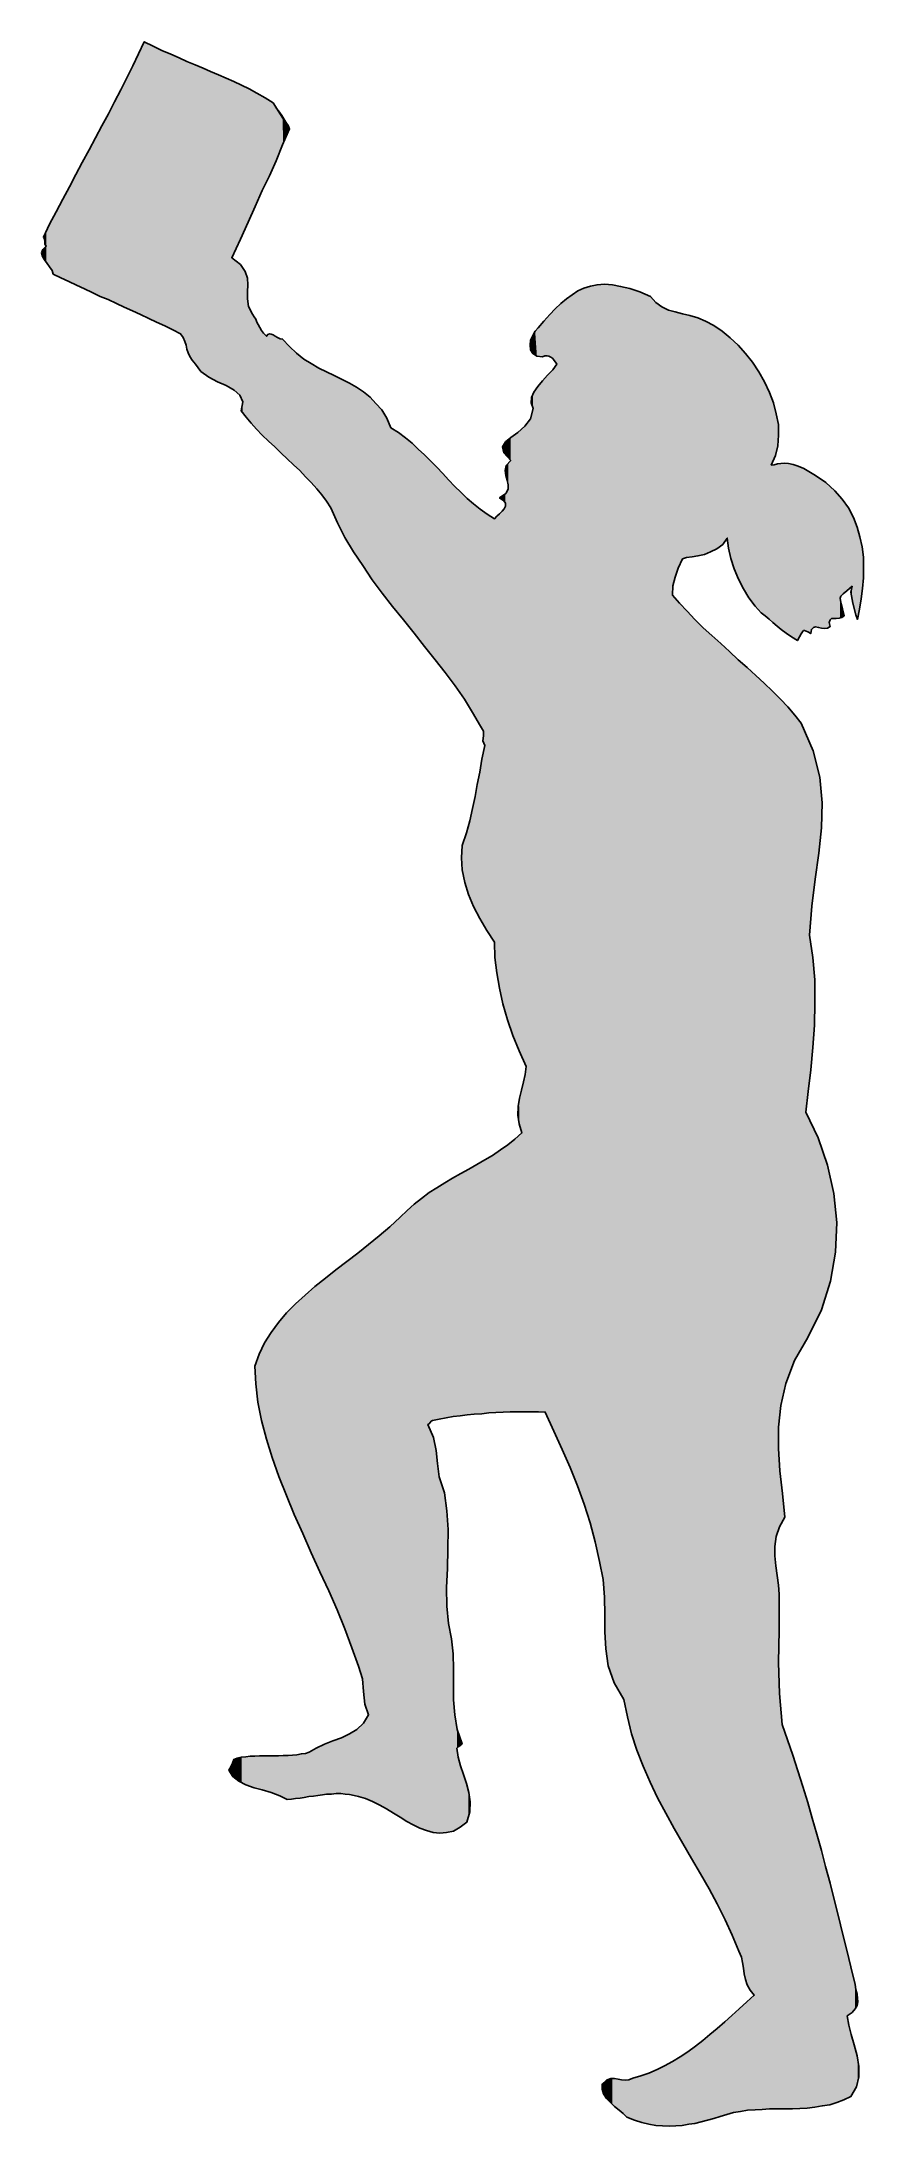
# Model space of a CAD drawing. Extents: x -56 to 20, y -64 to 129.
import ezdxf

# ---------------------------------------------------------------- set-up
doc = ezdxf.new("R2010")
doc.units = 0
doc.layers.get('0').update_dxf_attribs({"linetype": 'CONTINUOUS'})

# ---------------------------------------------------------------- blocks, each defined once
blk = doc.blocks.new('*U0')
for points in [[(-47.14, 103.88), (-47.64, 126.79), (-47.14, 127.91)], [(-46.95, 103.79), (-47.14, 127.91), (-46.95, 128.3)], [(-47.14, 103.88), (-47.14, 127.91), (-46.95, 103.79)], [(-46.6, 103.63), (-46.95, 128.3), (-46.6, 129.02)], [(-46.95, 103.79), (-46.95, 128.3), (-46.6, 103.63)], [(-46.6, 103.63), (-46.6, 129.02), (-46.18, 103.44)], [(-46.18, 103.44), (-46.6, 129.02), (-46.18, 128.81)], [(-46.18, 103.44), (-46.18, 128.81), (-45.76, 103.24)], [(-45.76, 103.24), (-46.18, 128.81), (-45.76, 128.6)], [(-45.76, 103.24), (-45.76, 128.6), (-45.45, 103.1)], [(-45.45, 103.1), (-45.76, 128.6), (-45.45, 128.45)], [(-45.45, 103.1), (-45.45, 128.45), (-44.96, 102.87)], [(-44.96, 102.87), (-45.45, 128.45), (-44.96, 128.21)], [(-44.96, 102.87), (-44.96, 128.21), (-44.69, 102.75)], [(-44.69, 102.75), (-44.96, 128.21), (-44.69, 128.1)], [(-44.69, 102.75), (-44.69, 128.1), (-44.15, 102.47)], [(-44.15, 102.47), (-44.69, 128.1), (-44.15, 127.87)], [(-44.15, 102.47), (-44.15, 127.87), (-43.96, 102.37)], [(-43.96, 102.37), (-44.15, 127.87), (-43.96, 127.78)], [(-43.96, 102.37), (-43.96, 127.78), (-43.38, 102.1)], [(-43.38, 102.1), (-43.96, 127.78), (-43.38, 127.52)], [(-43.38, 102.1), (-43.38, 127.52), (-43.23, 102.02)], [(-43.23, 102.02), (-43.38, 127.52), (-43.23, 127.45)], [(-43.23, 102.02), (-43.23, 127.45), (-43, 101.68)], [(-43, 101.68), (-43.23, 127.45), (-43, 127.34)], [(-43, 101.68), (-43, 127.34), (-42.85, 101.29)], [(-42.85, 101.29), (-43, 127.34), (-42.85, 127.27)], [(-42.85, 101.29), (-42.85, 127.27), (-42.73, 100.95)], [(-42.73, 100.95), (-42.85, 127.27), (-42.73, 127.21)], [(-42.73, 100.95), (-42.73, 127.21), (-42.66, 100.6)], [(-42.66, 100.6), (-42.73, 127.21), (-42.66, 127.18)], [(-48.21, 104.37), (-48.45, 125.2), (-48.21, 125.68)], [(-47.68, 104.13), (-48.21, 125.68), (-47.68, 126.72)], [(-48.21, 104.37), (-48.21, 125.68), (-47.68, 104.13)], [(-47.64, 104.11), (-47.68, 126.72), (-47.64, 126.79)], [(-47.68, 104.13), (-47.68, 126.72), (-47.64, 104.11)], [(-47.64, 104.11), (-47.64, 126.79), (-47.14, 103.88)], [(-42.66, 100.6), (-42.66, 127.18), (-42.54, 100.26)], [(-42.54, 100.26), (-42.66, 127.18), (-42.54, 127.13)], [(-42.54, 100.26), (-42.54, 127.13), (-42.39, 99.91)], [(-42.39, 99.91), (-42.54, 127.13), (-42.39, 127.07)], [(-42.39, 99.91), (-42.39, 127.07), (-42.16, 99.57)], [(-42.16, 99.57), (-42.39, 127.07), (-42.16, 126.98)], [(-42.16, 99.57), (-42.16, 126.98), (-41.89, 99.27)], [(-41.89, 99.27), (-42.16, 126.98), (-41.89, 126.87)], [(-41.89, 99.27), (-41.89, 126.87), (-41.85, 99.22)], [(-41.85, 99.22), (-41.89, 126.87), (-41.85, 126.85)], [(-41.85, 99.22), (-41.85, 126.85), (-41.35, 98.53)], [(-41.35, 98.53), (-41.85, 126.85), (-41.35, 126.64)], [(-41.35, 98.53), (-41.35, 126.64), (-41.16, 98.39)], [(-41.16, 98.39), (-41.35, 126.64), (-41.16, 126.56)], [(-41.16, 98.39), (-41.16, 126.56), (-40.62, 98)], [(-40.62, 98), (-41.16, 126.56), (-40.62, 126.32)], [(-40.62, 98), (-40.62, 126.32), (-40.47, 97.92)], [(-40.47, 97.92), (-40.62, 126.32), (-40.47, 126.26)], [(-40.47, 97.92), (-40.47, 126.26), (-39.82, 97.57)], [(-39.82, 97.57), (-40.47, 126.26), (-39.82, 125.98)], [(-39.82, 97.57), (-39.82, 125.98), (-39.74, 97.54)], [(-39.74, 97.54), (-39.82, 125.98), (-39.74, 125.95)], [(-39.74, 97.54), (-39.74, 125.95), (-39.01, 97.23)], [(-39.01, 97.23), (-39.74, 125.95), (-39.01, 125.64)], [(-39.01, 97.23), (-39.01, 125.64), (-38.78, 97.1)], [(-38.78, 97.1), (-39.01, 125.64), (-38.78, 125.54)], [(-38.78, 97.1), (-38.78, 125.54), (-38.59, 96.98)], [(-38.59, 96.98), (-38.78, 125.54), (-38.59, 125.46)], [(-38.59, 96.98), (-38.59, 125.46), (-38.51, 96.94)], [(-38.51, 96.94), (-38.59, 125.46), (-38.51, 125.42)], [(-38.51, 109.04), (-38.51, 125.42), (-38.44, 109.2)], [(-38.44, 109.2), (-38.51, 125.42), (-38.44, 125.39)], [(-38.44, 109.2), (-38.44, 125.39), (-38.4, 109.29)], [(-38.4, 109.29), (-38.44, 125.39), (-38.4, 125.37)], [(-38.4, 109.29), (-38.4, 125.37), (-38.32, 109.45)], [(-38.32, 109.45), (-38.4, 125.37), (-38.32, 125.34)], [(-38.32, 109.45), (-38.32, 125.34), (-38.28, 109.53)], [(-38.28, 109.53), (-38.32, 125.34), (-38.28, 125.32)], [(-38.28, 109.53), (-38.28, 125.32), (-38.01, 110.11)], [(-38.01, 110.11), (-38.28, 125.32), (-38.01, 125.19)], [(-49.33, 104.89), (-49.9, 122.35), (-49.33, 123.46)], [(-49.17, 104.82), (-49.33, 123.46), (-49.17, 123.76)], [(-49.33, 104.89), (-49.33, 123.46), (-49.17, 104.82)], [(-48.75, 104.62), (-49.17, 123.76), (-48.75, 124.57)], [(-49.17, 104.82), (-49.17, 123.76), (-48.75, 104.62)], [(-48.45, 104.48), (-48.75, 124.57), (-48.45, 125.2)], [(-48.75, 104.62), (-48.75, 124.57), (-48.45, 104.48)], [(-48.45, 104.48), (-48.45, 125.2), (-48.21, 104.37)], [(-38.01, 110.11), (-38.01, 125.19), (-37.86, 110.44)], [(-37.86, 110.44), (-38.01, 125.19), (-37.86, 125.12)], [(-37.86, 110.44), (-37.86, 125.12), (-37.75, 110.68)], [(-37.75, 110.68), (-37.86, 125.12), (-37.75, 125.06)], [(-37.75, 110.68), (-37.75, 125.06), (-37.71, 110.77)], [(-37.71, 110.77), (-37.75, 125.06), (-37.71, 125.05)], [(-37.71, 110.77), (-37.71, 125.05), (-37.63, 110.93)], [(-37.63, 110.93), (-37.71, 125.05), (-37.63, 125.01)], [(-37.63, 110.93), (-37.63, 125.01), (-37.59, 111.01)], [(-37.59, 111.01), (-37.63, 125.01), (-37.59, 124.99)], [(-37.59, 111.01), (-37.59, 124.99), (-37.48, 111.26)], [(-37.48, 111.26), (-37.59, 124.99), (-37.48, 124.93)], [(-37.48, 111.26), (-37.48, 124.93), (-37.25, 111.76)], [(-37.25, 111.76), (-37.48, 124.93), (-37.25, 124.82)], [(-37.25, 111.76), (-37.25, 124.82), (-37.21, 111.84)], [(-37.21, 111.84), (-37.25, 124.82), (-37.21, 124.8)], [(-37.21, 111.84), (-37.21, 124.8), (-37.17, 111.92)], [(-37.17, 111.92), (-37.21, 124.8), (-37.17, 124.78)], [(-37.17, 111.92), (-37.17, 124.78), (-37.06, 112.17)], [(-37.06, 112.17), (-37.17, 124.78), (-37.06, 124.72)], [(-37.06, 112.17), (-37.06, 124.72), (-37.02, 112.26)], [(-37.02, 112.26), (-37.06, 124.72), (-37.02, 124.7)], [(-37.02, 112.26), (-37.02, 124.7), (-36.98, 112.34)], [(-36.98, 112.34), (-37.02, 124.7), (-36.98, 124.68)], [(-36.98, 112.34), (-36.98, 124.68), (-36.94, 112.42)], [(-36.94, 112.42), (-36.98, 124.68), (-36.94, 124.67)], [(-36.94, 112.42), (-36.94, 124.67), (-36.9, 112.51)], [(-36.9, 112.51), (-36.94, 124.67), (-36.9, 124.65)], [(-36.9, 112.51), (-36.9, 124.65), (-36.79, 112.77)], [(-36.79, 112.77), (-36.9, 124.65), (-36.79, 124.59)], [(-36.79, 112.77), (-36.79, 124.59), (-36.71, 112.94)], [(-36.71, 112.94), (-36.79, 124.59), (-36.71, 124.55)], [(-36.71, 112.94), (-36.71, 124.55), (-36.6, 113.19)], [(-36.6, 113.19), (-36.71, 124.55), (-36.6, 124.49)], [(-36.6, 113.19), (-36.6, 124.49), (-36.44, 113.54)], [(-36.44, 113.54), (-36.6, 124.49), (-36.44, 124.4)], [(-36.44, 113.54), (-36.44, 124.4), (-36.37, 113.71)], [(-36.37, 113.71), (-36.44, 124.4), (-36.37, 124.36)], [(-36.37, 113.71), (-36.37, 124.36), (-36.33, 113.79)], [(-36.33, 113.79), (-36.37, 124.36), (-36.33, 124.34)], [(-36.33, 113.79), (-36.33, 124.34), (-36.29, 113.88)], [(-36.29, 113.88), (-36.33, 124.34), (-36.29, 124.32)], [(-36.29, 113.88), (-36.29, 124.32), (-36.21, 114.05)], [(-36.21, 114.05), (-36.29, 124.32), (-36.21, 124.28)], [(-36.21, 114.05), (-36.21, 124.28), (-36.17, 114.14)], [(-36.17, 114.14), (-36.21, 124.28), (-36.17, 124.26)], [(-36.17, 114.14), (-36.17, 124.26), (-36.1, 114.31)], [(-36.1, 114.31), (-36.17, 124.26), (-36.1, 124.22)], [(-36.1, 114.31), (-36.1, 124.22), (-36.06, 114.4)], [(-36.06, 114.4), (-36.1, 124.22), (-36.06, 124.2)], [(-36.06, 114.4), (-36.06, 124.2), (-35.98, 114.57)], [(-35.98, 114.57), (-36.06, 124.2), (-35.98, 124.16)], [(-35.98, 114.57), (-35.98, 124.16), (-35.94, 114.65)], [(-35.94, 114.65), (-35.98, 124.16), (-35.94, 124.14)], [(-35.94, 114.65), (-35.94, 124.14), (-35.91, 114.74)], [(-35.91, 114.74), (-35.94, 124.14), (-35.91, 124.12)], [(-35.91, 114.74), (-35.91, 124.12), (-35.75, 115.08)], [(-35.75, 115.08), (-35.91, 124.12), (-35.75, 124.03)], [(-35.75, 115.08), (-35.75, 124.03), (-35.68, 115.25)], [(-35.68, 115.25), (-35.75, 124.03), (-35.68, 123.99)], [(-35.68, 115.25), (-35.68, 123.99), (-35.56, 115.5)], [(-35.56, 115.5), (-35.68, 123.99), (-35.56, 123.93)], [(-35.56, 115.5), (-35.56, 123.93), (-35.52, 115.58)], [(-35.52, 115.58), (-35.56, 123.93), (-35.52, 123.9)], [(-35.52, 115.58), (-35.52, 123.9), (-35.48, 115.66)], [(-35.48, 115.66), (-35.52, 123.9), (-35.48, 123.88)], [(-35.48, 115.66), (-35.48, 123.88), (-35.41, 115.82)], [(-35.41, 115.82), (-35.48, 123.88), (-35.41, 123.84)], [(-35.41, 115.82), (-35.41, 123.84), (-35.29, 116.06)], [(-35.29, 116.06), (-35.41, 123.84), (-35.29, 123.77)], [(-35.29, 116.06), (-35.29, 123.77), (-35.18, 116.31)], [(-35.18, 116.31), (-35.29, 123.77), (-35.18, 123.7)], [(-35.18, 116.31), (-35.18, 123.7), (-35.1, 116.47)], [(-35.1, 116.47), (-35.18, 123.7), (-35.1, 123.65)], [(-35.1, 116.47), (-35.1, 123.65), (-35.06, 116.55)], [(-35.06, 116.55), (-35.1, 123.65), (-35.06, 123.62)], [(-35.06, 116.55), (-35.06, 123.62), (-35.02, 116.63)], [(-35.02, 116.63), (-35.06, 123.62), (-35.02, 123.6)], [(-35.02, 116.63), (-35.02, 123.6), (-34.87, 116.98)], [(-34.87, 116.98), (-35.02, 123.6), (-34.87, 123.5)], [(-34.87, 116.98), (-34.87, 123.5), (-34.76, 117.24)], [(-34.76, 117.24), (-34.87, 123.5), (-34.76, 123.43)], [(-34.76, 117.24), (-34.76, 123.43), (-34.68, 117.41)], [(-34.68, 117.41), (-34.76, 123.43), (-34.68, 123.38)], [(-34.68, 117.41), (-34.68, 123.38), (-34.6, 117.58)], [(-34.6, 117.58), (-34.68, 123.38), (-34.6, 123.25)], [(-34.6, 123.25), (-34.68, 123.38), (-34.6, 123.26)], [(-49.94, 105.17), (-50.52, 121.23), (-49.94, 122.27)], [(-49.9, 105.15), (-49.94, 122.27), (-49.9, 122.35)], [(-49.94, 105.17), (-49.94, 122.27), (-49.9, 105.15)], [(-49.9, 105.15), (-49.9, 122.35), (-49.33, 104.89)], [(-34.6, 123.25), (-34.6, 123.26), (-34.53, 123.11)], [(-34.53, 123.11), (-34.6, 123.26), (-34.53, 123.13)], [(-34.6, 117.58), (-34.6, 123.25), (-34.53, 117.75)], [(-34.53, 117.75), (-34.6, 123.25), (-34.53, 123.11)], [(-34.53, 123.11), (-34.53, 123.13), (-34.49, 123.05)], [(-34.49, 123.05), (-34.53, 123.13), (-34.49, 123.07)], [(-34.53, 117.75), (-34.53, 123.11), (-34.49, 117.84)], [(-34.49, 117.84), (-34.53, 123.11), (-34.49, 123.05)], [(-34.49, 123.05), (-34.49, 123.07), (-34.41, 122.93)], [(-34.41, 122.93), (-34.49, 123.07), (-34.41, 122.95)], [(-34.49, 117.84), (-34.49, 123.05), (-34.41, 118.01)], [(-34.41, 118.01), (-34.49, 123.05), (-34.41, 122.93)], [(-34.41, 122.93), (-34.41, 122.95), (-34.33, 122.81)], [(-34.33, 122.81), (-34.41, 122.95), (-34.33, 122.82)], [(-34.41, 118.01), (-34.41, 122.93), (-34.33, 118.2)], [(-34.33, 118.2), (-34.41, 122.93), (-34.33, 122.81)], [(-34.33, 122.81), (-34.33, 122.82), (-34.27, 122.72)], [(-34.33, 118.2), (-34.33, 122.81), (-34.27, 118.36)], [(-34.27, 118.36), (-34.33, 122.81), (-34.27, 122.72)], [(-34.27, 118.36), (-34.27, 122.72), (-34.26, 118.38)], [(-34.26, 118.38), (-34.27, 122.72), (-34.26, 122.7)], [(-34.26, 118.38), (-34.26, 122.7), (-34.18, 118.56)], [(-34.18, 118.56), (-34.26, 122.7), (-34.18, 122.58)], [(-34.18, 118.56), (-34.18, 122.58), (-34.14, 118.65)], [(-34.14, 118.65), (-34.18, 122.58), (-34.14, 122.52)], [(-34.14, 118.65), (-34.14, 122.52), (-34.1, 118.74)], [(-34.1, 118.74), (-34.14, 122.52), (-34.1, 122.45)], [(-34.1, 118.74), (-34.1, 122.45), (-34.07, 118.83)], [(-34.07, 118.83), (-34.1, 122.45), (-34.07, 122.39)], [(-34.07, 118.83), (-34.07, 122.39), (-34.03, 118.93)], [(-34.03, 118.93), (-34.07, 122.39), (-34.03, 122.33)], [(-34.03, 118.93), (-34.03, 122.33), (-33.95, 119.1)], [(-33.95, 119.1), (-34.03, 122.33), (-33.95, 122.21)], [(-33.95, 119.1), (-33.95, 122.21), (-33.87, 119.29)], [(-33.87, 119.29), (-33.95, 122.21), (-33.87, 122.08)], [(-33.87, 119.29), (-33.87, 122.08), (-33.8, 119.47)], [(-33.8, 119.47), (-33.87, 122.08), (-33.8, 121.96)], [(-33.8, 119.47), (-33.8, 121.96), (-33.76, 119.56)], [(-33.76, 119.56), (-33.8, 121.96), (-33.76, 121.9)], [(-33.76, 119.56), (-33.76, 121.9), (-33.68, 119.75)], [(-33.68, 119.75), (-33.76, 121.9), (-33.68, 121.77)], [(-33.68, 119.75), (-33.68, 121.77), (-33.49, 120.22)], [(-33.49, 120.22), (-33.68, 121.77), (-33.49, 121.46)], [(-33.49, 120.22), (-33.49, 121.46), (-33.45, 120.31)], [(-33.45, 120.31), (-33.49, 121.46), (-33.45, 121.4)], [(-51.4, 105.82), (-51.7, 119.01), (-51.4, 119.57)], [(-51.09, 105.67), (-51.4, 119.57), (-51.09, 120.12)], [(-51.4, 105.82), (-51.4, 119.57), (-51.09, 105.67)], [(-50.67, 105.47), (-51.09, 120.12), (-50.67, 120.94)], [(-51.09, 105.67), (-51.09, 120.12), (-50.67, 105.47)], [(-50.52, 105.41), (-50.67, 120.94), (-50.52, 121.23)], [(-50.67, 105.47), (-50.67, 120.94), (-50.52, 105.41)], [(-50.52, 105.41), (-50.52, 121.23), (-49.94, 105.17)], [(-33.45, 120.31), (-33.45, 121.4), (-33.37, 120.5)], [(-33.37, 120.5), (-33.45, 121.4), (-33.37, 121.28)], [(-33.37, 120.5), (-33.37, 121.28), (-33.3, 120.68)], [(-33.3, 120.68), (-33.37, 121.28), (-33.3, 121.15)], [(-33.3, 120.68), (-33.3, 121.15), (-33.18, 120.97)], [(-52.32, 106.25), (-52.86, 116.89), (-52.32, 117.86)], [(-52.13, 106.16), (-52.32, 117.86), (-52.13, 118.22)], [(-52.32, 106.25), (-52.32, 117.86), (-52.13, 106.16)], [(-51.7, 105.96), (-52.13, 118.22), (-51.7, 119.01)], [(-52.13, 106.16), (-52.13, 118.22), (-51.7, 105.96)], [(-51.7, 105.96), (-51.7, 119.01), (-51.4, 105.82)], [(-52.93, 106.55), (-53.51, 115.6), (-52.93, 116.75)], [(-52.86, 106.51), (-52.93, 116.75), (-52.86, 116.89)], [(-52.93, 106.55), (-52.93, 116.75), (-52.86, 106.51)], [(-52.86, 106.51), (-52.86, 116.89), (-52.32, 106.25)], [(-54.31, 107.2), (-54.73, 113.3), (-54.31, 114.09)], [(-54.12, 107.11), (-54.31, 114.09), (-54.12, 114.45)], [(-54.31, 107.2), (-54.31, 114.09), (-54.12, 107.11)], [(-53.58, 106.85), (-54.12, 114.45), (-53.58, 115.45)], [(-54.12, 107.11), (-54.12, 114.45), (-53.58, 106.85)], [(-53.51, 106.82), (-53.58, 115.45), (-53.51, 115.6)], [(-53.58, 106.85), (-53.58, 115.45), (-53.51, 106.82)], [(-53.51, 106.82), (-53.51, 115.6), (-52.93, 106.55)], [(-55.35, 108.2), (-55.58, 111.67), (-55.35, 112.15)], [(-55.12, 107.85), (-55.35, 112.15), (-55.12, 112.58)], [(-55.35, 108.2), (-55.35, 112.15), (-55.12, 107.85)], [(-55, 107.54), (-55.12, 112.58), (-55, 112.79)], [(-55.12, 107.85), (-55.12, 112.58), (-55, 107.54)], [(-54.73, 107.41), (-55, 112.79), (-54.73, 113.3)], [(-55, 107.54), (-55, 112.79), (-54.73, 107.41)], [(-54.73, 107.41), (-54.73, 113.3), (-54.31, 107.2)], [(-55.81, 110.77), (-55.92, 110.96), (-55.81, 111.2)], [(-55.81, 108.85), (-55.92, 109.84), (-55.81, 109.96)], [(-55.77, 110.53), (-55.81, 111.2), (-55.77, 111.27)], [(-55.81, 110.77), (-55.81, 111.2), (-55.77, 110.53)], [(-55.77, 108.79), (-55.81, 109.96), (-55.77, 110)], [(-55.81, 108.85), (-55.81, 109.96), (-55.77, 108.79)], [(-55.65, 110.11), (-55.77, 111.27), (-55.65, 111.51)], [(-55.77, 110.31), (-55.77, 111.27), (-55.65, 110.11)], [(-55.65, 108.62), (-55.77, 110), (-55.65, 110.11)], [(-55.77, 108.79), (-55.77, 110), (-55.65, 108.62)], [(-55.58, 108.5), (-55.65, 111.51), (-55.58, 111.67)], [(-55.65, 108.62), (-55.65, 111.51), (-55.58, 108.5)], [(-55.58, 108.5), (-55.58, 111.67), (-55.35, 108.2)], [(-56, 109.15), (-56.08, 109.5), (-56, 109.71)], [(-55.96, 109.09), (-56, 109.71), (-55.96, 109.81)], [(-56, 109.15), (-56, 109.71), (-55.96, 109.09)], [(-55.92, 109.03), (-55.96, 109.81), (-55.92, 109.84)], [(-55.96, 109.09), (-55.96, 109.81), (-55.92, 109.03)], [(-55.92, 109.03), (-55.92, 109.84), (-55.81, 108.85)], [(-38.51, 96.94), (-38.51, 109.04), (-38.44, 96.9)], [(-38.44, 96.9), (-38.51, 109.04), (-38.44, 108.98)], [(-38.44, 96.9), (-38.44, 108.98), (-38.4, 96.87)], [(-38.4, 96.87), (-38.44, 108.98), (-38.4, 108.95)], [(-38.4, 96.87), (-38.4, 108.95), (-38.32, 96.83)], [(-38.32, 96.83), (-38.4, 108.95), (-38.32, 108.89)], [(-38.32, 96.83), (-38.32, 108.89), (-38.28, 96.81)], [(-38.28, 96.81), (-38.32, 108.89), (-38.28, 108.86)], [(-38.28, 96.81), (-38.28, 108.86), (-38.01, 96.58)], [(-38.01, 96.58), (-38.28, 108.86), (-38.01, 108.66)], [(-38.01, 96.58), (-38.01, 108.66), (-37.86, 96.44)], [(-37.86, 96.44), (-38.01, 108.66), (-37.86, 108.54)], [(-37.86, 96.44), (-37.86, 108.54), (-37.75, 96.35)], [(-37.75, 96.35), (-37.86, 108.54), (-37.75, 108.46)], [(-37.75, 96.35), (-37.75, 108.46), (-37.71, 96.26)], [(-37.71, 96.26), (-37.75, 108.46), (-37.71, 108.43)], [(-37.71, 96.26), (-37.71, 108.43), (-37.63, 96.08)], [(-37.63, 96.08), (-37.71, 108.43), (-37.63, 108.32)], [(-37.63, 96.08), (-37.63, 108.32), (-37.59, 96)], [(-37.59, 96), (-37.63, 108.32), (-37.59, 108.26)], [(-37.59, 96), (-37.59, 108.26), (-37.48, 95.73)], [(-37.48, 95.73), (-37.59, 108.26), (-37.48, 108.1)], [(-37.48, 94.7), (-37.48, 108.1), (-37.25, 94.41)], [(-37.25, 94.41), (-37.48, 108.1), (-37.25, 107.77)], [(-37.25, 94.41), (-37.25, 107.77), (-37.21, 94.36)], [(-37.21, 94.36), (-37.25, 107.77), (-37.21, 107.65)], [(-37.21, 94.36), (-37.21, 107.65), (-37.17, 94.32)], [(-37.17, 94.32), (-37.21, 107.65), (-37.17, 107.53)], [(-37.17, 94.32), (-37.17, 107.53), (-37.06, 94.17)], [(-37.06, 94.17), (-37.17, 107.53), (-37.06, 107.16)], [(-37.06, 105.89), (-37.06, 107.16), (-37.02, 106.55)], [(-5.96, -6.09), (-6.5, 105.97), (-5.96, 106.24)], [(-5.92, -6.19), (-5.96, 106.24), (-5.92, 106.25)], [(-5.96, -6.09), (-5.96, 106.24), (-5.92, -6.19)], [(-5.38, -7.91), (-5.92, 106.25), (-5.38, 106.42)], [(-5.92, -6.19), (-5.92, 106.25), (-5.38, -7.91)], [(-5.35, -8.05), (-5.38, 106.42), (-5.35, 106.43)], [(-5.38, -7.91), (-5.38, 106.42), (-5.35, -8.05)], [(-4.89, -9.68), (-5.35, 106.43), (-4.89, 106.52)], [(-5.35, -8.05), (-5.35, 106.43), (-4.89, -9.68)], [(-4.73, -10.4), (-4.89, 106.52), (-4.73, 106.55)], [(-4.89, -9.68), (-4.89, 106.52), (-4.73, -10.4)], [(-4.5, -11.48), (-4.73, 106.55), (-4.5, 106.56)], [(-4.73, -10.4), (-4.73, 106.55), (-4.5, -11.48)], [(-4.27, -12.61), (-4.5, 106.56), (-4.27, 106.57)], [(-4.5, -11.48), (-4.5, 106.56), (-4.27, -12.61)], [(-4.16, -13.17), (-4.27, 106.57), (-4.16, 106.58)], [(-4.27, -12.61), (-4.27, 106.57), (-4.16, -13.17)], [(-4.16, -13.17), (-4.16, 106.58), (-4.12, -13.7)], [(-4.12, -13.7), (-4.16, 106.58), (-4.12, 106.58)], [(-4.04, -14.78), (-4.12, 106.58), (-4.04, 106.59)], [(-4.12, -13.7), (-4.12, 106.58), (-4.04, -14.78)], [(-4.04, -14.78), (-4.04, 106.59), (-4, -16.43)], [(-4, -16.43), (-4.04, 106.59), (-4, 106.58)], [(-4, -18), (-4, 106.58), (-3.93, -19.57)], [(-3.93, -19.57), (-4, 106.58), (-3.93, 106.58)], [(-3.93, -19.57), (-3.93, 106.58), (-3.85, -20.1)], [(-3.85, -20.1), (-3.93, 106.58), (-3.85, 106.58)], [(-3.85, -20.1), (-3.85, 106.58), (-3.7, -21.14)], [(-3.7, -21.14), (-3.85, 106.58), (-3.7, 106.57)], [(-3.7, -21.14), (-3.7, 106.57), (-3.5, -21.71)], [(-3.5, -21.71), (-3.7, 106.57), (-3.5, 106.56)], [(-3.5, -21.71), (-3.5, 106.56), (-3.47, -21.82)], [(-3.47, -21.82), (-3.5, 106.56), (-3.47, 106.55)], [(-3.47, -21.82), (-3.47, 106.55), (-3.31, -22.27)], [(-3.31, -22.27), (-3.47, 106.55), (-3.31, 106.55)], [(-3.31, -22.27), (-3.31, 106.55), (-3.16, -22.72)], [(-3.16, -22.72), (-3.31, 106.55), (-3.16, 106.52)], [(-3.16, -22.72), (-3.16, 106.52), (-3.12, -22.78)], [(-3.12, -22.78), (-3.16, 106.52), (-3.12, 106.51)], [(-3.12, -22.78), (-3.12, 106.51), (-2.78, -23.36)], [(-2.78, -23.36), (-3.12, 106.51), (-2.78, 106.44)], [(-2.78, -23.36), (-2.78, 106.44), (-2.7, -23.48)], [(-2.7, -23.48), (-2.78, 106.44), (-2.7, 106.42)], [(-2.7, -23.48), (-2.7, 106.42), (-2.55, -23.74)], [(-2.55, -23.74), (-2.7, 106.42), (-2.55, 106.39)], [(-2.55, -23.74), (-2.55, 106.39), (-2.47, -23.87)], [(-2.47, -23.87), (-2.55, 106.39), (-2.47, 106.38)], [(-2.47, -23.87), (-2.47, 106.38), (-2.32, -24.12)], [(-2.32, -24.12), (-2.47, 106.38), (-2.32, 106.34)], [(-2.32, -24.12), (-2.32, 106.34), (-2.24, -24.25)], [(-2.24, -24.25), (-2.32, 106.34), (-2.24, 106.32)], [(-2.24, -24.25), (-2.24, 106.32), (-2.12, -24.86)], [(-2.12, -24.86), (-2.24, 106.32), (-2.12, 106.3)], [(-2.12, -24.86), (-2.12, 106.3), (-1.97, -25.66)], [(-1.97, -25.66), (-2.12, 106.3), (-1.97, 106.26)], [(-1.97, -25.66), (-1.97, 106.26), (-1.93, -25.86)], [(-1.93, -25.86), (-1.97, 106.26), (-1.93, 106.25)], [(-1.93, -25.86), (-1.93, 106.25), (-1.78, -26.49)], [(-1.78, -26.49), (-1.93, 106.25), (-1.78, 106.22)], [(-1.78, -26.49), (-1.78, 106.22), (-1.7, -26.8)], [(-1.7, -26.8), (-1.78, 106.22), (-1.7, 106.2)], [(-1.7, -26.8), (-1.7, 106.2), (-1.55, -27.43)], [(-1.55, -27.43), (-1.7, 106.2), (-1.55, 106.15)], [(-1.55, -27.43), (-1.55, 106.15), (-1.43, -27.78)], [(-1.43, -27.78), (-1.55, 106.15), (-1.43, 106.11)], [(-1.43, -27.78), (-1.43, 106.11), (-1.28, -28.24)], [(-1.28, -28.24), (-1.43, 106.11), (-1.28, 106.06)], [(-1.28, -28.24), (-1.28, 106.06), (-1.05, -28.93)], [(-1.05, -28.93), (-1.28, 106.06), (-1.05, 105.98)], [(-37.06, 94.17), (-37.06, 105.24), (-37.02, 94.12)], [(-37.02, 94.12), (-37.06, 105.24), (-37.02, 105.01)], [(-37.02, 94.12), (-37.02, 105.01), (-36.98, 94.08)], [(-36.98, 94.08), (-37.02, 105.01), (-36.98, 104.78)], [(-36.98, 94.08), (-36.98, 104.78), (-36.94, 94.03)], [(-36.94, 94.03), (-36.98, 104.78), (-36.94, 104.55)], [(-36.94, 94.03), (-36.94, 104.55), (-36.9, 93.98)], [(-36.9, 93.98), (-36.94, 104.55), (-36.9, 104.47)], [(-36.9, 93.98), (-36.9, 104.47), (-36.79, 93.84)], [(-36.79, 93.84), (-36.9, 104.47), (-36.79, 104.23)], [(-36.79, 93.84), (-36.79, 104.23), (-36.71, 93.74)], [(-36.71, 93.74), (-36.79, 104.23), (-36.71, 104.07)], [(-8.83, 99.72), (-8.99, 103.91), (-8.83, 104.08)], [(-8.72, 99.58), (-8.83, 104.08), (-8.72, 104.2)], [(-8.83, 99.72), (-8.83, 104.08), (-8.72, 99.58)], [(-8.68, 99.53), (-8.72, 104.2), (-8.68, 104.24)], [(-8.72, 99.58), (-8.72, 104.2), (-8.68, 99.53)], [(-8.61, 99.43), (-8.68, 104.24), (-8.61, 104.32)], [(-8.68, 99.53), (-8.68, 104.24), (-8.61, 99.43)], [(-8.57, 99.38), (-8.61, 104.32), (-8.57, 104.36)], [(-8.61, 99.43), (-8.61, 104.32), (-8.57, 99.38)], [(-8.45, 99.22), (-8.57, 104.36), (-8.45, 104.47)], [(-8.57, 99.38), (-8.57, 104.36), (-8.45, 99.22)], [(-8.07, -0.88), (-8.45, 104.47), (-8.07, 104.82)], [(-8.45, -0.03), (-8.45, 104.47), (-8.07, -0.88)], [(-7.95, -1.13), (-8.07, 104.82), (-7.95, 104.92)], [(-8.07, -0.88), (-8.07, 104.82), (-7.95, -1.13)], [(-7.57, -2.01), (-7.95, 104.92), (-7.57, 105.24)], [(-7.95, -1.13), (-7.95, 104.92), (-7.57, -2.01)], [(-7.22, -2.81), (-7.57, 105.24), (-7.22, 105.49)], [(-7.57, -2.01), (-7.57, 105.24), (-7.22, -2.81)], [(-7.03, -3.28), (-7.22, 105.49), (-7.03, 105.63)], [(-7.22, -2.81), (-7.22, 105.49), (-7.03, -3.28)], [(-6.53, -4.5), (-7.03, 105.63), (-6.53, 105.95)], [(-7.03, -3.28), (-7.03, 105.63), (-6.53, -4.5)], [(-6.5, -4.61), (-6.53, 105.95), (-6.5, 105.97)], [(-6.53, -4.5), (-6.53, 105.95), (-6.5, -4.61)], [(-6.5, -4.61), (-6.5, 105.97), (-5.96, -6.09)], [(-1.05, -28.93), (-1.05, 105.98), (-0.78, -29.63)], [(-0.78, -29.63), (-1.05, 105.98), (-0.78, 105.89)], [(-0.78, -29.63), (-0.78, 105.89), (-0.67, -29.93)], [(-0.67, -29.93), (-0.78, 105.89), (-0.67, 105.85)], [(-0.67, -29.93), (-0.67, 105.85), (-0.59, -30.13)], [(-0.59, -30.13), (-0.67, 105.85), (-0.59, 105.81)], [(-0.59, -30.13), (-0.59, 105.81), (-0.48, -30.42)], [(-0.48, -30.42), (-0.59, 105.81), (-0.48, 105.77)], [(-0.48, -30.42), (-0.48, 105.77), (0.06, -31.63)], [(0.06, -31.63), (-0.48, 105.77), (0.06, 105.54)], [(0.06, -31.63), (0.06, 105.54), (0.18, -31.88)], [(0.18, -31.88), (0.06, 105.54), (0.18, 105.49)], [(0.18, -31.88), (0.18, 105.49), (0.22, -31.96)], [(0.22, -31.96), (0.18, 105.49), (0.22, 105.47)], [(0.22, -31.96), (0.22, 105.47), (0.71, -33.01)], [(0.71, -33.01), (0.22, 105.47), (0.71, 104.9)], [(0.71, -33.01), (0.71, 104.9), (0.83, -33.26)], [(0.83, -33.26), (0.71, 104.9), (0.83, 104.82)], [(0.83, -33.26), (0.83, 104.82), (0.87, -33.34)], [(0.87, -33.34), (0.83, 104.82), (0.87, 104.79)], [(0.87, -33.34), (0.87, 104.79), (1.25, -34.05)], [(1.25, -34.05), (0.87, 104.79), (1.25, 104.52)], [(1.25, -34.05), (1.25, 104.52), (1.33, -34.19)], [(1.33, -34.19), (1.25, 104.52), (1.33, 104.48)], [(1.33, -34.19), (1.33, 104.48), (1.52, -34.54)], [(1.52, -34.54), (1.33, 104.48), (1.52, 104.38)], [(1.52, -34.54), (1.52, 104.38), (1.63, -34.76)], [(1.63, -34.76), (1.52, 104.38), (1.63, 104.32)], [(1.63, -34.76), (1.63, 104.32), (1.86, -35.18)], [(1.86, -35.18), (1.63, 104.32), (1.86, 104.21)], [(1.86, -35.18), (1.86, 104.21), (1.94, -35.32)], [(1.94, -35.32), (1.86, 104.21), (1.94, 104.19)], [(1.94, -35.32), (1.94, 104.19), (2.25, -35.89)], [(2.25, -35.89), (1.94, 104.19), (2.25, 104.11)], [(2.25, 77.86), (2.25, 104.11), (2.29, 78.71)], [(2.29, 78.71), (2.25, 104.11), (2.29, 104.1)], [(2.29, 78.71), (2.29, 104.1), (2.4, 79.19)], [(2.4, 79.19), (2.29, 104.1), (2.4, 104.07)], [(2.4, 79.19), (2.4, 104.07), (2.48, 79.51)], [(2.48, 79.51), (2.4, 104.07), (2.48, 104.05)], [(-36.71, 93.74), (-36.71, 104.07), (-36.6, 93.62)], [(-36.6, 93.62), (-36.71, 104.07), (-36.6, 103.82)], [(-36.6, 93.62), (-36.6, 103.82), (-36.44, 93.45)], [(-36.44, 93.45), (-36.6, 103.82), (-36.44, 103.59)], [(-36.44, 93.45), (-36.44, 103.59), (-36.37, 93.37)], [(-36.37, 93.37), (-36.44, 103.59), (-36.37, 103.48)], [(-36.37, 93.37), (-36.37, 103.48), (-36.33, 93.33)], [(-36.33, 93.33), (-36.37, 103.48), (-36.33, 103.42)], [(-36.33, 93.33), (-36.33, 103.42), (-36.29, 93.29)], [(-36.29, 93.29), (-36.33, 103.42), (-36.29, 103.36)], [(-36.29, 93.29), (-36.29, 103.36), (-36.21, 93.2)], [(-36.21, 93.2), (-36.29, 103.36), (-36.21, 103.19)], [(-36.21, 93.2), (-36.21, 103.19), (-36.17, 93.16)], [(-36.17, 93.16), (-36.21, 103.19), (-36.17, 103.1)], [(-36.17, 93.16), (-36.17, 103.1), (-36.1, 93.08)], [(-36.1, 93.08), (-36.17, 103.1), (-36.1, 102.94)], [(-36.1, 93.08), (-36.1, 102.94), (-36.06, 93.04)], [(-36.06, 93.04), (-36.1, 102.94), (-36.06, 102.87)], [(-36.06, 93.04), (-36.06, 102.87), (-35.98, 92.96)], [(-35.98, 92.96), (-36.06, 102.87), (-35.98, 102.73)], [(-35.98, 92.96), (-35.98, 102.73), (-35.94, 92.92)], [(-35.94, 92.92), (-35.98, 102.73), (-35.94, 102.66)], [(-35.94, 92.92), (-35.94, 102.66), (-35.91, 92.88)], [(-35.91, 92.88), (-35.94, 102.66), (-35.91, 102.6)], [(-35.91, 92.88), (-35.91, 102.6), (-35.75, 92.71)], [(-35.75, 92.71), (-35.91, 102.6), (-35.75, 102.33)], [(-35.75, 92.71), (-35.75, 102.33), (-35.68, 92.63)], [(-35.68, 92.63), (-35.75, 102.33), (-35.68, 102.22)], [(-35.68, 92.63), (-35.68, 102.22), (-35.56, 92.52)], [(-35.56, 92.52), (-35.68, 102.22), (-35.56, 102.06)], [(-10.45, 100.04), (-10.56, 102.06), (-10.45, 102.25)], [(-10.29, 99.95), (-10.45, 102.25), (-10.29, 102.43)], [(-10.45, 100.04), (-10.45, 102.25), (-10.29, 99.95)], [(-10.22, 99.94), (-10.29, 102.43), (-10.22, 102.51)], [(-10.29, 99.95), (-10.29, 102.43), (-10.22, 99.94)], [(-10.18, 99.93), (-10.22, 102.51), (-10.18, 102.56)], [(-10.22, 99.94), (-10.22, 102.51), (-10.18, 99.93)], [(-10.14, 99.93), (-10.18, 102.56), (-10.14, 102.6)], [(-10.18, 99.93), (-10.18, 102.56), (-10.14, 99.93)], [(-9.76, 99.87), (-10.14, 102.6), (-9.76, 103.04)], [(-10.14, 99.93), (-10.14, 102.6), (-9.76, 99.87)], [(-9.64, 99.94), (-9.76, 103.04), (-9.64, 103.17)], [(-9.76, 99.87), (-9.76, 103.04), (-9.64, 99.94)], [(-9.56, 99.99), (-9.64, 103.17), (-9.56, 103.26)], [(-9.64, 99.94), (-9.64, 103.17), (-9.56, 99.99)], [(-9.52, 99.99), (-9.56, 103.26), (-9.52, 103.3)], [(-9.56, 99.99), (-9.56, 103.26), (-9.52, 99.99)], [(-9.37, 99.99), (-9.52, 103.3), (-9.37, 103.48)], [(-9.52, 99.99), (-9.52, 103.3), (-9.37, 99.99)], [(-9.3, 99.97), (-9.37, 103.48), (-9.3, 103.57)], [(-9.37, 99.99), (-9.37, 103.48), (-9.3, 99.97)], [(-9.18, 99.95), (-9.3, 103.57), (-9.18, 103.7)], [(-9.3, 99.97), (-9.3, 103.57), (-9.18, 99.95)], [(-9.1, 99.91), (-9.18, 103.7), (-9.1, 103.79)], [(-9.18, 99.95), (-9.18, 103.7), (-9.1, 99.91)], [(-8.99, 99.84), (-9.1, 103.79), (-8.99, 103.91)], [(-9.1, 99.91), (-9.1, 103.79), (-8.99, 99.84)], [(-8.99, 99.84), (-8.99, 103.91), (-8.83, 99.72)], [(2.48, 79.51), (2.48, 104.05), (2.55, 79.72)], [(2.55, 79.72), (2.48, 104.05), (2.55, 104.03)], [(2.55, 79.72), (2.55, 104.03), (2.78, 80.36)], [(2.78, 80.36), (2.55, 104.03), (2.78, 103.97)], [(2.78, 80.36), (2.78, 103.97), (2.9, 80.61)], [(2.9, 80.61), (2.78, 103.97), (2.9, 103.94)], [(2.9, 80.61), (2.9, 103.94), (2.94, 80.69)], [(2.94, 80.69), (2.9, 103.94), (2.94, 103.93)], [(2.94, 80.69), (2.94, 103.93), (3.13, 81.12)], [(3.13, 81.12), (2.94, 103.93), (3.13, 103.87)], [(3.13, 81.12), (3.13, 103.87), (3.17, 81.2)], [(3.17, 81.2), (3.13, 103.87), (3.17, 103.86)], [(3.17, 81.2), (3.17, 103.86), (3.21, 81.21)], [(3.21, 81.21), (3.17, 103.86), (3.21, 103.85)], [(3.21, 81.21), (3.21, 103.85), (3.55, 81.32)], [(3.55, 81.32), (3.21, 103.85), (3.55, 103.78)], [(3.55, 81.32), (3.55, 103.78), (3.59, 81.32)], [(3.59, 81.32), (3.55, 103.78), (3.59, 103.77)], [(3.59, 81.32), (3.59, 103.77), (3.67, 81.33)], [(3.67, 81.33), (3.59, 103.77), (3.67, 103.75)], [(3.67, 81.33), (3.67, 103.75), (3.74, 81.34)], [(3.74, 81.34), (3.67, 103.75), (3.74, 103.74)], [(3.74, 81.34), (3.74, 103.74), (3.86, 81.36)], [(3.86, 81.36), (3.74, 103.74), (3.86, 103.71)], [(3.86, 81.36), (3.86, 103.71), (4.01, 81.39)], [(4.01, 81.39), (3.86, 103.71), (4.01, 103.66)], [(4.01, 81.39), (4.01, 103.66), (4.05, 81.39)], [(4.05, 81.39), (4.01, 103.66), (4.05, 103.65)], [(4.05, 81.39), (4.05, 103.65), (4.32, 81.43)], [(4.32, 81.43), (4.05, 103.65), (4.32, 103.56)], [(4.32, 81.43), (4.32, 103.56), (4.36, 81.44)], [(4.36, 81.44), (4.32, 103.56), (4.36, 103.55)], [(4.36, 81.44), (4.36, 103.55), (4.59, 81.47)], [(4.59, 81.47), (4.36, 103.55), (4.59, 103.48)], [(4.59, 81.47), (4.59, 103.48), (4.82, 81.53)], [(4.82, 81.53), (4.59, 103.48), (4.82, 103.38)], [(4.82, 81.53), (4.82, 103.38), (4.89, 81.55)], [(4.89, 81.55), (4.82, 103.38), (4.89, 103.35)], [(4.89, 81.55), (4.89, 103.35), (5.05, 81.58)], [(5.05, 81.58), (4.89, 103.35), (5.05, 103.29)], [(5.05, 81.58), (5.05, 103.29), (5.08, 81.59)], [(5.08, 81.59), (5.05, 103.29), (5.08, 103.27)], [(5.08, 81.59), (5.08, 103.27), (5.2, 81.62)], [(5.2, 81.62), (5.08, 103.27), (5.2, 103.22)], [(5.2, 81.62), (5.2, 103.22), (5.31, 81.67)], [(5.31, 81.67), (5.2, 103.22), (5.31, 103.17)], [(5.31, 81.67), (5.31, 103.17), (5.47, 81.73)], [(5.47, 81.73), (5.31, 103.17), (5.47, 103.1)], [(5.47, 81.73), (5.47, 103.1), (5.62, 81.79)], [(5.62, 81.79), (5.47, 103.1), (5.62, 103.02)], [(5.62, 81.79), (5.62, 103.02), (5.7, 81.82)], [(5.7, 81.82), (5.62, 103.02), (5.7, 102.98)], [(5.7, 81.82), (5.7, 102.98), (5.77, 81.85)], [(5.77, 81.85), (5.7, 102.98), (5.77, 102.94)], [(5.77, 81.85), (5.77, 102.94), (5.89, 81.91)], [(5.89, 81.91), (5.77, 102.94), (5.89, 102.88)], [(5.89, 81.91), (5.89, 102.88), (6.08, 81.99)], [(6.08, 81.99), (5.89, 102.88), (6.08, 102.79)], [(6.08, 81.99), (6.08, 102.79), (6.35, 82.12)], [(6.35, 82.12), (6.08, 102.79), (6.35, 102.6)], [(6.35, 82.12), (6.35, 102.6), (6.39, 82.15)], [(6.39, 82.15), (6.35, 102.6), (6.39, 102.57)], [(6.39, 82.15), (6.39, 102.57), (6.66, 82.36)], [(6.66, 82.36), (6.39, 102.57), (6.66, 102.39)], [(6.66, 82.36), (6.66, 102.39), (6.7, 82.39)], [(6.7, 82.39), (6.66, 102.39), (6.7, 102.36)], [(6.7, 82.39), (6.7, 102.36), (6.85, 82.51)], [(6.85, 82.51), (6.7, 102.36), (6.85, 102.25)], [(6.85, 82.51), (6.85, 102.25), (6.89, 82.54)], [(6.89, 82.54), (6.85, 102.25), (6.89, 102.22)], [(6.89, 82.54), (6.89, 102.22), (7.08, 82.8)], [(7.08, 82.8), (6.89, 102.22), (7.08, 102.06)], [(-35.56, 92.52), (-35.56, 102.06), (-35.52, 92.48)], [(-35.52, 92.48), (-35.56, 102.06), (-35.52, 102.02)], [(-35.52, 92.48), (-35.52, 102.02), (-35.48, 92.45)], [(-35.48, 92.45), (-35.52, 102.02), (-35.48, 101.98)], [(-35.48, 92.45), (-35.48, 101.98), (-35.41, 92.38)], [(-35.41, 92.38), (-35.48, 101.98), (-35.41, 101.91)], [(-35.41, 92.38), (-35.41, 101.91), (-35.29, 92.27)], [(-35.29, 92.27), (-35.41, 101.91), (-35.29, 101.79)], [(-35.18, 92.16), (-35.29, 101.79), (-35.18, 101.95)], [(-35.29, 92.27), (-35.29, 101.79), (-35.18, 92.16)], [(-35.1, 92.09), (-35.18, 101.95), (-35.1, 101.98)], [(-35.18, 92.16), (-35.18, 101.95), (-35.1, 92.09)], [(-35.06, 92.06), (-35.1, 101.98), (-35.06, 102)], [(-35.1, 92.09), (-35.1, 101.98), (-35.06, 92.06)], [(-35.02, 92.02), (-35.06, 102), (-35.02, 102.02)], [(-35.06, 92.06), (-35.06, 102), (-35.02, 92.02)], [(-35.02, 92.02), (-35.02, 102.02), (-34.87, 91.87)], [(-34.87, 91.87), (-35.02, 102.02), (-34.87, 101.98)], [(-34.87, 91.87), (-34.87, 101.98), (-34.76, 91.77)], [(-34.76, 91.77), (-34.87, 101.98), (-34.76, 101.94)], [(-34.76, 91.77), (-34.76, 101.94), (-34.68, 91.7)], [(-34.68, 91.7), (-34.76, 101.94), (-34.68, 101.91)], [(-34.68, 91.7), (-34.68, 101.91), (-34.6, 91.63)], [(-34.6, 91.63), (-34.68, 101.91), (-34.6, 101.86)], [(-34.6, 91.63), (-34.6, 101.86), (-34.53, 91.55)], [(-34.53, 91.55), (-34.6, 101.86), (-34.53, 101.82)], [(-34.53, 91.55), (-34.53, 101.82), (-34.49, 91.51)], [(-34.49, 91.51), (-34.53, 101.82), (-34.49, 101.79)], [(-34.49, 91.51), (-34.49, 101.79), (-34.41, 91.44)], [(-34.41, 91.44), (-34.49, 101.79), (-34.41, 101.75)], [(-34.41, 91.44), (-34.41, 101.75), (-34.33, 91.36)], [(-34.33, 91.36), (-34.41, 101.75), (-34.33, 101.72)], [(-34.33, 91.36), (-34.33, 101.72), (-34.27, 91.29)], [(-34.27, 91.29), (-34.33, 101.72), (-34.27, 101.68)], [(-34.27, 91.29), (-34.27, 101.68), (-34.26, 91.28)], [(-34.26, 91.28), (-34.27, 101.68), (-34.26, 101.68)], [(-34.26, 91.28), (-34.26, 101.68), (-34.18, 91.21)], [(-34.18, 91.21), (-34.26, 101.68), (-34.18, 101.64)], [(-34.18, 91.21), (-34.18, 101.64), (-34.14, 91.17)], [(-34.14, 91.17), (-34.18, 101.64), (-34.14, 101.62)], [(-34.14, 91.17), (-34.14, 101.62), (-34.1, 91.13)], [(-34.1, 91.13), (-34.14, 101.62), (-34.1, 101.6)], [(-34.1, 91.13), (-34.1, 101.6), (-34.07, 91.09)], [(-34.07, 91.09), (-34.1, 101.6), (-34.07, 101.58)], [(-34.07, 91.09), (-34.07, 101.58), (-34.03, 91.05)], [(-34.03, 91.05), (-34.07, 101.58), (-34.03, 101.56)], [(-34.03, 91.05), (-34.03, 101.56), (-33.95, 90.98)], [(-33.95, 90.98), (-34.03, 101.56), (-33.95, 101.55)], [(-33.95, 90.98), (-33.95, 101.55), (-33.87, 90.91)], [(-33.87, 90.91), (-33.95, 101.55), (-33.87, 101.54)], [(-33.87, 90.91), (-33.87, 101.54), (-33.8, 90.84)], [(-33.8, 90.84), (-33.87, 101.54), (-33.8, 101.52)], [(-33.8, 90.84), (-33.8, 101.52), (-33.76, 90.8)], [(-33.76, 90.8), (-33.8, 101.52), (-33.76, 101.48)], [(-33.76, 90.8), (-33.76, 101.48), (-33.68, 90.73)], [(-33.68, 90.73), (-33.76, 101.48), (-33.68, 101.4)], [(-33.68, 90.73), (-33.68, 101.4), (-33.49, 90.55)], [(-33.49, 90.55), (-33.68, 101.4), (-33.49, 101.18)], [(-33.49, 90.55), (-33.49, 101.18), (-33.45, 90.51)], [(-33.45, 90.51), (-33.49, 101.18), (-33.45, 101.14)], [(-33.45, 90.51), (-33.45, 101.14), (-33.37, 90.44)], [(-33.37, 90.44), (-33.45, 101.14), (-33.37, 101.05)], [(-33.37, 90.44), (-33.37, 101.05), (-33.3, 90.37)], [(-33.3, 90.37), (-33.37, 101.05), (-33.3, 100.96)], [(-33.3, 90.37), (-33.3, 100.96), (-33.18, 90.26)], [(-33.18, 90.26), (-33.3, 100.96), (-33.18, 100.83)], [(-33.18, 90.26), (-33.18, 100.83), (-32.99, 90.08)], [(-32.99, 90.08), (-33.18, 100.83), (-32.99, 100.65)], [(-32.99, 90.08), (-32.99, 100.65), (-32.88, 89.98)], [(-32.88, 89.98), (-32.99, 100.65), (-32.88, 100.55)], [(-32.88, 89.98), (-32.88, 100.55), (-32.8, 89.91)], [(-32.8, 89.91), (-32.88, 100.55), (-32.8, 100.47)], [(-32.8, 89.91), (-32.8, 100.47), (-32.72, 89.84)], [(-32.72, 89.84), (-32.8, 100.47), (-32.72, 100.4)], [(-32.72, 89.84), (-32.72, 100.4), (-32.61, 89.73)], [(-32.61, 89.73), (-32.72, 100.4), (-32.61, 100.29)], [(-32.61, 89.73), (-32.61, 100.29), (-32.53, 89.65)], [(-32.53, 89.65), (-32.61, 100.29), (-32.53, 100.22)], [(-32.53, 89.65), (-32.53, 100.22), (-32.49, 89.62)], [(-32.49, 89.62), (-32.53, 100.22), (-32.49, 100.19)], [(-10.87, 100.53), (-10.91, 100.95), (-10.87, 101.41)], [(-10.83, 100.46), (-10.87, 101.41), (-10.83, 101.5)], [(-10.87, 100.53), (-10.87, 101.41), (-10.83, 100.46)], [(-10.79, 100.39), (-10.83, 101.5), (-10.79, 101.59)], [(-10.83, 100.46), (-10.83, 101.5), (-10.79, 100.39)], [(-10.68, 100.18), (-10.79, 101.59), (-10.68, 101.87)], [(-10.79, 100.39), (-10.79, 101.59), (-10.68, 100.18)], [(-10.64, 100.16), (-10.68, 101.87), (-10.64, 101.93)], [(-10.68, 100.18), (-10.68, 101.87), (-10.64, 100.16)], [(-10.56, 100.11), (-10.64, 101.93), (-10.56, 102.06)], [(-10.64, 100.16), (-10.64, 101.93), (-10.56, 100.11)], [(-10.56, 100.11), (-10.56, 102.06), (-10.45, 100.04)], [(7.08, 82.8), (7.08, 102.06), (7.12, 82.85)], [(7.12, 82.85), (7.08, 102.06), (7.12, 102.03)], [(7.12, 82.85), (7.12, 102.03), (7.27, 83.06)], [(7.27, 83.06), (7.12, 102.03), (7.27, 101.9)], [(7.27, 83.06), (7.27, 101.9), (7.31, 83.12)], [(7.31, 83.12), (7.27, 101.9), (7.31, 101.86)], [(7.31, 83.12), (7.31, 101.86), (7.42, 82.2)], [(7.42, 82.2), (7.31, 101.86), (7.42, 101.77)], [(7.42, 82.2), (7.42, 101.77), (7.5, 81.88)], [(7.5, 81.88), (7.42, 101.77), (7.5, 101.7)], [(7.5, 81.88), (7.5, 101.7), (7.58, 81.56)], [(7.58, 81.56), (7.5, 101.7), (7.58, 101.64)], [(7.58, 81.56), (7.58, 101.64), (7.65, 81.24)], [(7.65, 81.24), (7.58, 101.64), (7.65, 101.57)], [(7.65, 81.24), (7.65, 101.57), (7.73, 81)], [(7.73, 81), (7.65, 101.57), (7.73, 101.49)], [(7.73, 81), (7.73, 101.49), (7.77, 80.88)], [(7.77, 80.88), (7.73, 101.49), (7.77, 101.46)], [(7.77, 80.88), (7.77, 101.46), (7.88, 80.52)], [(7.88, 80.52), (7.77, 101.46), (7.88, 101.35)], [(7.88, 80.52), (7.88, 101.35), (7.96, 80.28)], [(7.96, 80.28), (7.88, 101.35), (7.96, 101.28)], [(7.96, 80.28), (7.96, 101.28), (8.31, 79.42)], [(8.31, 79.42), (7.96, 101.28), (8.31, 100.95)], [(8.31, 79.42), (8.31, 100.95), (8.34, 79.32)], [(8.34, 79.32), (8.31, 100.95), (8.34, 100.91)], [(8.34, 79.32), (8.34, 100.91), (8.38, 79.25)], [(8.38, 79.25), (8.34, 100.91), (8.38, 100.86)], [(8.38, 79.25), (8.38, 100.86), (8.42, 79.18)], [(8.42, 79.18), (8.38, 100.86), (8.42, 100.82)], [(8.42, 79.18), (8.42, 100.82), (8.54, 78.95)], [(8.54, 78.95), (8.42, 100.82), (8.54, 100.69)], [(8.54, 78.95), (8.54, 100.69), (8.61, 78.81)], [(8.61, 78.81), (8.54, 100.69), (8.61, 100.61)], [(8.61, 78.81), (8.61, 100.61), (8.73, 78.59)], [(8.73, 78.59), (8.61, 100.61), (8.73, 100.48)], [(8.73, 78.59), (8.73, 100.48), (8.8, 78.44)], [(8.8, 78.44), (8.73, 100.48), (8.8, 100.39)], [(8.8, 78.44), (8.8, 100.39), (8.88, 78.31)], [(8.88, 78.31), (8.8, 100.39), (8.88, 100.31)], [(8.88, 78.31), (8.88, 100.31), (9, 78.11)], [(9, 78.11), (8.88, 100.31), (9, 100.18)], [(-32.49, 89.62), (-32.49, 100.19), (-32.22, 89.37)], [(-32.22, 89.37), (-32.49, 100.19), (-32.22, 99.98)], [(-32.22, 89.37), (-32.22, 99.98), (-32.19, 89.33)], [(-32.19, 89.33), (-32.22, 99.98), (-32.19, 99.95)], [(-32.19, 89.33), (-32.19, 99.95), (-32.07, 89.21)], [(-32.07, 89.21), (-32.19, 99.95), (-32.07, 99.86)], [(-32.07, 89.21), (-32.07, 99.86), (-31.92, 89.04)], [(-31.92, 89.04), (-32.07, 99.86), (-31.92, 99.74)], [(-31.92, 89.04), (-31.92, 99.74), (-31.84, 88.96)], [(-31.84, 88.96), (-31.92, 99.74), (-31.84, 99.68)], [(-31.84, 88.96), (-31.84, 99.68), (-31.8, 88.92)], [(-31.8, 88.92), (-31.84, 99.68), (-31.8, 99.66)], [(-31.8, 88.92), (-31.8, 99.66), (-31.73, 88.84)], [(-31.73, 88.84), (-31.8, 99.66), (-31.73, 99.61)], [(-31.73, 88.84), (-31.73, 99.61), (-31.69, 88.79)], [(-31.69, 88.79), (-31.73, 99.61), (-31.69, 99.59)], [(-31.69, 88.79), (-31.69, 99.59), (-31.38, 88.49)], [(-31.38, 88.49), (-31.69, 99.59), (-31.38, 99.4)], [(-31.38, 88.49), (-31.38, 99.4), (-31.34, 88.45)], [(-31.34, 88.45), (-31.38, 99.4), (-31.34, 99.38)], [(-31.34, 88.45), (-31.34, 99.38), (-31.15, 88.26)], [(-31.15, 88.26), (-31.34, 99.38), (-31.15, 99.26)], [(-31.15, 88.26), (-31.15, 99.26), (-30.96, 88.04)], [(-30.96, 88.04), (-31.15, 99.26), (-30.96, 99.14)], [(-30.96, 88.04), (-30.96, 99.14), (-30.81, 87.86)], [(-30.81, 87.86), (-30.96, 99.14), (-30.81, 99.05)], [(-30.81, 87.86), (-30.81, 99.05), (-30.69, 87.73)], [(-30.69, 87.73), (-30.81, 99.05), (-30.69, 98.98)], [(-30.69, 87.73), (-30.69, 98.98), (-30.65, 87.68)], [(-30.65, 87.68), (-30.69, 98.98), (-30.65, 98.96)], [(-30.65, 87.68), (-30.65, 98.96), (-30.54, 87.54)], [(-30.54, 87.54), (-30.65, 98.96), (-30.54, 98.89)], [(-30.54, 87.54), (-30.54, 98.89), (-30.46, 87.44)], [(-30.46, 87.44), (-30.54, 98.89), (-30.46, 98.84)], [(-30.46, 87.44), (-30.46, 98.84), (-30.35, 87.3)], [(-30.35, 87.3), (-30.46, 98.84), (-30.35, 98.78)], [(-30.35, 87.3), (-30.35, 98.78), (-30.19, 87.11)], [(-30.19, 87.11), (-30.35, 98.78), (-30.19, 98.71)], [(-30.19, 87.11), (-30.19, 98.71), (-30.12, 87.01)], [(-30.12, 87.01), (-30.19, 98.71), (-30.12, 98.68)], [(-30.12, 87.01), (-30.12, 98.68), (-29.92, 86.77)], [(-29.92, 86.77), (-30.12, 98.68), (-29.92, 98.58)], [(-29.92, 86.77), (-29.92, 98.58), (-29.85, 86.67)], [(-29.85, 86.67), (-29.92, 98.58), (-29.85, 98.55)], [(-29.85, 86.67), (-29.85, 98.55), (-29.73, 86.53)], [(-29.73, 86.53), (-29.85, 98.55), (-29.73, 98.49)], [(-29.73, 86.53), (-29.73, 98.49), (-29.54, 86.22)], [(-29.54, 86.22), (-29.73, 98.49), (-29.54, 98.4)], [(-29.54, 86.22), (-29.54, 98.4), (-29.35, 85.92)], [(-29.35, 85.92), (-29.54, 98.4), (-29.35, 98.3)], [(-29.35, 85.92), (-29.35, 98.3), (-29.27, 85.75)], [(-29.27, 85.75), (-29.35, 98.3), (-29.27, 98.26)], [(-9.18, 1.57), (-9.3, 98.19), (-9.18, 98.31)], [(-9.1, 1.4), (-9.18, 98.31), (-9.1, 98.39)], [(-9.18, 1.57), (-9.18, 98.31), (-9.1, 1.4)], [(-8.99, 1.15), (-9.1, 98.39), (-8.99, 98.52)], [(-9.1, 1.4), (-9.1, 98.39), (-8.99, 1.15)], [(-8.83, 0.81), (-8.99, 98.52), (-8.83, 98.69)], [(-8.99, 1.15), (-8.99, 98.52), (-8.83, 0.81)], [(-8.72, 0.56), (-8.83, 98.69), (-8.72, 98.85)], [(-8.83, 0.81), (-8.83, 98.69), (-8.72, 0.56)], [(-8.68, 0.47), (-8.72, 98.85), (-8.68, 98.9)], [(-8.72, 0.56), (-8.72, 98.85), (-8.68, 0.47)], [(-8.61, 0.31), (-8.68, 98.9), (-8.61, 99.01)], [(-8.68, 0.47), (-8.68, 98.9), (-8.61, 0.31)], [(-8.57, 0.22), (-8.61, 99.01), (-8.57, 99.06)], [(-8.61, 0.31), (-8.61, 99.01), (-8.57, 0.22)], [(-8.45, -0.03), (-8.57, 99.06), (-8.45, 99.22)], [(-8.57, 0.22), (-8.57, 99.06), (-8.45, -0.03)], [(9, 78.11), (9, 100.18), (9.11, 77.92)], [(9.11, 77.92), (9, 100.18), (9.11, 100.04)], [(9.11, 77.92), (9.11, 100.04), (9.15, 77.86)], [(9.15, 77.86), (9.11, 100.04), (9.15, 99.99)], [(9.15, 77.86), (9.15, 99.99), (9.19, 77.79)], [(9.19, 77.79), (9.15, 99.99), (9.19, 99.94)], [(9.19, 77.79), (9.19, 99.94), (9.3, 77.6)], [(9.3, 77.6), (9.19, 99.94), (9.3, 99.8)], [(9.3, 77.6), (9.3, 99.8), (9.42, 77.44)], [(9.42, 77.44), (9.3, 99.8), (9.42, 99.66)], [(9.42, 77.44), (9.42, 99.66), (9.65, 77.14)], [(9.65, 77.14), (9.42, 99.66), (9.65, 99.38)], [(9.65, 77.14), (9.65, 99.38), (9.8, 76.93)], [(9.8, 76.93), (9.65, 99.38), (9.8, 99.14)], [(9.8, 76.93), (9.8, 99.14), (9.88, 76.83)], [(9.88, 76.83), (9.8, 99.14), (9.88, 99.02)], [(9.88, 76.83), (9.88, 99.02), (9.95, 76.75)], [(9.95, 76.75), (9.88, 99.02), (9.95, 98.91)], [(9.95, 76.75), (9.95, 98.91), (10.22, 76.46)], [(10.22, 76.46), (9.95, 98.91), (10.22, 98.49)], [(10.22, 76.46), (10.22, 98.49), (10.45, 76.22)], [(10.45, 76.22), (10.22, 98.49), (10.45, 98.1)], [(-29.27, 85.75), (-29.27, 98.26), (-29.16, 85.49)], [(-29.16, 85.49), (-29.27, 98.26), (-29.16, 98.21)], [(-29.16, 85.49), (-29.16, 98.21), (-29.04, 85.23)], [(-29.04, 85.23), (-29.16, 98.21), (-29.04, 98.15)], [(-29.04, 85.23), (-29.04, 98.15), (-28.89, 84.88)], [(-28.89, 84.88), (-29.04, 98.15), (-28.89, 98.08)], [(-28.89, 84.88), (-28.89, 98.08), (-28.85, 84.79)], [(-28.85, 84.79), (-28.89, 98.08), (-28.85, 98.06)], [(-28.85, 84.79), (-28.85, 98.06), (-28.77, 84.62)], [(-28.77, 84.62), (-28.85, 98.06), (-28.77, 98.02)], [(-28.77, 84.62), (-28.77, 98.02), (-28.74, 84.54)], [(-28.74, 84.54), (-28.77, 98.02), (-28.74, 98)], [(-28.74, 84.54), (-28.74, 98), (-28.43, 83.94)], [(-28.43, 83.94), (-28.74, 98), (-28.43, 97.86)], [(-28.43, 83.94), (-28.43, 97.86), (-28.35, 83.79)], [(-28.35, 83.79), (-28.43, 97.86), (-28.35, 97.82)], [(-28.35, 83.79), (-28.35, 97.82), (-28.31, 83.71)], [(-28.31, 83.71), (-28.35, 97.82), (-28.31, 97.8)], [(-28.31, 83.71), (-28.31, 97.8), (-28.05, 83.19)], [(-28.05, 83.19), (-28.31, 97.8), (-28.05, 97.67)], [(-28.05, 83.19), (-28.05, 97.67), (-28.01, 83.13)], [(-28.01, 83.13), (-28.05, 97.67), (-28.01, 97.65)], [(-28.01, 83.13), (-28.01, 97.65), (-27.85, 82.87)], [(-27.85, 82.87), (-28.01, 97.65), (-27.85, 97.57)], [(-27.85, 82.87), (-27.85, 97.57), (-27.62, 82.49)], [(-27.62, 82.49), (-27.85, 97.57), (-27.62, 97.46)], [(-27.62, 82.49), (-27.62, 97.46), (-27.39, 82.11)], [(-27.39, 82.11), (-27.62, 97.46), (-27.39, 97.32)], [(-27.39, 82.11), (-27.39, 97.32), (-27.24, 81.85)], [(-27.24, 81.85), (-27.39, 97.32), (-27.24, 97.23)], [(-27.24, 81.85), (-27.24, 97.23), (-27.2, 81.79)], [(-27.2, 81.79), (-27.24, 97.23), (-27.2, 97.21)], [(-27.2, 81.79), (-27.2, 97.21), (-26.97, 81.45)], [(-26.97, 81.45), (-27.2, 97.21), (-26.97, 97.08)], [(-26.97, 81.45), (-26.97, 97.08), (-26.93, 81.39)], [(-26.93, 81.39), (-26.97, 97.08), (-26.93, 97.05)], [(-26.93, 81.39), (-26.93, 97.05), (-26.86, 81.28)], [(-26.86, 81.28), (-26.93, 97.05), (-26.86, 97)], [(-26.86, 81.28), (-26.86, 97), (-26.78, 81.16)], [(-26.78, 81.16), (-26.86, 97), (-26.78, 96.95)], [(-26.78, 81.16), (-26.78, 96.95), (-26.43, 80.64)], [(-26.43, 80.64), (-26.78, 96.95), (-26.43, 96.73)], [(-26.43, 80.64), (-26.43, 96.73), (-26.4, 80.59)], [(-26.4, 80.59), (-26.43, 96.73), (-26.4, 96.7)], [(-26.4, 80.59), (-26.4, 96.7), (-26.32, 80.47)], [(-26.32, 80.47), (-26.4, 96.7), (-26.32, 96.65)], [(-26.32, 80.47), (-26.32, 96.65), (-26.2, 80.3)], [(-26.2, 80.3), (-26.32, 96.65), (-26.2, 96.56)], [(-26.2, 80.3), (-26.2, 96.56), (-26.13, 80.19)], [(-26.13, 80.19), (-26.2, 96.56), (-26.13, 96.5)], [(-26.13, 80.19), (-26.13, 96.5), (-25.86, 79.79)], [(-25.86, 79.79), (-26.13, 96.5), (-25.86, 96.28)], [(-10.68, 95.22), (-10.79, 96.12), (-10.68, 96.37)], [(-10.64, 95.12), (-10.68, 96.37), (-10.64, 96.45)], [(-10.68, 95.22), (-10.68, 96.37), (-10.64, 95.12)], [(-10.56, 2.36), (-10.64, 96.45), (-10.56, 96.62)], [(-10.64, 2.36), (-10.64, 96.45), (-10.56, 2.36)], [(-10.45, 2.36), (-10.56, 96.62), (-10.45, 96.8)], [(-10.56, 2.36), (-10.56, 96.62), (-10.45, 2.36)], [(-10.29, 2.36), (-10.45, 96.8), (-10.29, 97.03)], [(-10.45, 2.36), (-10.45, 96.8), (-10.29, 2.36)], [(-10.22, 2.36), (-10.29, 97.03), (-10.22, 97.15)], [(-10.29, 2.36), (-10.29, 97.03), (-10.22, 2.36)], [(-10.18, 2.36), (-10.22, 97.15), (-10.18, 97.19)], [(-10.22, 2.36), (-10.22, 97.15), (-10.18, 2.36)], [(-10.14, 2.36), (-10.18, 97.19), (-10.14, 97.24)], [(-10.18, 2.36), (-10.18, 97.19), (-10.14, 2.36)], [(-9.76, 2.34), (-10.14, 97.24), (-9.76, 97.65)], [(-10.14, 2.36), (-10.14, 97.24), (-9.76, 2.34)], [(-9.64, 2.33), (-9.76, 97.65), (-9.64, 97.78)], [(-9.76, 2.34), (-9.76, 97.65), (-9.64, 2.33)], [(-9.56, 2.33), (-9.64, 97.78), (-9.56, 97.87)], [(-9.64, 2.33), (-9.64, 97.78), (-9.56, 2.33)], [(-9.52, 2.32), (-9.56, 97.87), (-9.52, 97.92)], [(-9.56, 2.33), (-9.56, 97.87), (-9.52, 2.32)], [(-9.37, 1.99), (-9.52, 97.92), (-9.37, 98.1)], [(-9.52, 2.32), (-9.52, 97.92), (-9.37, 1.99)], [(-9.3, 1.82), (-9.37, 98.1), (-9.3, 98.19)], [(-9.37, 1.99), (-9.37, 98.1), (-9.3, 1.82)], [(-9.3, 1.82), (-9.3, 98.19), (-9.18, 1.57)], [(10.45, 76.22), (10.45, 98.1), (10.53, 76.16)], [(10.53, 76.16), (10.45, 98.1), (10.53, 97.97)], [(10.53, 76.16), (10.53, 97.97), (10.72, 76.01)], [(10.72, 76.01), (10.53, 97.97), (10.72, 97.64)], [(10.72, 76.01), (10.72, 97.64), (10.76, 75.98)], [(10.76, 75.98), (10.72, 97.64), (10.76, 97.57)], [(10.76, 75.98), (10.76, 97.57), (10.8, 75.95)], [(10.8, 75.95), (10.76, 97.57), (10.8, 97.49)], [(10.8, 75.95), (10.8, 97.49), (11.18, 75.64)], [(11.18, 75.64), (10.8, 97.49), (11.18, 96.66)], [(11.18, 75.64), (11.18, 96.66), (11.22, 75.61)], [(11.22, 75.61), (11.18, 96.66), (11.22, 96.58)], [(11.22, 75.61), (11.22, 96.58), (11.37, 75.47)], [(11.37, 75.47), (11.22, 96.58), (11.37, 96.15)], [(-37.59, 94.84), (-37.63, 94.89), (-37.59, 95.1)], [(-37.48, 94.7), (-37.59, 95.1), (-37.48, 95.73)], [(-37.59, 94.84), (-37.59, 95.1), (-37.48, 94.7)], [(-25.86, 79.79), (-25.86, 96.28), (-25.71, 79.57)], [(-25.71, 79.57), (-25.86, 96.28), (-25.71, 96.15)], [(-25.71, 79.57), (-25.71, 96.15), (-25.51, 79.28)], [(-25.51, 79.28), (-25.71, 96.15), (-25.51, 95.95)], [(-25.51, 79.28), (-25.51, 95.95), (-25.48, 79.23)], [(-25.48, 79.23), (-25.51, 95.95), (-25.48, 95.91)], [(-25.48, 79.23), (-25.48, 95.91), (-25.17, 78.81)], [(-25.17, 78.81), (-25.48, 95.91), (-25.17, 95.58)], [(-25.17, 78.81), (-25.17, 95.58), (-24.86, 78.38)], [(-24.86, 78.38), (-25.17, 95.58), (-24.86, 95.23)], [(-24.86, 78.38), (-24.86, 95.23), (-24.82, 78.33)], [(-24.82, 78.33), (-24.86, 95.23), (-24.82, 95.19)], [(-24.82, 78.33), (-24.82, 95.19), (-24.63, 78.07)], [(-24.63, 78.07), (-24.82, 95.19), (-24.63, 94.97)], [(-24.63, 78.07), (-24.63, 94.97), (-24.59, 78.02)], [(-24.59, 78.02), (-24.63, 94.97), (-24.59, 94.9)], [(-24.59, 78.02), (-24.59, 94.9), (-24.21, 77.53)], [(-24.21, 77.53), (-24.59, 94.9), (-24.21, 94.26)], [(-10.79, 95.52), (-10.83, 95.62), (-10.79, 96.12)], [(-10.79, 2.36), (-10.83, 94.32), (-10.79, 94.48)], [(-10.79, 95.52), (-10.79, 96.12), (-10.68, 95.22)], [(-10.68, 2.36), (-10.79, 94.48), (-10.68, 94.96)], [(-10.79, 2.36), (-10.79, 94.48), (-10.68, 2.36)], [(-10.64, 2.36), (-10.68, 94.96), (-10.64, 95.12)], [(-10.68, 2.36), (-10.68, 94.96), (-10.64, 2.36)], [(11.37, 89.87), (11.37, 96.15), (11.49, 90.13)], [(11.49, 90.13), (11.37, 96.15), (11.49, 95.83)], [(11.49, 90.13), (11.49, 95.83), (11.53, 90.22)], [(11.53, 90.22), (11.49, 95.83), (11.53, 95.72)], [(11.53, 90.22), (11.53, 95.72), (11.57, 90.31)], [(11.57, 90.31), (11.53, 95.72), (11.57, 95.62)], [(11.57, 90.31), (11.57, 95.62), (11.64, 90.48)], [(11.64, 90.48), (11.57, 95.62), (11.64, 95.33)], [(11.64, 90.48), (11.64, 95.33), (11.72, 90.66)], [(11.72, 90.66), (11.64, 95.33), (11.72, 95.05)], [(11.72, 90.66), (11.72, 95.05), (11.76, 90.75)], [(11.76, 90.75), (11.72, 95.05), (11.76, 94.91)], [(11.76, 90.75), (11.76, 94.91), (11.79, 90.9)], [(11.79, 90.9), (11.76, 94.91), (11.79, 94.77)], [(11.79, 90.9), (11.79, 94.77), (11.83, 91.06)], [(11.83, 91.06), (11.79, 94.77), (11.83, 94.62)], [(11.83, 91.06), (11.83, 94.62), (11.91, 91.36)], [(11.91, 91.36), (11.83, 94.62), (11.91, 94.22)], [(-24.21, 77.53), (-24.21, 94.26), (-24.17, 77.48)], [(-24.17, 77.48), (-24.21, 94.26), (-24.17, 94.2)], [(-24.17, 77.48), (-24.17, 94.2), (-23.9, 77.13)], [(-23.9, 77.13), (-24.17, 94.2), (-23.9, 93.58)], [(-23.9, 77.13), (-23.9, 93.58), (-23.79, 76.99)], [(-23.79, 76.99), (-23.9, 93.58), (-23.79, 93.32)], [(-23.79, 76.99), (-23.79, 93.32), (-23.63, 76.79)], [(-23.63, 76.79), (-23.79, 93.32), (-23.63, 93.22)], [(-23.63, 76.79), (-23.63, 93.22), (-23.56, 76.7)], [(-23.56, 76.7), (-23.63, 93.22), (-23.56, 93.18)], [(-23.56, 76.7), (-23.56, 93.18), (-23.1, 76.13)], [(-23.1, 76.13), (-23.56, 93.18), (-23.1, 92.9)], [(-23.1, 76.13), (-23.1, 92.9), (-22.94, 75.94)], [(-22.94, 75.94), (-23.1, 92.9), (-22.94, 92.78)], [(-22.94, 75.94), (-22.94, 92.78), (-22.64, 75.56)], [(-22.64, 75.56), (-22.94, 92.78), (-22.64, 92.54)], [(-22.64, 75.56), (-22.64, 92.54), (-22.45, 75.33)], [(-22.45, 75.33), (-22.64, 92.54), (-22.45, 92.4)], [(-12.52, 37.14), (-12.71, 92.44), (-12.52, 92.57)], [(-12.32, 36.67), (-12.52, 92.57), (-12.32, 92.71)], [(-12.52, 37.14), (-12.52, 92.57), (-12.32, 36.67)], [(-12.09, 36.1), (-12.32, 92.71), (-12.09, 92.87)], [(-12.32, 36.67), (-12.32, 92.71), (-12.09, 36.1)], [(-12.06, 36.01), (-12.09, 92.87), (-12.06, 92.9)], [(-12.09, 36.1), (-12.09, 92.87), (-12.06, 36.01)], [(-12.02, 35.91), (-12.06, 92.9), (-12.02, 92.93)], [(-12.06, 36.01), (-12.06, 92.9), (-12.02, 35.91)], [(-11.94, 35.72), (-12.02, 92.93), (-11.94, 93)], [(-12.02, 35.91), (-12.02, 92.93), (-11.94, 35.72)], [(-11.9, 35.64), (-11.94, 93), (-11.9, 93.03)], [(-11.94, 35.72), (-11.94, 93), (-11.9, 35.64)], [(-11.71, 35.21), (-11.9, 93.03), (-11.71, 93.2)], [(-11.9, 35.64), (-11.9, 93.03), (-11.71, 35.21)], [(-11.67, 35.12), (-11.71, 93.2), (-11.67, 93.24)], [(-11.71, 35.21), (-11.71, 93.2), (-11.67, 35.12)], [(-11.52, 34.78), (-11.67, 93.24), (-11.52, 93.37)], [(-11.67, 35.12), (-11.67, 93.24), (-11.52, 34.78)], [(-11.44, 34.61), (-11.52, 93.37), (-11.44, 93.44)], [(-11.52, 34.78), (-11.52, 93.37), (-11.44, 34.61)], [(-11.4, 34.52), (-11.44, 93.44), (-11.4, 93.47)], [(-11.44, 34.61), (-11.44, 93.44), (-11.4, 34.52)], [(-11.37, 34.44), (-11.4, 93.47), (-11.37, 93.52)], [(-11.4, 34.52), (-11.4, 93.47), (-11.37, 34.44)], [(-11.29, 34.27), (-11.37, 93.52), (-11.29, 93.62)], [(-11.37, 34.44), (-11.37, 93.52), (-11.29, 34.27)], [(-10.91, 2.36), (-11.29, 93.62), (-10.91, 94.11)], [(-11.29, 2.36), (-11.29, 93.62), (-10.91, 2.36)], [(-10.87, 2.36), (-10.91, 94.11), (-10.87, 94.16)], [(-10.91, 2.36), (-10.91, 94.11), (-10.87, 2.36)], [(-10.83, 2.36), (-10.87, 94.16), (-10.83, 94.32)], [(-10.87, 2.36), (-10.87, 94.16), (-10.83, 2.36)], [(-10.83, 2.36), (-10.83, 94.32), (-10.79, 2.36)], [(11.91, 91.36), (11.91, 94.22), (11.95, 91.51)], [(11.95, 91.51), (11.91, 94.22), (11.95, 94.02)], [(11.95, 91.51), (11.95, 94.02), (11.99, 91.67)], [(11.99, 91.67), (11.95, 94.02), (11.99, 93.82)], [(11.99, 91.67), (11.99, 93.82), (12.03, 92.15)], [(12.03, 92.15), (11.99, 93.82), (12.03, 93.62)], [(12.03, 92.15), (12.03, 93.62), (12.06, 92.63)], [(-22.45, 75.33), (-22.45, 92.4), (-22.33, 75.18)], [(-22.33, 75.18), (-22.45, 92.4), (-22.33, 92.3)], [(-22.33, 75.18), (-22.33, 92.3), (-22.29, 75.14)], [(-22.29, 75.14), (-22.33, 92.3), (-22.29, 92.27)], [(-22.29, 75.14), (-22.29, 92.27), (-21.83, 74.57)], [(-21.83, 74.57), (-22.29, 92.27), (-21.83, 91.9)], [(-21.83, 74.57), (-21.83, 91.9), (-21.72, 74.43)], [(-21.72, 74.43), (-21.83, 91.9), (-21.72, 91.79)], [(-21.72, 74.43), (-21.72, 91.79), (-21.64, 74.34)], [(-21.64, 74.34), (-21.72, 91.79), (-21.64, 91.72)], [(-21.64, 74.34), (-21.64, 91.72), (-21.26, 73.85)], [(-21.26, 73.85), (-21.64, 91.72), (-21.26, 91.36)], [(-21.26, 73.85), (-21.26, 91.36), (-21.1, 73.65)], [(-21.1, 73.65), (-21.26, 91.36), (-21.1, 91.22)], [(-21.1, 73.65), (-21.1, 91.22), (-20.95, 73.45)], [(-20.95, 73.45), (-21.1, 91.22), (-20.95, 91.08)], [(-20.95, 73.45), (-20.95, 91.08), (-20.68, 73.11)], [(-20.68, 73.11), (-20.95, 91.08), (-20.68, 90.82)], [(-20.68, 73.11), (-20.68, 90.82), (-20.49, 72.87)], [(-20.49, 72.87), (-20.68, 90.82), (-20.49, 90.63)], [(-20.49, 72.87), (-20.49, 90.63), (-20.38, 72.73)], [(-20.38, 72.73), (-20.49, 90.63), (-20.38, 90.52)], [(-13.44, 91.37), (-13.48, 91.55), (-13.44, 91.62)], [(-13.4, 91.2), (-13.44, 91.62), (-13.4, 91.69)], [(-13.44, 91.37), (-13.44, 91.62), (-13.4, 91.2)], [(-13.36, 91.02), (-13.4, 91.69), (-13.36, 91.75)], [(-13.4, 91.2), (-13.4, 91.69), (-13.36, 91.02)], [(-13.32, 90.97), (-13.36, 91.75), (-13.32, 91.82)], [(-13.36, 91.02), (-13.36, 91.75), (-13.32, 90.97)], [(-13.24, 90.89), (-13.32, 91.82), (-13.24, 91.95)], [(-13.32, 90.97), (-13.32, 91.82), (-13.24, 90.89)], [(-13.21, 90.85), (-13.24, 91.95), (-13.21, 92.01)], [(-13.24, 90.89), (-13.24, 91.95), (-13.21, 90.85)], [(-13.17, 90.8), (-13.21, 92.01), (-13.17, 92.05)], [(-13.21, 90.85), (-13.21, 92.01), (-13.17, 90.8)], [(-13.13, 90.76), (-13.17, 92.05), (-13.13, 92.08)], [(-13.17, 90.8), (-13.17, 92.05), (-13.13, 90.76)], [(-13.05, 90.67), (-13.13, 92.08), (-13.05, 92.14)], [(-13.13, 90.76), (-13.13, 92.08), (-13.05, 90.67)], [(-13.02, 90.63), (-13.05, 92.14), (-13.02, 92.18)], [(-13.05, 90.67), (-13.05, 92.14), (-13.02, 90.63)], [(-12.98, 90.59), (-13.02, 92.18), (-12.98, 92.21)], [(-13.02, 90.63), (-13.02, 92.18), (-12.98, 90.59)], [(-12.94, 90.55), (-12.98, 92.21), (-12.94, 92.24)], [(-12.98, 90.59), (-12.98, 92.21), (-12.94, 90.55)], [(-12.75, 90.33), (-12.94, 92.24), (-12.75, 92.4)], [(-12.94, 90.55), (-12.94, 92.24), (-12.75, 90.33)], [(-12.71, 90.29), (-12.75, 92.4), (-12.71, 92.44)], [(-12.75, 90.33), (-12.75, 92.4), (-12.71, 90.29)], [(-12.71, 37.7), (-12.71, 92.44), (-12.52, 37.14)], [(-20.38, 72.73), (-20.38, 90.52), (-20.26, 72.59)], [(-20.26, 72.59), (-20.38, 90.52), (-20.26, 90.4)], [(-20.26, 72.59), (-20.26, 90.4), (-20.15, 72.45)], [(-20.15, 72.45), (-20.26, 90.4), (-20.15, 90.29)], [(-20.15, 72.45), (-20.15, 90.29), (-20.11, 72.4)], [(-20.11, 72.4), (-20.15, 90.29), (-20.11, 90.25)], [(-20.11, 72.4), (-20.11, 90.25), (-20.07, 72.35)], [(-20.07, 72.35), (-20.11, 90.25), (-20.07, 90.21)], [(-20.07, 72.35), (-20.07, 90.21), (-19.95, 72.21)], [(-19.95, 72.21), (-20.07, 90.21), (-19.95, 90.1)], [(-19.95, 72.21), (-19.95, 90.1), (-19.88, 72.12)], [(-19.88, 72.12), (-19.95, 90.1), (-19.88, 90.02)], [(-19.88, 72.12), (-19.88, 90.02), (-19.84, 72.07)], [(-19.84, 72.07), (-19.88, 90.02), (-19.84, 89.98)], [(-19.84, 72.07), (-19.84, 89.98), (-19.69, 71.88)], [(-19.69, 71.88), (-19.84, 89.98), (-19.69, 89.83)], [(-19.69, 71.88), (-19.69, 89.83), (-19.61, 71.78)], [(-19.61, 71.78), (-19.69, 89.83), (-19.61, 89.75)], [(-19.61, 71.78), (-19.61, 89.75), (-19.53, 71.68)], [(-19.53, 71.68), (-19.61, 89.75), (-19.53, 89.67)], [(-19.53, 71.68), (-19.53, 89.67), (-19.49, 71.63)], [(-19.49, 71.63), (-19.53, 89.67), (-19.49, 89.63)], [(-19.49, 71.63), (-19.49, 89.63), (-19.34, 71.44)], [(-19.34, 71.44), (-19.49, 89.63), (-19.34, 89.47)], [(-19.34, 71.44), (-19.34, 89.47), (-19.26, 71.34)], [(-19.26, 71.34), (-19.34, 89.47), (-19.26, 89.39)], [(-19.26, 71.34), (-19.26, 89.39), (-19, 70.99)], [(-19, 70.99), (-19.26, 89.39), (-19, 89.1)], [(-19, 70.99), (-19, 89.1), (-18.84, 70.79)], [(-18.84, 70.79), (-19, 89.1), (-18.84, 88.93)], [(-18.84, 70.79), (-18.84, 88.93), (-18.8, 70.74)], [(-18.8, 70.74), (-18.84, 88.93), (-18.8, 88.89)], [(-18.8, 70.74), (-18.8, 88.89), (-18.76, 70.69)], [(-18.76, 70.69), (-18.8, 88.89), (-18.76, 88.85)], [(-18.76, 70.69), (-18.76, 88.85), (-18.69, 70.59)], [(-18.69, 70.59), (-18.76, 88.85), (-18.69, 88.77)], [(-18.69, 70.59), (-18.69, 88.77), (-18.65, 70.54)], [(-18.65, 70.54), (-18.69, 88.77), (-18.65, 88.73)], [(-18.65, 70.54), (-18.65, 88.73), (-18.61, 70.49)], [(-18.61, 70.49), (-18.65, 88.73), (-18.61, 88.69)], [(-18.61, 70.49), (-18.61, 88.69), (-18.57, 70.44)], [(-18.57, 70.44), (-18.61, 88.69), (-18.57, 88.65)], [(-13.21, 89.14), (-13.24, 89.37), (-13.21, 89.52)], [(-13.17, 88.91), (-13.21, 89.52), (-13.17, 89.68)], [(-13.21, 89.14), (-13.21, 89.52), (-13.17, 88.91)], [(-13.13, 88.77), (-13.17, 89.68), (-13.13, 89.83)], [(-13.17, 88.91), (-13.17, 89.68), (-13.13, 88.77)], [(-13.05, 88.49), (-13.13, 89.83), (-13.05, 89.91)], [(-13.13, 88.77), (-13.13, 89.83), (-13.05, 88.49)], [(-13.02, 88.35), (-13.05, 89.91), (-13.02, 89.95)], [(-13.05, 88.49), (-13.05, 89.91), (-13.02, 88.35)], [(-12.98, 88.2), (-13.02, 89.95), (-12.98, 90)], [(-13.02, 88.35), (-13.02, 89.95), (-12.98, 88.2)], [(-12.94, 88.06), (-12.98, 90), (-12.94, 90.04)], [(-12.98, 88.2), (-12.98, 90), (-12.94, 88.06)], [(-12.75, 37.81), (-12.94, 90.04), (-12.75, 90.25)], [(-12.94, 38.37), (-12.94, 90.04), (-12.75, 37.81)], [(-12.71, 37.7), (-12.75, 90.25), (-12.71, 90.29)], [(-12.75, 37.81), (-12.75, 90.25), (-12.71, 37.7)], [(11.49, 75.37), (11.37, 89.87), (11.49, 89.88)], [(11.37, 75.47), (11.37, 89.87), (11.49, 75.37)], [(11.53, 75.33), (11.49, 89.88), (11.53, 89.89)], [(11.49, 75.37), (11.49, 89.88), (11.53, 75.33)], [(11.53, 75.33), (11.53, 89.89), (11.57, 75.3)], [(11.57, 75.3), (11.53, 89.89), (11.57, 89.89)], [(11.64, 75.23), (11.57, 89.89), (11.64, 89.91)], [(11.57, 75.3), (11.57, 89.89), (11.64, 75.23)], [(11.72, 75.16), (11.64, 89.91), (11.72, 89.92)], [(11.64, 75.23), (11.64, 89.91), (11.72, 75.16)], [(11.76, 75.13), (11.72, 89.92), (11.76, 89.93)], [(11.72, 75.16), (11.72, 89.92), (11.76, 75.13)], [(11.79, 75.09), (11.76, 89.93), (11.79, 89.94)], [(11.76, 75.13), (11.76, 89.93), (11.79, 75.09)], [(11.83, 75.06), (11.79, 89.94), (11.83, 89.95)], [(11.79, 75.09), (11.79, 89.94), (11.83, 75.06)], [(11.91, 74.99), (11.83, 89.95), (11.91, 89.97)], [(11.83, 75.06), (11.83, 89.95), (11.91, 74.99)], [(11.95, 74.96), (11.91, 89.97), (11.95, 89.98)], [(11.91, 74.99), (11.91, 89.97), (11.95, 74.96)], [(11.99, 74.93), (11.95, 89.98), (11.99, 89.99)], [(11.95, 74.96), (11.95, 89.98), (11.99, 74.93)], [(11.99, 74.93), (11.99, 89.99), (12.03, 74.9)], [(12.03, 74.9), (11.99, 89.99), (12.03, 89.99)], [(12.06, 74.87), (12.03, 89.99), (12.06, 90)], [(12.03, 74.9), (12.03, 89.99), (12.06, 74.87)], [(12.06, 74.87), (12.06, 90), (12.1, 74.83)], [(12.1, 74.83), (12.06, 90), (12.1, 90)], [(12.14, 74.8), (12.1, 90), (12.14, 90.01)], [(12.1, 74.83), (12.1, 90), (12.14, 74.8)], [(12.14, 74.8), (12.14, 90.01), (12.18, 74.77)], [(12.18, 74.77), (12.14, 90.01), (12.18, 90.01)], [(12.22, 74.74), (12.18, 90.01), (12.22, 90.02)], [(12.18, 74.77), (12.18, 90.01), (12.22, 74.74)], [(12.22, 74.74), (12.22, 90.02), (12.25, 74.71)], [(12.25, 74.71), (12.22, 90.02), (12.25, 90.02)], [(12.25, 74.71), (12.25, 90.02), (12.29, 74.68)], [(12.29, 74.68), (12.25, 90.02), (12.29, 90.02)], [(12.37, 74.62), (12.29, 90.02), (12.37, 90.03)], [(12.29, 74.68), (12.29, 90.02), (12.37, 74.62)], [(12.41, 74.6), (12.37, 90.03), (12.41, 90.04)], [(12.37, 74.62), (12.37, 90.03), (12.41, 74.6)], [(12.6, 74.45), (12.41, 90.04), (12.6, 90.06)], [(12.41, 74.6), (12.41, 90.04), (12.6, 74.45)], [(12.6, 74.45), (12.6, 90.06), (12.64, 74.42)], [(12.64, 74.42), (12.6, 90.06), (12.64, 90.05)], [(12.64, 74.42), (12.64, 90.05), (12.71, 74.37)], [(12.71, 74.37), (12.64, 90.05), (12.71, 90.05)], [(12.71, 74.37), (12.71, 90.05), (12.75, 74.34)], [(12.75, 74.34), (12.71, 90.05), (12.75, 90.04)], [(12.75, 74.34), (12.75, 90.04), (12.87, 74.26)], [(12.87, 74.26), (12.75, 90.04), (12.87, 90.03)], [(12.87, 74.26), (12.87, 90.03), (12.91, 74.23)], [(12.91, 74.23), (12.87, 90.03), (12.91, 90.03)], [(12.91, 74.23), (12.91, 90.03), (12.98, 74.18)], [(12.98, 74.18), (12.91, 90.03), (12.98, 90.02)], [(12.98, 74.18), (12.98, 90.02), (13.25, 73.99)], [(13.25, 73.99), (12.98, 90.02), (13.25, 89.97)], [(13.25, 73.99), (13.25, 89.97), (13.33, 73.94)], [(13.33, 73.94), (13.25, 89.97), (13.33, 89.96)], [(13.33, 73.94), (13.33, 89.96), (13.37, 73.92)], [(13.37, 73.92), (13.33, 89.96), (13.37, 89.95)], [(13.37, 73.92), (13.37, 89.95), (13.41, 73.89)], [(13.41, 73.89), (13.37, 89.95), (13.41, 89.94)], [(13.41, 73.89), (13.41, 89.94), (13.52, 73.82)], [(13.52, 73.82), (13.41, 89.94), (13.52, 89.9)], [(13.52, 73.82), (13.52, 89.9), (13.56, 73.79)], [(13.56, 73.79), (13.52, 89.9), (13.56, 89.89)], [(13.56, 73.79), (13.56, 89.89), (13.79, 73.65)], [(13.79, 73.65), (13.56, 89.89), (13.79, 89.82)], [(13.79, 73.65), (13.79, 89.82), (13.83, 73.71)], [(13.83, 73.71), (13.79, 89.82), (13.83, 89.8)], [(13.83, 73.71), (13.83, 89.8), (13.87, 73.78)], [(13.87, 73.78), (13.83, 89.8), (13.87, 89.79)], [(13.87, 73.78), (13.87, 89.79), (13.98, 73.99)], [(13.98, 73.99), (13.87, 89.79), (13.98, 89.74)], [(13.98, 73.99), (13.98, 89.74), (14.02, 74.06)], [(14.02, 74.06), (13.98, 89.74), (14.02, 89.72)], [(14.02, 74.06), (14.02, 89.72), (14.13, 74.26)], [(14.13, 74.26), (14.02, 89.72), (14.13, 89.67)], [(14.13, 74.26), (14.13, 89.67), (14.25, 74.45)], [(14.25, 74.45), (14.13, 89.67), (14.25, 89.63)], [(14.25, 74.45), (14.25, 89.63), (14.29, 74.49)], [(14.29, 74.49), (14.25, 89.63), (14.29, 89.61)], [(14.29, 74.49), (14.29, 89.61), (14.36, 74.57)], [(14.36, 74.57), (14.29, 89.61), (14.36, 89.58)], [(14.36, 74.57), (14.36, 89.58), (14.4, 74.57)], [(14.4, 74.57), (14.36, 89.58), (14.4, 89.56)], [(14.4, 74.57), (14.4, 89.56), (14.44, 74.57)], [(14.44, 74.57), (14.4, 89.56), (14.44, 89.54)], [(14.44, 74.57), (14.44, 89.54), (14.56, 74.54)], [(14.56, 74.54), (14.44, 89.54), (14.56, 89.47)], [(14.56, 74.54), (14.56, 89.47), (14.59, 74.53)], [(14.59, 74.53), (14.56, 89.47), (14.59, 89.44)], [(14.59, 74.53), (14.59, 89.44), (14.71, 74.47)], [(14.71, 74.47), (14.59, 89.44), (14.71, 89.37)], [(14.71, 74.47), (14.71, 89.37), (14.75, 74.45)], [(14.75, 74.45), (14.71, 89.37), (14.75, 89.35)], [(14.75, 74.45), (14.75, 89.35), (14.79, 74.43)], [(14.79, 74.43), (14.75, 89.35), (14.79, 89.33)], [(14.79, 74.43), (14.79, 89.33), (14.9, 74.36)], [(14.9, 74.36), (14.79, 89.33), (14.9, 89.26)], [(14.9, 74.36), (14.9, 89.26), (15.02, 74.3)], [(15.02, 74.3), (14.9, 89.26), (15.02, 89.19)], [(15.02, 74.3), (15.02, 89.19), (15.09, 74.68)], [(15.09, 74.68), (15.02, 89.19), (15.09, 89.14)], [(15.09, 74.68), (15.09, 89.14), (15.13, 74.72)], [(15.13, 74.72), (15.09, 89.14), (15.13, 89.12)], [(15.13, 74.72), (15.13, 89.12), (15.17, 74.76)], [(15.17, 74.76), (15.13, 89.12), (15.17, 89.09)], [(15.17, 74.76), (15.17, 89.09), (15.21, 74.8)], [(15.21, 74.8), (15.17, 89.09), (15.21, 89.07)], [(15.21, 74.8), (15.21, 89.07), (15.25, 74.83)], [(15.25, 74.83), (15.21, 89.07), (15.25, 89.05)], [(15.25, 74.83), (15.25, 89.05), (15.28, 74.87)], [(15.28, 74.87), (15.25, 89.05), (15.28, 89.02)], [(15.28, 74.87), (15.28, 89.02), (15.36, 74.89)], [(15.36, 74.89), (15.28, 89.02), (15.36, 88.98)], [(15.36, 74.89), (15.36, 88.98), (15.4, 74.9)], [(15.4, 74.9), (15.36, 88.98), (15.4, 88.95)], [(15.4, 74.9), (15.4, 88.95), (15.44, 74.9)], [(15.44, 74.9), (15.4, 88.95), (15.44, 88.93)], [(15.44, 74.9), (15.44, 88.93), (15.48, 74.91)], [(15.48, 74.91), (15.44, 88.93), (15.48, 88.91)], [(15.48, 74.91), (15.48, 88.91), (15.59, 74.9)], [(15.59, 74.9), (15.48, 88.91), (15.59, 88.83)], [(15.59, 74.9), (15.59, 88.83), (15.71, 74.88)], [(15.71, 74.88), (15.59, 88.83), (15.71, 88.75)], [(15.71, 74.88), (15.71, 88.75), (15.75, 74.87)], [(15.75, 74.87), (15.71, 88.75), (15.75, 88.73)], [(15.75, 74.87), (15.75, 88.73), (15.78, 74.86)], [(15.78, 74.86), (15.75, 88.73), (15.78, 88.7)], [(15.78, 74.86), (15.78, 88.7), (15.86, 74.84)], [(15.86, 74.84), (15.78, 88.7), (15.86, 88.65)], [(-18.57, 70.44), (-18.57, 88.65), (-18.54, 70.39)], [(-18.54, 70.39), (-18.57, 88.65), (-18.54, 88.61)], [(-18.54, 70.39), (-18.54, 88.61), (-18.5, 70.33)], [(-18.5, 70.33), (-18.54, 88.61), (-18.5, 88.57)], [(-18.5, 70.33), (-18.5, 88.57), (-18.46, 70.28)], [(-18.46, 70.28), (-18.5, 88.57), (-18.46, 88.52)], [(-18.46, 70.28), (-18.46, 88.52), (-18.19, 69.93)], [(-18.19, 69.93), (-18.46, 88.52), (-18.19, 88.24)], [(-18.19, 69.93), (-18.19, 88.24), (-18.08, 69.77)], [(-18.08, 69.77), (-18.19, 88.24), (-18.08, 88.11)], [(-18.08, 69.77), (-18.08, 88.11), (-18.04, 69.72)], [(-18.04, 69.72), (-18.08, 88.11), (-18.04, 88.07)], [(-18.04, 69.72), (-18.04, 88.07), (-18, 69.67)], [(-18, 69.67), (-18.04, 88.07), (-18, 88.03)], [(-18, 69.67), (-18, 88.03), (-17.88, 69.52)], [(-17.88, 69.52), (-18, 88.03), (-17.88, 87.91)], [(-17.88, 69.52), (-17.88, 87.91), (-17.85, 69.47)], [(-17.85, 69.47), (-17.88, 87.91), (-17.85, 87.87)], [(-17.85, 69.47), (-17.85, 87.87), (-17.69, 69.24)], [(-17.69, 69.24), (-17.85, 87.87), (-17.69, 87.73)], [(-17.69, 69.24), (-17.69, 87.73), (-17.65, 69.19)], [(-17.65, 69.19), (-17.69, 87.73), (-17.65, 87.69)], [(-17.65, 69.19), (-17.65, 87.69), (-17.58, 69.08)], [(-17.58, 69.08), (-17.65, 87.69), (-17.58, 87.62)], [(-17.58, 69.08), (-17.58, 87.62), (-17.42, 68.85)], [(-17.42, 68.85), (-17.58, 87.62), (-17.42, 87.48)], [(-17.42, 68.85), (-17.42, 87.48), (-17.39, 68.8)], [(-17.39, 68.8), (-17.42, 87.48), (-17.39, 87.45)], [(-17.39, 68.8), (-17.39, 87.45), (-17.35, 68.74)], [(-17.35, 68.74), (-17.39, 87.45), (-17.35, 87.41)], [(-17.35, 68.74), (-17.35, 87.41), (-17.31, 68.69)], [(-17.31, 68.69), (-17.35, 87.41), (-17.31, 87.37)], [(-17.31, 68.69), (-17.31, 87.37), (-17.27, 68.63)], [(-17.27, 68.63), (-17.31, 87.37), (-17.27, 87.33)], [(-17.27, 68.63), (-17.27, 87.33), (-17.19, 68.52)], [(-17.19, 68.52), (-17.27, 87.33), (-17.19, 87.26)], [(-17.19, 68.52), (-17.19, 87.26), (-17.08, 68.35)], [(-17.08, 68.35), (-17.19, 87.26), (-17.08, 87.14)], [(-17.08, 68.35), (-17.08, 87.14), (-17, 68.24)], [(-17, 68.24), (-17.08, 87.14), (-17, 87.07)], [(-17, 68.24), (-17, 87.07), (-16.96, 68.18)], [(-16.96, 68.18), (-17, 87.07), (-16.96, 87.03)], [(-16.96, 68.18), (-16.96, 87.03), (-16.81, 67.93)], [(-16.81, 67.93), (-16.96, 87.03), (-16.81, 86.87)], [(-16.81, 67.93), (-16.81, 86.87), (-16.77, 67.87)], [(-16.77, 67.87), (-16.81, 86.87), (-16.77, 86.84)], [(-16.77, 67.87), (-16.77, 86.84), (-16.74, 67.81)], [(-16.74, 67.81), (-16.77, 86.84), (-16.74, 86.8)], [(-16.74, 67.81), (-16.74, 86.8), (-16.62, 67.63)], [(-16.62, 67.63), (-16.74, 86.8), (-16.62, 86.7)], [(-13.67, 86.78), (-13.74, 86.84), (-13.67, 86.89)], [(-13.51, 86.68), (-13.67, 86.89), (-13.51, 87.01)], [(-13.67, 86.78), (-13.67, 86.89), (-13.51, 86.68)], [(-13.48, 86.65), (-13.51, 87.01), (-13.48, 87.03)], [(-13.51, 86.68), (-13.51, 87.01), (-13.48, 86.65)], [(-13.44, 86.62), (-13.48, 87.03), (-13.44, 87.06)], [(-13.48, 86.65), (-13.48, 87.03), (-13.44, 86.62)], [(-13.4, 86.6), (-13.44, 87.06), (-13.4, 87.09)], [(-13.44, 86.62), (-13.44, 87.06), (-13.4, 86.6)], [(-13.36, 86.57), (-13.4, 87.09), (-13.36, 87.12)], [(-13.4, 86.6), (-13.4, 87.09), (-13.36, 86.57)], [(-13.32, 86.51), (-13.36, 87.12), (-13.32, 87.15)], [(-13.36, 86.57), (-13.36, 87.12), (-13.32, 86.51)], [(-13.24, 86.4), (-13.32, 87.15), (-13.24, 87.2)], [(-13.32, 86.51), (-13.32, 87.15), (-13.24, 86.4)], [(-13.21, 86.34), (-13.24, 87.2), (-13.21, 87.23)], [(-13.24, 86.4), (-13.24, 87.2), (-13.21, 86.34)], [(-13.17, 39.13), (-13.21, 87.23), (-13.17, 87.26)], [(-13.21, 39.26), (-13.21, 87.23), (-13.17, 39.13)], [(-13.13, 38.99), (-13.17, 87.26), (-13.13, 87.32)], [(-13.17, 39.13), (-13.17, 87.26), (-13.13, 38.99)], [(-13.05, 38.73), (-13.13, 87.32), (-13.05, 87.45)], [(-13.13, 38.99), (-13.13, 87.32), (-13.05, 38.73)], [(-13.02, 38.6), (-13.05, 87.45), (-13.02, 87.51)], [(-13.05, 38.73), (-13.05, 87.45), (-13.02, 38.6)], [(-12.98, 38.48), (-13.02, 87.51), (-12.98, 87.58)], [(-13.02, 38.6), (-13.02, 87.51), (-12.98, 38.48)], [(-12.94, 38.37), (-12.98, 87.58), (-12.94, 87.64)], [(-12.98, 38.48), (-12.98, 87.58), (-12.94, 38.37)], [(15.86, 74.84), (15.86, 88.65), (16.01, 74.8)], [(16.01, 74.8), (15.86, 88.65), (16.01, 88.54)], [(16.01, 74.8), (16.01, 88.54), (16.09, 74.79)], [(16.09, 74.79), (16.01, 88.54), (16.09, 88.49)], [(16.09, 74.79), (16.09, 88.49), (16.32, 74.76)], [(16.32, 74.76), (16.09, 88.49), (16.32, 88.33)], [(16.32, 74.76), (16.32, 88.33), (16.4, 74.77)], [(16.4, 74.77), (16.32, 88.33), (16.4, 88.28)], [(16.4, 74.77), (16.4, 88.28), (16.43, 74.77)], [(16.43, 74.77), (16.4, 88.28), (16.43, 88.26)], [(16.43, 74.77), (16.43, 88.26), (16.59, 74.8)], [(16.59, 74.8), (16.43, 88.26), (16.59, 88.11)], [(16.59, 74.8), (16.59, 88.11), (16.74, 74.9)], [(16.74, 74.9), (16.59, 88.11), (16.74, 87.96)], [(16.74, 75.33), (16.74, 87.96), (16.78, 75.45)], [(16.78, 75.45), (16.74, 87.96), (16.78, 87.93)], [(16.78, 75.45), (16.78, 87.93), (16.82, 75.56)], [(16.82, 75.56), (16.78, 87.93), (16.82, 87.89)], [(16.82, 75.56), (16.82, 87.89), (16.86, 75.6)], [(16.86, 75.6), (16.82, 87.89), (16.86, 87.85)], [(16.86, 75.6), (16.86, 87.85), (16.93, 75.68)], [(16.93, 75.68), (16.86, 87.85), (16.93, 87.78)], [(16.93, 75.68), (16.93, 87.78), (17.16, 75.68)], [(17.16, 75.68), (16.93, 87.78), (17.16, 87.56)], [(17.16, 75.68), (17.16, 87.56), (17.2, 75.68)], [(17.2, 75.68), (17.16, 87.56), (17.2, 87.53)], [(17.2, 75.68), (17.2, 87.53), (17.24, 75.68)], [(17.24, 75.68), (17.2, 87.53), (17.24, 87.49)], [(17.24, 75.68), (17.24, 87.49), (17.32, 75.68)], [(17.32, 75.68), (17.24, 87.49), (17.32, 87.4)], [(17.32, 75.68), (17.32, 87.4), (17.39, 75.68)], [(17.39, 75.68), (17.32, 87.4), (17.39, 87.32)], [(17.39, 75.68), (17.39, 87.32), (17.43, 75.68)], [(17.43, 75.68), (17.39, 87.32), (17.43, 87.28)], [(17.43, 75.68), (17.43, 87.28), (17.58, 75.71)], [(17.58, 75.71), (17.43, 87.28), (17.58, 87.11)], [(17.58, 75.71), (17.58, 87.11), (17.66, 75.72)], [(17.66, 75.72), (17.58, 87.11), (17.66, 87.02)], [(17.66, 75.72), (17.66, 87.02), (17.74, 75.74)], [(17.74, 75.74), (17.66, 87.02), (17.74, 86.93)], [(17.74, 77.56), (17.74, 86.93), (17.78, 77.65)], [(17.78, 77.65), (17.74, 86.93), (17.78, 86.89)], [(17.78, 77.65), (17.78, 86.89), (17.82, 77.75)], [(17.82, 77.75), (17.78, 86.89), (17.82, 86.85)], [(17.82, 77.75), (17.82, 86.85), (17.85, 77.79)], [(17.85, 77.79), (17.82, 86.85), (17.85, 86.81)], [(17.85, 77.79), (17.85, 86.81), (17.89, 77.84)], [(17.89, 77.84), (17.85, 86.81), (17.89, 86.76)], [(17.89, 77.84), (17.89, 86.76), (17.93, 77.89)], [(17.93, 77.89), (17.89, 86.76), (17.93, 86.72)], [(-16.62, 67.63), (-16.62, 86.7), (-16.58, 67.57)], [(-16.58, 67.57), (-16.62, 86.7), (-16.58, 86.67)], [(-16.58, 67.57), (-16.58, 86.67), (-16.5, 67.44)], [(-16.5, 67.44), (-16.58, 86.67), (-16.5, 86.6)], [(-16.5, 67.44), (-16.5, 86.6), (-16.47, 67.38)], [(-16.47, 67.38), (-16.5, 86.6), (-16.47, 86.57)], [(-16.47, 67.38), (-16.47, 86.57), (-16.24, 67.01)], [(-16.24, 67.01), (-16.47, 86.57), (-16.24, 86.37)], [(-16.24, 67.01), (-16.24, 86.37), (-16.16, 66.88)], [(-16.16, 66.88), (-16.24, 86.37), (-16.16, 86.3)], [(-16.16, 66.88), (-16.16, 86.3), (-16.08, 66.75)], [(-16.08, 66.75), (-16.16, 86.3), (-16.08, 86.24)], [(-16.08, 66.75), (-16.08, 86.24), (-16.01, 66.61)], [(-16.01, 66.61), (-16.08, 86.24), (-16.01, 86.18)], [(-16.01, 66.61), (-16.01, 86.18), (-15.85, 66.35)], [(-15.85, 66.35), (-16.01, 86.18), (-15.85, 86.05)], [(-15.85, 66.35), (-15.85, 86.05), (-15.81, 66.28)], [(-15.81, 66.28), (-15.85, 86.05), (-15.81, 86.02)], [(-15.81, 66.28), (-15.81, 86.02), (-15.58, 65.88)], [(-15.58, 65.88), (-15.81, 86.02), (-15.58, 85.83)], [(-15.58, 65.88), (-15.58, 85.83), (-15.55, 65.81)], [(-15.55, 65.81), (-15.58, 85.83), (-15.55, 85.8)], [(-15.55, 65.81), (-15.55, 85.8), (-15.51, 65.75)], [(-15.51, 65.75), (-15.55, 85.8), (-15.51, 85.77)], [(-15.51, 65.75), (-15.51, 85.77), (-15.39, 65.55)], [(-15.39, 65.55), (-15.51, 85.77), (-15.39, 85.69)], [(-15.39, 65.55), (-15.39, 85.69), (-15.28, 65.35)], [(-15.28, 65.35), (-15.39, 85.69), (-15.28, 85.61)], [(-15.28, 65.35), (-15.28, 85.61), (-15.24, 65.29)], [(-15.24, 65.29), (-15.28, 85.61), (-15.24, 85.59)], [(-15.24, 64.26), (-15.24, 85.59), (-15.12, 63.94)], [(-15.12, 63.94), (-15.24, 85.59), (-15.12, 85.5)], [(-15.12, 47.17), (-15.12, 85.5), (-15.09, 47.1)], [(-15.09, 47.1), (-15.12, 85.5), (-15.09, 85.48)], [(-15.09, 47.1), (-15.09, 85.48), (-14.93, 46.84)], [(-14.93, 46.84), (-15.09, 85.48), (-14.93, 85.37)], [(-14.93, 46.84), (-14.93, 85.37), (-14.89, 46.79)], [(-14.89, 46.79), (-14.93, 85.37), (-14.89, 85.34)], [(-14.89, 46.79), (-14.89, 85.34), (-14.74, 46.56)], [(-14.74, 46.56), (-14.89, 85.34), (-14.74, 85.25)], [(-14.74, 46.56), (-14.74, 85.25), (-14.4, 46.05)], [(-14.4, 46.05), (-14.74, 85.25), (-14.4, 85.04)], [(-14.4, 46.05), (-14.4, 85.04), (-14.2, 45.77)], [(-14.2, 45.77), (-14.4, 85.04), (-14.2, 84.92)], [(-14.17, 44.35), (-14.2, 84.92), (-14.17, 84.96)], [(-14.2, 45.77), (-14.2, 84.92), (-14.17, 44.35)], [(-14.09, 43.64), (-14.17, 84.96), (-14.09, 85.06)], [(-14.17, 44.35), (-14.17, 84.96), (-14.09, 43.64)], [(-14.01, 42.93), (-14.09, 85.06), (-14.01, 85.15)], [(-14.09, 43.64), (-14.09, 85.06), (-14.01, 42.93)], [(-13.74, 41.51), (-14.01, 85.15), (-13.74, 85.38)], [(-14.01, 42.93), (-14.01, 85.15), (-13.74, 41.51)], [(-13.67, 41.15), (-13.74, 85.38), (-13.67, 85.46)], [(-13.74, 41.51), (-13.74, 85.38), (-13.67, 41.15)], [(-13.51, 40.42), (-13.67, 85.46), (-13.51, 85.61)], [(-13.67, 41.15), (-13.67, 85.46), (-13.51, 40.42)], [(-13.48, 40.24), (-13.51, 85.61), (-13.48, 85.66)], [(-13.51, 40.42), (-13.51, 85.61), (-13.48, 40.24)], [(-13.44, 40.06), (-13.48, 85.66), (-13.44, 85.7)], [(-13.48, 40.24), (-13.48, 85.66), (-13.44, 40.06)], [(-13.4, 39.92), (-13.44, 85.7), (-13.4, 85.75)], [(-13.44, 40.06), (-13.44, 85.7), (-13.4, 39.92)], [(-13.36, 39.79), (-13.4, 85.75), (-13.36, 85.79)], [(-13.4, 39.92), (-13.4, 85.75), (-13.36, 39.79)], [(-13.32, 39.66), (-13.36, 85.79), (-13.32, 85.84)], [(-13.36, 39.79), (-13.36, 85.79), (-13.32, 39.66)], [(-13.24, 39.39), (-13.32, 85.84), (-13.24, 85.99)], [(-13.32, 39.66), (-13.32, 85.84), (-13.24, 39.39)], [(-13.21, 39.26), (-13.24, 85.99), (-13.21, 86.07)], [(-13.24, 39.39), (-13.24, 85.99), (-13.21, 39.26)], [(17.93, 77.89), (17.93, 86.72), (17.97, 77.93)], [(17.97, 77.93), (17.93, 86.72), (17.97, 86.67)], [(17.97, 77.93), (17.97, 86.67), (18.01, 77.98)], [(18.01, 77.98), (17.97, 86.67), (18.01, 86.61)], [(18.01, 77.98), (18.01, 86.61), (18.08, 78.04)], [(18.08, 78.04), (18.01, 86.61), (18.08, 86.51)], [(18.08, 78.04), (18.08, 86.51), (18.12, 78.07)], [(18.12, 78.07), (18.08, 86.51), (18.12, 86.45)], [(18.12, 78.07), (18.12, 86.45), (18.35, 78.25)], [(18.35, 78.25), (18.12, 86.45), (18.35, 86.13)], [(18.35, 78.25), (18.35, 86.13), (18.39, 78.28)], [(18.39, 78.28), (18.35, 86.13), (18.39, 86.08)], [(18.39, 78.28), (18.39, 86.08), (18.51, 78.38)], [(18.51, 78.38), (18.39, 86.08), (18.51, 85.92)], [(18.51, 78.38), (18.51, 85.92), (18.54, 78.41)], [(18.54, 78.41), (18.51, 85.92), (18.54, 85.84)], [(18.54, 78.41), (18.54, 85.84), (18.74, 78.57)], [(18.74, 78.57), (18.54, 85.84), (18.74, 85.47)], [(18.74, 78.57), (18.74, 85.47), (18.77, 78.6)], [(18.77, 78.6), (18.74, 85.47), (18.77, 85.4)], [(18.77, 78.6), (18.77, 85.4), (18.85, 78.67)], [(18.85, 78.67), (18.77, 85.4), (18.85, 85.25)], [(18.85, 77.51), (18.85, 85.25), (18.93, 77.1)], [(18.93, 77.1), (18.85, 85.25), (18.93, 85.11)], [(18.93, 77.1), (18.93, 85.11), (18.97, 76.95)], [(18.97, 76.95), (18.93, 85.11), (18.97, 85.03)], [(18.97, 76.95), (18.97, 85.03), (19.04, 76.64)], [(19.04, 76.64), (18.97, 85.03), (19.04, 84.84)], [(19.04, 76.64), (19.04, 84.84), (19.12, 76.33)], [(19.12, 76.33), (19.04, 84.84), (19.12, 84.64)], [(19.12, 76.33), (19.12, 84.64), (19.2, 76.02)], [(19.2, 76.02), (19.12, 84.64), (19.2, 84.45)], [(19.2, 76.02), (19.2, 84.45), (19.27, 75.81)], [(19.27, 75.81), (19.2, 84.45), (19.27, 84.25)], [(19.27, 75.81), (19.27, 84.25), (19.31, 75.71)], [(19.31, 75.71), (19.27, 84.25), (19.31, 84.15)], [(19.31, 75.71), (19.31, 84.15), (19.35, 75.6)], [(19.35, 75.6), (19.31, 84.15), (19.35, 84.02)], [(19.35, 75.6), (19.35, 84.02), (19.39, 75.8)], [(19.39, 75.8), (19.35, 84.02), (19.39, 83.89)], [(19.39, 75.8), (19.39, 83.89), (19.46, 76.18)], [(19.46, 76.18), (19.39, 83.89), (19.46, 83.63)], [(19.46, 76.18), (19.46, 83.63), (19.54, 76.56)], [(19.54, 76.56), (19.46, 83.63), (19.54, 83.37)], [(19.54, 76.56), (19.54, 83.37), (19.58, 76.8)], [(19.58, 76.8), (19.54, 83.37), (19.58, 83.23)], [(19.58, 76.8), (19.58, 83.23), (19.69, 77.52)], [(19.69, 77.52), (19.58, 83.23), (19.69, 82.68)], [(19.69, 77.52), (19.69, 82.68), (19.77, 78.16)], [(19.77, 78.16), (19.69, 82.68), (19.77, 82.31)], [(19.77, 78.16), (19.77, 82.31), (19.81, 78.48)], [(19.81, 78.48), (19.77, 82.31), (19.81, 82)], [(19.81, 78.48), (19.81, 82), (19.89, 79.44)], [(19.89, 79.44), (19.81, 82), (19.89, 81.35)], [(2.25, -35.89), (2.25, 77.86), (2.29, -35.96)], [(2.29, -35.96), (2.25, 77.86), (2.29, 77.82)], [(2.29, -35.96), (2.29, 77.82), (2.4, -36.18)], [(2.4, -36.18), (2.29, 77.82), (2.4, 77.68)], [(2.4, -36.18), (2.4, 77.68), (2.48, -36.31)], [(2.48, -36.31), (2.4, 77.68), (2.48, 77.59)], [(2.48, -36.31), (2.48, 77.59), (2.55, -36.44)], [(2.55, -36.44), (2.48, 77.59), (2.55, 77.5)], [(2.55, -36.44), (2.55, 77.5), (2.78, -36.83)], [(2.78, -36.83), (2.55, 77.5), (2.78, 77.23)], [(2.78, -36.83), (2.78, 77.23), (2.9, -37.03)], [(2.9, -37.03), (2.78, 77.23), (2.9, 77.1)], [(2.9, -37.03), (2.9, 77.1), (2.94, -37.1)], [(2.94, -37.1), (2.9, 77.1), (2.94, 77.06)], [(17.74, 75.74), (17.74, 77.56), (17.78, 75.76)], [(17.78, 75.76), (17.74, 77.56), (17.78, 77.36)], [(17.78, 75.76), (17.78, 77.36), (17.82, 75.77)], [(17.82, 75.77), (17.78, 77.36), (17.82, 77.21)], [(17.82, 75.77), (17.82, 77.21), (17.85, 75.78)], [(17.85, 75.78), (17.82, 77.21), (17.85, 77.06)], [(18.77, 77.93), (18.74, 78.13), (18.77, 78.31)], [(18.85, 77.51), (18.77, 78.31), (18.85, 78.67)], [(18.77, 77.93), (18.77, 78.31), (18.85, 77.51)], [(2.94, -37.1), (2.94, 77.06), (3.13, -37.42)], [(3.13, -37.42), (2.94, 77.06), (3.13, 76.85)], [(3.13, -37.42), (3.13, 76.85), (3.17, -37.49)], [(3.17, -37.49), (3.13, 76.85), (3.17, 76.81)], [(3.17, -37.49), (3.17, 76.81), (3.21, -37.56)], [(3.21, -37.56), (3.17, 76.81), (3.21, 76.77)], [(3.21, -37.56), (3.21, 76.77), (3.55, -38.15)], [(3.55, -38.15), (3.21, 76.77), (3.55, 76.41)], [(3.55, -38.15), (3.55, 76.41), (3.59, -38.21)], [(3.59, -38.21), (3.55, 76.41), (3.59, 76.37)], [(3.59, -38.21), (3.59, 76.37), (3.67, -38.35)], [(3.67, -38.35), (3.59, 76.37), (3.67, 76.29)], [(3.67, -38.35), (3.67, 76.29), (3.74, -38.48)], [(3.74, -38.48), (3.67, 76.29), (3.74, 76.21)], [(3.74, -38.48), (3.74, 76.21), (3.86, -38.67)], [(3.86, -38.67), (3.74, 76.21), (3.86, 76.09)], [(3.86, -38.67), (3.86, 76.09), (4.01, -38.94)], [(4.01, -38.94), (3.86, 76.09), (4.01, 75.93)], [(4.01, -38.94), (4.01, 75.93), (4.05, -39.01)], [(4.05, -39.01), (4.01, 75.93), (4.05, 75.88)], [(4.05, -39.01), (4.05, 75.88), (4.32, -39.48)], [(4.32, -39.48), (4.05, 75.88), (4.32, 75.6)], [(4.32, -39.48), (4.32, 75.6), (4.36, -39.54)], [(4.36, -39.54), (4.32, 75.6), (4.36, 75.56)], [(4.36, -39.54), (4.36, 75.56), (4.59, -39.95)], [(4.59, -39.95), (4.36, 75.56), (4.59, 75.33)], [(4.59, -39.95), (4.59, 75.33), (4.82, -40.36)], [(4.82, -40.36), (4.59, 75.33), (4.82, 75.1)], [(16.74, 74.9), (16.74, 75.33), (16.78, 74.93)], [(16.78, 74.93), (16.74, 75.33), (16.78, 75.14)], [(17.85, 75.78), (17.85, 77.06), (17.89, 75.79)], [(17.89, 75.79), (17.85, 77.06), (17.89, 76.9)], [(17.89, 75.79), (17.89, 76.9), (17.93, 75.82)], [(17.93, 75.82), (17.89, 76.9), (17.93, 76.75)], [(17.93, 75.82), (17.93, 76.75), (17.97, 75.84)], [(17.97, 75.84), (17.93, 76.75), (17.97, 76.6)], [(17.97, 75.84), (17.97, 76.6), (18.01, 75.87)], [(18.01, 75.87), (17.97, 76.6), (18.01, 76.43)], [(18.01, 75.87), (18.01, 76.43), (18.08, 75.92)], [(18.08, 75.92), (18.01, 76.43), (18.08, 76.11)], [(18.08, 75.92), (18.08, 76.11), (18.12, 75.95)], [(4.82, -40.36), (4.82, 75.1), (4.89, -40.49)], [(4.89, -40.49), (4.82, 75.1), (4.89, 75.03)], [(4.89, -40.49), (4.89, 75.03), (5.05, -40.75)], [(5.05, -40.75), (4.89, 75.03), (5.05, 74.87)], [(5.05, -40.75), (5.05, 74.87), (5.08, -40.82)], [(5.08, -40.82), (5.05, 74.87), (5.08, 74.83)], [(5.08, -40.82), (5.08, 74.83), (5.2, -41.01)], [(5.2, -41.01), (5.08, 74.83), (5.2, 74.73)], [(5.2, -41.01), (5.2, 74.73), (5.31, -41.21)], [(5.31, -41.21), (5.2, 74.73), (5.31, 74.63)], [(5.31, -41.21), (5.31, 74.63), (5.47, -41.47)], [(5.47, -41.47), (5.31, 74.63), (5.47, 74.49)], [(5.47, -41.47), (5.47, 74.49), (5.62, -41.74)], [(5.62, -41.74), (5.47, 74.49), (5.62, 74.35)], [(5.62, -41.74), (5.62, 74.35), (5.7, -41.88)], [(5.7, -41.88), (5.62, 74.35), (5.7, 74.28)], [(5.7, -41.88), (5.7, 74.28), (5.77, -42.02)], [(5.77, -42.02), (5.7, 74.28), (5.77, 74.21)], [(5.77, -42.02), (5.77, 74.21), (5.89, -42.23)], [(5.89, -42.23), (5.77, 74.21), (5.89, 74.11)], [(5.89, -42.23), (5.89, 74.11), (6.08, -42.59)], [(6.08, -42.59), (5.89, 74.11), (6.08, 73.93)], [(6.08, -42.59), (6.08, 73.93), (6.35, -43.08)], [(6.35, -43.08), (6.08, 73.93), (6.35, 73.69)], [(6.35, -43.08), (6.35, 73.69), (6.39, -43.15)], [(6.39, -43.15), (6.35, 73.69), (6.39, 73.66)], [(6.39, -43.15), (6.39, 73.66), (6.66, -43.69)], [(6.66, -43.69), (6.39, 73.66), (6.66, 73.41)], [(6.66, -43.69), (6.66, 73.41), (6.7, -43.77)], [(6.7, -43.77), (6.66, 73.41), (6.7, 73.38)], [(6.7, -43.77), (6.7, 73.38), (6.85, -44.08)], [(6.85, -44.08), (6.7, 73.38), (6.85, 73.24)], [(6.85, -44.08), (6.85, 73.24), (6.89, -44.15)], [(6.89, -44.15), (6.85, 73.24), (6.89, 73.2)], [(16.78, 74.93), (16.78, 75.14), (16.82, 74.95)], [(6.89, -44.15), (6.89, 73.2), (7.08, -44.54)], [(7.08, -44.54), (6.89, 73.2), (7.08, 73.03)], [(7.08, -44.54), (7.08, 73.03), (7.12, -44.61)], [(7.12, -44.61), (7.08, 73.03), (7.12, 73)], [(7.12, -44.61), (7.12, 73), (7.27, -44.95)], [(7.27, -44.95), (7.12, 73), (7.27, 72.86)], [(7.27, -44.95), (7.27, 72.86), (7.31, -45.03)], [(7.31, -45.03), (7.27, 72.86), (7.31, 72.82)], [(7.31, -45.03), (7.31, 72.82), (7.42, -45.28)], [(7.42, -45.28), (7.31, 72.82), (7.42, 72.72)], [(7.42, -45.28), (7.42, 72.72), (7.5, -45.45)], [(7.5, -45.45), (7.42, 72.72), (7.5, 72.65)], [(7.5, -45.45), (7.5, 72.65), (7.58, -45.61)], [(7.58, -45.61), (7.5, 72.65), (7.58, 72.58)], [(7.58, -45.61), (7.58, 72.58), (7.65, -45.78)], [(7.65, -45.78), (7.58, 72.58), (7.65, 72.5)], [(7.65, -45.78), (7.65, 72.5), (7.73, -45.95)], [(7.73, -45.95), (7.65, 72.5), (7.73, 72.43)], [(7.73, -45.95), (7.73, 72.43), (7.77, -46.03)], [(7.77, -46.03), (7.73, 72.43), (7.77, 72.39)], [(7.77, -46.03), (7.77, 72.39), (7.88, -46.31)], [(7.88, -46.31), (7.77, 72.39), (7.88, 72.28)], [(7.88, -46.31), (7.88, 72.28), (7.96, -46.5)], [(7.96, -46.5), (7.88, 72.28), (7.96, 72.21)], [(7.96, -46.5), (7.96, 72.21), (8.31, -47.34)], [(8.31, -47.34), (7.96, 72.21), (8.31, 71.88)], [(8.31, -47.34), (8.31, 71.88), (8.34, -47.43)], [(8.34, -47.43), (8.31, 71.88), (8.34, 71.85)], [(8.34, -47.43), (8.34, 71.85), (8.38, -47.53)], [(8.38, -47.53), (8.34, 71.85), (8.38, 71.82)], [(8.38, -47.53), (8.38, 71.82), (8.42, -47.61)], [(8.42, -47.61), (8.38, 71.82), (8.42, 71.78)], [(8.42, -47.61), (8.42, 71.78), (8.54, -47.89)], [(8.54, -47.89), (8.42, 71.78), (8.54, 71.68)], [(8.54, -47.89), (8.54, 71.68), (8.61, -48.06)], [(8.61, -48.06), (8.54, 71.68), (8.61, 71.62)], [(8.61, -48.06), (8.61, 71.62), (8.73, -48.56)], [(8.73, -48.56), (8.61, 71.62), (8.73, 71.52)], [(8.73, -48.56), (8.73, 71.52), (8.8, -49.1)], [(8.8, -49.1), (8.73, 71.52), (8.8, 71.45)], [(8.8, -49.1), (8.8, 71.45), (8.88, -49.6)], [(8.88, -49.6), (8.8, 71.45), (8.88, 71.39)], [(8.88, -49.6), (8.88, 71.39), (9, -50.13)], [(9, -50.13), (8.88, 71.39), (9, 71.29)], [(9, -50.13), (9, 71.29), (9.11, -50.51)], [(9.11, -50.51), (9, 71.29), (9.11, 71.19)], [(9.11, -50.51), (9.11, 71.19), (9.15, -50.63)], [(9.15, -50.63), (9.11, 71.19), (9.15, 71.15)], [(9.15, -50.63), (9.15, 71.15), (9.19, -50.7)], [(9.19, -50.7), (9.15, 71.15), (9.19, 71.12)], [(9.19, -50.7), (9.19, 71.12), (9.3, -50.92)], [(9.3, -50.92), (9.19, 71.12), (9.3, 71.01)], [(9.3, -50.92), (9.3, 71.01), (9.42, -51.13)], [(9.42, -51.13), (9.3, 71.01), (9.42, 70.91)], [(9.42, -51.13), (9.42, 70.91), (9.65, -51.41)], [(9.65, -51.41), (9.42, 70.91), (9.65, 70.7)], [(9.65, -51.41), (9.65, 70.7), (9.8, -51.59)], [(9.8, -51.59), (9.65, 70.7), (9.8, 70.56)], [(9.8, -62.18), (9.8, 70.56), (9.88, -62.18)], [(9.88, -62.18), (9.8, 70.56), (9.88, 70.49)], [(9.88, -62.18), (9.88, 70.49), (9.95, -62.17)], [(9.95, -62.17), (9.88, 70.49), (9.95, 70.42)], [(9.95, -62.17), (9.95, 70.42), (10.22, -62.15)], [(10.22, -62.15), (9.95, 70.42), (10.22, 70.17)], [(10.22, -62.15), (10.22, 70.17), (10.45, -62.14)], [(10.45, -62.14), (10.22, 70.17), (10.45, 69.95)], [(10.45, -62.14), (10.45, 69.95), (10.53, -62.14)], [(10.53, -62.14), (10.45, 69.95), (10.53, 69.88)], [(10.53, -62.14), (10.53, 69.88), (10.72, -62.13)], [(10.72, -62.13), (10.53, 69.88), (10.72, 69.7)], [(10.72, -62.13), (10.72, 69.7), (10.76, -62.12)], [(10.76, -62.12), (10.72, 69.7), (10.76, 69.66)], [(10.76, -62.12), (10.76, 69.66), (10.8, -62.12)], [(10.8, -62.12), (10.76, 69.66), (10.8, 69.62)], [(10.8, -62.12), (10.8, 69.62), (11.18, -62.1)], [(11.18, -62.1), (10.8, 69.62), (11.18, 69.26)], [(11.18, -62.1), (11.18, 69.26), (11.22, -62.1)], [(11.22, -62.1), (11.18, 69.26), (11.22, 69.22)], [(11.22, -62.1), (11.22, 69.22), (11.37, -62.1)], [(11.37, -62.1), (11.22, 69.22), (11.37, 69.08)], [(11.37, -62.1), (11.37, 69.08), (11.49, -62.1)], [(11.49, -62.1), (11.37, 69.08), (11.49, 68.97)], [(11.49, -62.1), (11.49, 68.97), (11.53, -62.1)], [(11.53, -62.1), (11.49, 68.97), (11.53, 68.93)], [(11.53, -62.1), (11.53, 68.93), (11.57, -62.1)], [(11.57, -62.1), (11.53, 68.93), (11.57, 68.89)], [(11.57, -62.1), (11.57, 68.89), (11.64, -62.1)], [(11.64, -62.1), (11.57, 68.89), (11.64, 68.81)], [(11.64, -62.1), (11.64, 68.81), (11.72, -62.1)], [(11.72, -62.1), (11.64, 68.81), (11.72, 68.74)], [(11.72, -10.1), (11.72, 68.74), (11.76, -9.8)], [(11.76, -9.8), (11.72, 68.74), (11.76, 68.7)], [(11.76, -9.8), (11.76, 68.7), (11.79, -9.5)], [(11.79, -9.5), (11.76, 68.7), (11.79, 68.66)], [(11.79, -9.5), (11.79, 68.66), (11.83, -9.18)], [(11.83, -9.18), (11.79, 68.66), (11.83, 68.62)], [(11.83, -9.18), (11.83, 68.62), (11.91, -8.96)], [(11.91, -8.96), (11.83, 68.62), (11.91, 68.55)], [(11.91, -8.96), (11.91, 68.55), (11.95, -8.85)], [(11.95, -8.85), (11.91, 68.55), (11.95, 68.51)], [(11.95, -8.85), (11.95, 68.51), (11.99, -8.74)], [(11.99, -8.74), (11.95, 68.51), (11.99, 68.47)], [(11.99, -8.74), (11.99, 68.47), (12.03, -8.63)], [(12.03, -8.63), (11.99, 68.47), (12.03, 68.43)], [(12.03, 0.94), (12.03, 68.43), (12.06, 1.27)], [(12.06, 1.27), (12.03, 68.43), (12.06, 68.39)], [(12.06, 1.27), (12.06, 68.39), (12.1, 1.61)], [(12.1, 1.61), (12.06, 68.39), (12.1, 68.35)], [(12.1, 1.61), (12.1, 68.35), (12.14, 1.94)], [(12.14, 1.94), (12.1, 68.35), (12.14, 68.32)], [(12.14, 1.94), (12.14, 68.32), (12.18, 2.28)], [(12.18, 2.28), (12.14, 68.32), (12.18, 68.28)], [(12.18, 2.28), (12.18, 68.28), (12.22, 2.61)], [(12.22, 2.61), (12.18, 68.28), (12.22, 68.24)], [(12.22, 2.61), (12.22, 68.24), (12.25, 2.94)], [(12.25, 2.94), (12.22, 68.24), (12.25, 68.2)], [(12.25, 2.94), (12.25, 68.2), (12.29, 3.11)], [(12.29, 3.11), (12.25, 68.2), (12.29, 68.16)], [(12.29, 3.11), (12.29, 68.16), (12.37, 3.45)], [(12.37, 3.45), (12.29, 68.16), (12.37, 68.08)], [(12.37, 3.45), (12.37, 68.08), (12.41, 3.62)], [(12.41, 3.62), (12.37, 68.08), (12.41, 68.04)], [(12.41, 3.62), (12.41, 68.04), (12.6, 4.46)], [(12.6, 4.46), (12.41, 68.04), (12.6, 67.83)], [(12.6, 4.46), (12.6, 67.83), (12.64, 4.64)], [(12.64, 4.64), (12.6, 67.83), (12.64, 67.79)], [(12.64, 4.64), (12.64, 67.79), (12.71, 4.97)], [(12.71, 4.97), (12.64, 67.79), (12.71, 67.71)], [(12.71, 4.97), (12.71, 67.71), (12.75, 5.07)], [(12.75, 5.07), (12.71, 67.71), (12.75, 67.67)], [(12.75, 5.07), (12.75, 67.67), (12.87, 5.37)], [(12.87, 5.37), (12.75, 67.67), (12.87, 67.55)], [(12.87, 5.37), (12.87, 67.55), (12.91, 5.47)], [(12.91, 5.47), (12.87, 67.55), (12.91, 67.51)], [(12.91, 5.47), (12.91, 67.51), (12.98, 5.67)], [(12.98, 5.67), (12.91, 67.51), (12.98, 67.42)], [(12.98, 5.67), (12.98, 67.42), (13.25, 6.38)], [(13.25, 6.38), (12.98, 67.42), (13.25, 67.1)], [(13.25, 6.38), (13.25, 67.1), (13.33, 6.58)], [(13.33, 6.58), (13.25, 67.1), (13.33, 67.01)], [(13.33, 6.58), (13.33, 67.01), (13.37, 6.68)], [(13.37, 6.68), (13.33, 67.01), (13.37, 66.97)], [(13.37, 6.68), (13.37, 66.97), (13.41, 6.78)], [(13.41, 6.78), (13.37, 66.97), (13.41, 66.92)], [(13.41, 6.78), (13.41, 66.92), (13.52, 7.08)], [(13.52, 7.08), (13.41, 66.92), (13.52, 66.79)], [(13.52, 7.08), (13.52, 66.79), (13.56, 7.14)], [(13.56, 7.14), (13.52, 66.79), (13.56, 66.74)], [(13.56, 7.14), (13.56, 66.74), (13.79, 7.55)], [(13.79, 7.55), (13.56, 66.74), (13.79, 66.45)], [(13.79, 7.55), (13.79, 66.45), (13.83, 7.61)], [(13.83, 7.61), (13.79, 66.45), (13.83, 66.4)], [(13.83, 7.61), (13.83, 66.4), (13.87, 7.68)], [(13.87, 7.68), (13.83, 66.4), (13.87, 66.35)], [(13.87, 7.68), (13.87, 66.35), (13.98, 7.88)], [(13.98, 7.88), (13.87, 66.35), (13.98, 66.21)], [(13.98, 7.88), (13.98, 66.21), (14.02, 7.95)], [(14.02, 7.95), (13.98, 66.21), (14.02, 66.16)], [(14.02, 7.95), (14.02, 66.16), (14.13, 8.15)], [(14.13, 8.15), (14.02, 66.16), (14.13, 66.02)], [(14.13, 8.15), (14.13, 66.02), (14.25, 8.35)], [(14.25, 8.35), (14.13, 66.02), (14.25, 65.75)], [(14.25, 8.35), (14.25, 65.75), (14.29, 8.42)], [(14.29, 8.42), (14.25, 65.75), (14.29, 65.66)], [(14.29, 8.42), (14.29, 65.66), (14.36, 8.56)], [(14.36, 8.56), (14.29, 65.66), (14.36, 65.48)], [(-15.24, 64.26), (-15.28, 64.37), (-15.24, 64.83)], [(-15.12, 47.17), (-15.24, 63.4), (-15.12, 63.94)], [(14.36, 8.56), (14.36, 65.48), (14.4, 8.62)], [(14.4, 8.62), (14.36, 65.48), (14.4, 65.39)], [(14.4, 8.62), (14.4, 65.39), (14.44, 8.69)], [(14.44, 8.69), (14.4, 65.39), (14.44, 65.3)], [(14.44, 8.69), (14.44, 65.3), (14.56, 8.89)], [(14.56, 8.89), (14.44, 65.3), (14.56, 65.04)], [(14.56, 30.05), (14.56, 65.04), (14.59, 30.36)], [(14.59, 30.36), (14.56, 65.04), (14.59, 64.95)], [(14.59, 30.36), (14.59, 64.95), (14.71, 31.33)], [(14.71, 31.33), (14.59, 64.95), (14.71, 64.68)], [(14.71, 31.33), (14.71, 64.68), (14.75, 31.65)], [(14.75, 31.65), (14.71, 64.68), (14.75, 64.6)], [(14.75, 31.65), (14.75, 64.6), (14.79, 31.97)], [(14.79, 31.97), (14.75, 64.6), (14.79, 64.51)], [(14.79, 31.97), (14.79, 64.51), (14.9, 32.97)], [(14.9, 32.97), (14.79, 64.51), (14.9, 64.24)], [(14.9, 46.42), (14.9, 64.24), (15.02, 47.76)], [(15.02, 47.76), (14.9, 64.24), (15.02, 63.98)], [(15.02, 47.76), (15.02, 63.98), (15.09, 48.66)], [(15.09, 48.66), (15.02, 63.98), (15.09, 63.8)], [(15.09, 48.66), (15.09, 63.8), (15.13, 49.1)], [(15.13, 49.1), (15.09, 63.8), (15.13, 63.71)], [(15.13, 49.1), (15.13, 63.71), (15.17, 49.42)], [(15.17, 49.42), (15.13, 63.71), (15.17, 63.62)], [(15.17, 49.42), (15.17, 63.62), (15.21, 49.73)], [(15.21, 49.73), (15.17, 63.62), (15.21, 63.53)], [(-15.55, 47.89), (-15.58, 61.49), (-15.55, 61.72)], [(-15.51, 47.82), (-15.55, 61.72), (-15.51, 61.97)], [(-15.55, 47.89), (-15.55, 61.72), (-15.51, 47.82)], [(-15.39, 47.63), (-15.51, 61.97), (-15.39, 62.68)], [(-15.51, 47.82), (-15.51, 61.97), (-15.39, 47.63)], [(-15.28, 47.43), (-15.39, 62.68), (-15.28, 63.22)], [(-15.39, 47.63), (-15.39, 62.68), (-15.28, 47.43)], [(-15.24, 47.37), (-15.28, 63.22), (-15.24, 63.4)], [(-15.28, 47.43), (-15.28, 63.22), (-15.24, 47.37)], [(-15.24, 47.37), (-15.24, 63.4), (-15.12, 47.17)], [(15.21, 49.73), (15.21, 63.53), (15.25, 50.04)], [(15.25, 50.04), (15.21, 63.53), (15.25, 63.45)], [(15.25, 50.04), (15.25, 63.45), (15.28, 50.36)], [(15.28, 50.36), (15.25, 63.45), (15.28, 63.29)], [(15.28, 50.36), (15.28, 63.29), (15.36, 50.98)], [(15.36, 50.98), (15.28, 63.29), (15.36, 62.99)], [(15.36, 50.98), (15.36, 62.99), (15.4, 51.29)], [(15.4, 51.29), (15.36, 62.99), (15.4, 62.84)], [(15.4, 51.29), (15.4, 62.84), (15.44, 51.6)], [(15.44, 51.6), (15.4, 62.84), (15.44, 62.69)], [(15.44, 51.6), (15.44, 62.69), (15.48, 51.87)], [(15.48, 51.87), (15.44, 62.69), (15.48, 62.54)], [(15.48, 51.87), (15.48, 62.54), (15.59, 52.67)], [(15.59, 52.67), (15.48, 62.54), (15.59, 62.09)], [(15.59, 52.67), (15.59, 62.09), (15.71, 53.48)], [(15.71, 53.48), (15.59, 62.09), (15.71, 61.64)], [(-15.85, 48.47), (-16.01, 59.23), (-15.85, 60.12)], [(-15.81, 48.4), (-15.85, 60.12), (-15.81, 60.34)], [(-15.85, 48.47), (-15.85, 60.12), (-15.81, 48.4)], [(-15.58, 47.95), (-15.81, 60.34), (-15.58, 61.49)], [(-15.81, 48.4), (-15.81, 60.34), (-15.58, 47.95)], [(-15.58, 47.95), (-15.58, 61.49), (-15.55, 47.89)], [(15.71, 53.48), (15.71, 61.64), (15.75, 53.75)], [(15.75, 53.75), (15.71, 61.64), (15.75, 61.48)], [(15.75, 53.75), (15.75, 61.48), (15.78, 54.01)], [(15.78, 54.01), (15.75, 61.48), (15.78, 61.33)], [(15.78, 54.01), (15.78, 61.33), (15.86, 54.79)], [(15.86, 54.79), (15.78, 61.33), (15.86, 61.03)], [(15.86, 54.79), (15.86, 61.03), (16.01, 56.35)], [(16.01, 56.35), (15.86, 61.03), (16.01, 59.43)], [(-16.24, 49.25), (-16.47, 57.16), (-16.24, 58.12)], [(-16.16, 49.07), (-16.24, 58.12), (-16.16, 58.49)], [(-16.24, 49.25), (-16.24, 58.12), (-16.16, 49.07)], [(-16.08, 48.92), (-16.16, 58.49), (-16.08, 58.86)], [(-16.16, 49.07), (-16.16, 58.49), (-16.08, 48.92)], [(-16.01, 48.77), (-16.08, 58.86), (-16.01, 59.23)], [(-16.08, 48.92), (-16.08, 58.86), (-16.01, 48.77)], [(-16.01, 48.77), (-16.01, 59.23), (-15.85, 48.47)], [(16.01, 56.35), (16.01, 59.43), (16.09, 58.65)], [(-16.81, 50.8), (-16.96, 55.41), (-16.81, 55.89)], [(-16.77, 50.67), (-16.81, 55.89), (-16.77, 56.03)], [(-16.81, 50.8), (-16.81, 55.89), (-16.77, 50.67)], [(-16.74, 50.55), (-16.77, 56.03), (-16.74, 56.17)], [(-16.77, 50.67), (-16.77, 56.03), (-16.74, 50.55)], [(-16.62, 50.18), (-16.74, 56.17), (-16.62, 56.59)], [(-16.74, 50.55), (-16.74, 56.17), (-16.62, 50.18)], [(-16.58, 50.09), (-16.62, 56.59), (-16.58, 56.72)], [(-16.62, 50.18), (-16.62, 56.59), (-16.58, 50.09)], [(-16.5, 49.9), (-16.58, 56.72), (-16.5, 57)], [(-16.58, 50.09), (-16.58, 56.72), (-16.5, 49.9)], [(-16.47, 49.81), (-16.5, 57), (-16.47, 57.16)], [(-16.5, 49.9), (-16.5, 57), (-16.47, 49.81)], [(-16.47, 49.81), (-16.47, 57.16), (-16.24, 49.25)], [(-17.19, 52.44), (-17.27, 53.55), (-17.19, 54.7)], [(-17.08, 51.87), (-17.19, 54.7), (-17.08, 55.06)], [(-17.19, 52.44), (-17.19, 54.7), (-17.08, 51.87)], [(-17, 51.48), (-17.08, 55.06), (-17, 55.3)], [(-17.08, 51.87), (-17.08, 55.06), (-17, 51.48)], [(-16.96, 51.29), (-17, 55.3), (-16.96, 55.41)], [(-17, 51.48), (-17, 55.3), (-16.96, 51.29)], [(-16.96, 51.29), (-16.96, 55.41), (-16.81, 50.8)], [(14.9, 32.97), (14.9, 46.42), (15.02, 33.96)], [(15.02, 33.96), (14.9, 46.42), (15.02, 45.65)], [(15.02, 33.96), (15.02, 45.65), (15.09, 34.79)], [(15.09, 34.79), (15.02, 45.65), (15.09, 45.12)], [(15.09, 34.79), (15.09, 45.12), (15.13, 35.2)], [(15.13, 35.2), (15.09, 45.12), (15.13, 44.87)], [(15.13, 35.2), (15.13, 44.87), (15.17, 35.62)], [(15.17, 35.62), (15.13, 44.87), (15.17, 44.6)], [(15.17, 35.62), (15.17, 44.6), (15.21, 36.03)], [(15.21, 36.03), (15.17, 44.6), (15.21, 44.35)], [(15.21, 36.03), (15.21, 44.35), (15.25, 36.54)], [(15.25, 36.54), (15.21, 44.35), (15.25, 43.94)], [(15.25, 36.54), (15.25, 43.94), (15.28, 37.06)], [(15.28, 37.06), (15.25, 43.94), (15.28, 43.52)], [(15.28, 37.06), (15.28, 43.52), (15.36, 38.1)], [(15.36, 38.1), (15.28, 43.52), (15.36, 42.69)], [(15.36, 38.1), (15.36, 42.69), (15.4, 40.17)], [(15.4, 40.17), (15.36, 42.69), (15.4, 42.28)], [(-11.52, 2.36), (-11.67, 32.24), (-11.52, 32.85)], [(-11.44, 2.36), (-11.52, 32.85), (-11.44, 33.19)], [(-11.52, 2.36), (-11.52, 32.85), (-11.44, 2.36)], [(-11.4, 2.36), (-11.44, 33.19), (-11.4, 33.36)], [(-11.44, 2.36), (-11.44, 33.19), (-11.4, 2.36)], [(-11.37, 2.36), (-11.4, 33.36), (-11.37, 33.54)], [(-11.4, 2.36), (-11.4, 33.36), (-11.37, 2.36)], [(-11.29, 2.36), (-11.37, 33.54), (-11.29, 34.27)], [(-11.37, 2.36), (-11.37, 33.54), (-11.29, 2.36)], [(-11.94, 28.97), (-12.02, 30.58), (-11.94, 31.1)], [(-11.9, 28.86), (-11.94, 31.1), (-11.9, 31.35)], [(-11.94, 28.97), (-11.94, 31.1), (-11.9, 28.86)], [(-11.71, 28.25), (-11.9, 31.35), (-11.71, 32.08)], [(-11.9, 28.86), (-11.9, 31.35), (-11.71, 28.25)], [(-11.67, 28.13), (-11.71, 32.08), (-11.67, 32.24)], [(-11.71, 28.25), (-11.71, 32.08), (-11.67, 28.13)], [(-11.67, 2.36), (-11.67, 32.24), (-11.52, 2.36)], [(-12.02, 29.51), (-12.06, 29.78), (-12.02, 30.58)], [(-12.02, 29.51), (-12.02, 30.58), (-11.94, 28.97)], [(14.56, 8.89), (14.56, 30.05), (14.59, 8.96)], [(14.59, 8.96), (14.56, 30.05), (14.59, 29.97)], [(14.59, 8.96), (14.59, 29.97), (14.71, 9.16)], [(14.71, 9.16), (14.59, 29.97), (14.71, 29.73)], [(14.71, 9.16), (14.71, 29.73), (14.75, 9.23)], [(14.75, 9.23), (14.71, 29.73), (14.75, 29.65)], [(14.75, 9.23), (14.75, 29.65), (14.79, 9.3)], [(14.79, 9.3), (14.75, 29.65), (14.79, 29.57)], [(14.79, 9.3), (14.79, 29.57), (14.9, 9.54)], [(14.9, 9.54), (14.79, 29.57), (14.9, 29.33)], [(14.9, 9.54), (14.9, 29.33), (15.02, 9.77)], [(15.02, 9.77), (14.9, 29.33), (15.02, 29.1)], [(15.02, 9.77), (15.02, 29.1), (15.09, 9.93)], [(15.09, 9.93), (15.02, 29.1), (15.09, 28.94)], [(15.09, 9.93), (15.09, 28.94), (15.13, 10)], [(15.13, 10), (15.09, 28.94), (15.13, 28.86)], [(-13.02, 2.35), (-13.05, 26.97), (-13.02, 26.99)], [(-12.98, 2.35), (-13.02, 26.99), (-12.98, 27.02)], [(-13.02, 2.35), (-13.02, 26.99), (-12.98, 2.35)], [(-12.94, 2.35), (-12.98, 27.02), (-12.94, 27.05)], [(-12.98, 2.35), (-12.98, 27.02), (-12.94, 2.35)], [(-12.75, 2.36), (-12.94, 27.05), (-12.75, 27.21)], [(-12.94, 2.35), (-12.94, 27.05), (-12.75, 2.36)], [(-12.71, 2.36), (-12.75, 27.21), (-12.71, 27.24)], [(-12.75, 2.36), (-12.75, 27.21), (-12.71, 2.36)], [(-12.52, 2.36), (-12.71, 27.24), (-12.52, 27.4)], [(-12.71, 2.36), (-12.71, 27.24), (-12.52, 2.36)], [(-12.32, 2.36), (-12.52, 27.4), (-12.32, 27.56)], [(-12.52, 2.36), (-12.52, 27.4), (-12.32, 2.36)], [(-12.09, 2.36), (-12.32, 27.56), (-12.09, 27.76)], [(-12.32, 2.36), (-12.32, 27.56), (-12.09, 2.36)], [(-12.06, 2.36), (-12.09, 27.76), (-12.06, 27.79)], [(-12.09, 2.36), (-12.09, 27.76), (-12.06, 2.36)], [(-12.02, 2.36), (-12.06, 27.79), (-12.02, 27.83)], [(-12.06, 2.36), (-12.06, 27.79), (-12.02, 2.36)], [(-11.94, 2.36), (-12.02, 27.83), (-11.94, 27.89)], [(-12.02, 2.36), (-12.02, 27.83), (-11.94, 2.36)], [(-11.9, 2.36), (-11.94, 27.89), (-11.9, 27.93)], [(-11.94, 2.36), (-11.94, 27.89), (-11.9, 2.36)], [(-11.71, 2.36), (-11.9, 27.93), (-11.71, 28.1)], [(-11.9, 2.36), (-11.9, 27.93), (-11.71, 2.36)], [(-11.67, 2.36), (-11.71, 28.1), (-11.67, 28.13)], [(-11.71, 2.36), (-11.71, 28.1), (-11.67, 2.36)], [(15.13, 10), (15.13, 28.86), (15.17, 10.08)], [(15.17, 10.08), (15.13, 28.86), (15.17, 28.78)], [(15.17, 10.08), (15.17, 28.78), (15.21, 10.16)], [(15.21, 10.16), (15.17, 28.78), (15.21, 28.7)], [(15.21, 10.16), (15.21, 28.7), (15.25, 10.24)], [(15.25, 10.24), (15.21, 28.7), (15.25, 28.62)], [(15.25, 10.24), (15.25, 28.62), (15.28, 10.32)], [(15.28, 10.32), (15.25, 28.62), (15.28, 28.54)], [(15.28, 10.32), (15.28, 28.54), (15.36, 10.47)], [(15.36, 10.47), (15.28, 28.54), (15.36, 28.38)], [(15.36, 10.47), (15.36, 28.38), (15.4, 10.55)], [(15.4, 10.55), (15.36, 28.38), (15.4, 28.3)], [(15.4, 10.55), (15.4, 28.3), (15.44, 10.63)], [(15.44, 10.63), (15.4, 28.3), (15.44, 28.23)], [(15.44, 10.63), (15.44, 28.23), (15.48, 10.7)], [(15.48, 10.7), (15.44, 28.23), (15.48, 28.14)], [(15.48, 10.7), (15.48, 28.14), (15.59, 10.94)], [(15.59, 10.94), (15.48, 28.14), (15.59, 27.91)], [(15.59, 10.94), (15.59, 27.91), (15.71, 11.17)], [(15.71, 11.17), (15.59, 27.91), (15.71, 27.67)], [(15.71, 11.17), (15.71, 27.67), (15.75, 11.25)], [(15.75, 11.25), (15.71, 27.67), (15.75, 27.56)], [(15.75, 11.25), (15.75, 27.56), (15.78, 11.33)], [(15.78, 11.33), (15.75, 27.56), (15.78, 27.45)], [(15.78, 11.33), (15.78, 27.45), (15.86, 11.48)], [(15.86, 11.48), (15.78, 27.45), (15.86, 27.23)], [(15.86, 11.48), (15.86, 27.23), (16.01, 11.79)], [(16.01, 11.79), (15.86, 27.23), (16.01, 26.79)], [(-16.08, 2.13), (-16.16, 25.04), (-16.08, 25.08)], [(-16.01, 2.14), (-16.08, 25.08), (-16.01, 25.13)], [(-16.08, 2.13), (-16.08, 25.08), (-16.01, 2.14)], [(-15.85, 2.14), (-16.01, 25.13), (-15.85, 25.22)], [(-16.01, 2.14), (-16.01, 25.13), (-15.85, 2.14)], [(-15.81, 2.15), (-15.85, 25.22), (-15.81, 25.24)], [(-15.85, 2.14), (-15.85, 25.22), (-15.81, 2.15)], [(-15.58, 2.16), (-15.81, 25.24), (-15.58, 25.36)], [(-15.81, 2.15), (-15.81, 25.24), (-15.58, 2.16)], [(-15.55, 2.16), (-15.58, 25.36), (-15.55, 25.38)], [(-15.58, 2.16), (-15.58, 25.36), (-15.55, 2.16)], [(-15.51, 2.16), (-15.55, 25.38), (-15.51, 25.41)], [(-15.55, 2.16), (-15.55, 25.38), (-15.51, 2.16)], [(-15.39, 2.17), (-15.51, 25.41), (-15.39, 25.47)], [(-15.51, 2.16), (-15.51, 25.41), (-15.39, 2.17)], [(-15.28, 2.18), (-15.39, 25.47), (-15.28, 25.53)], [(-15.39, 2.17), (-15.39, 25.47), (-15.28, 2.18)], [(-15.24, 2.19), (-15.28, 25.53), (-15.24, 25.55)], [(-15.28, 2.18), (-15.28, 25.53), (-15.24, 2.19)], [(-15.12, 2.2), (-15.24, 25.55), (-15.12, 25.62)], [(-15.24, 2.19), (-15.24, 25.55), (-15.12, 2.2)], [(-15.09, 2.21), (-15.12, 25.62), (-15.09, 25.64)], [(-15.12, 2.2), (-15.12, 25.62), (-15.09, 2.21)], [(-14.93, 2.22), (-15.09, 25.64), (-14.93, 25.73)], [(-15.09, 2.21), (-15.09, 25.64), (-14.93, 2.22)], [(-14.89, 2.23), (-14.93, 25.73), (-14.89, 25.76)], [(-14.93, 2.22), (-14.93, 25.73), (-14.89, 2.23)], [(-14.74, 2.25), (-14.89, 25.76), (-14.74, 25.85)], [(-14.89, 2.23), (-14.89, 25.76), (-14.74, 2.25)], [(-14.4, 2.27), (-14.74, 25.85), (-14.4, 26.06)], [(-14.74, 2.25), (-14.74, 25.85), (-14.4, 2.27)], [(-14.2, 2.28), (-14.4, 26.06), (-14.2, 26.19)], [(-14.4, 2.27), (-14.4, 26.06), (-14.2, 2.28)], [(-14.17, 2.28), (-14.2, 26.19), (-14.17, 26.22)], [(-14.2, 2.28), (-14.2, 26.19), (-14.17, 2.28)], [(-14.09, 2.29), (-14.17, 26.22), (-14.09, 26.27)], [(-14.17, 2.28), (-14.17, 26.22), (-14.09, 2.29)], [(-14.01, 2.29), (-14.09, 26.27), (-14.01, 26.32)], [(-14.09, 2.29), (-14.09, 26.27), (-14.01, 2.29)], [(-13.74, 2.3), (-14.01, 26.32), (-13.74, 26.51)], [(-14.01, 2.29), (-14.01, 26.32), (-13.74, 2.3)], [(-13.67, 2.31), (-13.74, 26.51), (-13.67, 26.56)], [(-13.74, 2.3), (-13.74, 26.51), (-13.67, 2.31)], [(-13.51, 2.32), (-13.67, 26.56), (-13.51, 26.66)], [(-13.67, 2.31), (-13.67, 26.56), (-13.51, 2.32)], [(-13.48, 2.32), (-13.51, 26.66), (-13.48, 26.69)], [(-13.51, 2.32), (-13.51, 26.66), (-13.48, 2.32)], [(-13.44, 2.32), (-13.48, 26.69), (-13.44, 26.71)], [(-13.48, 2.32), (-13.48, 26.69), (-13.44, 2.32)], [(-13.4, 2.32), (-13.44, 26.71), (-13.4, 26.74)], [(-13.44, 2.32), (-13.44, 26.71), (-13.4, 2.32)], [(-13.36, 2.33), (-13.4, 26.74), (-13.36, 26.76)], [(-13.4, 2.32), (-13.4, 26.74), (-13.36, 2.33)], [(-13.32, 2.33), (-13.36, 26.76), (-13.32, 26.79)], [(-13.36, 2.33), (-13.36, 26.76), (-13.32, 2.33)], [(-13.24, 2.33), (-13.32, 26.79), (-13.24, 26.84)], [(-13.32, 2.33), (-13.32, 26.79), (-13.24, 2.33)], [(-13.21, 2.33), (-13.24, 26.84), (-13.21, 26.86)], [(-13.24, 2.33), (-13.24, 26.84), (-13.21, 2.33)], [(-13.17, 2.34), (-13.21, 26.86), (-13.17, 26.89)], [(-13.21, 2.33), (-13.21, 26.86), (-13.17, 2.34)], [(-13.13, 2.34), (-13.17, 26.89), (-13.13, 26.92)], [(-13.17, 2.34), (-13.17, 26.89), (-13.13, 2.34)], [(-13.05, 2.34), (-13.13, 26.92), (-13.05, 26.97)], [(-13.13, 2.34), (-13.13, 26.92), (-13.05, 2.34)], [(-13.05, 2.34), (-13.05, 26.97), (-13.02, 2.35)], [(16.01, 11.79), (16.01, 26.79), (16.09, 12.03)], [(16.09, 12.03), (16.01, 26.79), (16.09, 26.57)], [(16.09, 12.03), (16.09, 26.57), (16.32, 12.76)], [(16.32, 12.76), (16.09, 26.57), (16.32, 25.91)], [(16.32, 12.76), (16.32, 25.91), (16.4, 13)], [(16.4, 13), (16.32, 25.91), (16.4, 25.69)], [(16.4, 13), (16.4, 25.69), (16.43, 13.12)], [(16.43, 13.12), (16.4, 25.69), (16.43, 25.58)], [(16.43, 13.12), (16.43, 25.58), (16.59, 13.6)], [(16.59, 13.6), (16.43, 25.58), (16.59, 25.14)], [(16.59, 13.6), (16.59, 25.14), (16.74, 14.08)], [(16.74, 14.08), (16.59, 25.14), (16.74, 24.45)], [(-19.34, 1.67), (-19.49, 23.09), (-19.34, 23.19)], [(-19.26, 1.68), (-19.34, 23.19), (-19.26, 23.24)], [(-19.34, 1.67), (-19.34, 23.19), (-19.26, 1.68)], [(-19, 1.73), (-19.26, 23.24), (-19, 23.41)], [(-19.26, 1.68), (-19.26, 23.24), (-19, 1.73)], [(-18.84, 1.76), (-19, 23.41), (-18.84, 23.51)], [(-19, 1.73), (-19, 23.41), (-18.84, 1.76)], [(-18.8, 1.77), (-18.84, 23.51), (-18.8, 23.53)], [(-18.84, 1.76), (-18.84, 23.51), (-18.8, 1.77)], [(-18.76, 1.77), (-18.8, 23.53), (-18.76, 23.55)], [(-18.8, 1.77), (-18.8, 23.53), (-18.76, 1.77)], [(-18.69, 1.79), (-18.76, 23.55), (-18.69, 23.6)], [(-18.76, 1.77), (-18.76, 23.55), (-18.69, 1.79)], [(-18.65, 1.79), (-18.69, 23.6), (-18.65, 23.62)], [(-18.69, 1.79), (-18.69, 23.6), (-18.65, 1.79)], [(-18.61, 1.8), (-18.65, 23.62), (-18.61, 23.64)], [(-18.65, 1.79), (-18.65, 23.62), (-18.61, 1.8)], [(-18.57, 1.81), (-18.61, 23.64), (-18.57, 23.66)], [(-18.61, 1.8), (-18.61, 23.64), (-18.57, 1.81)], [(-18.54, 1.81), (-18.57, 23.66), (-18.54, 23.68)], [(-18.57, 1.81), (-18.57, 23.66), (-18.54, 1.81)], [(-18.5, 1.82), (-18.54, 23.68), (-18.5, 23.71)], [(-18.54, 1.81), (-18.54, 23.68), (-18.5, 1.82)], [(-18.46, 1.83), (-18.5, 23.71), (-18.46, 23.73)], [(-18.5, 1.82), (-18.5, 23.71), (-18.46, 1.83)], [(-18.19, 1.88), (-18.46, 23.73), (-18.19, 23.88)], [(-18.46, 1.83), (-18.46, 23.73), (-18.19, 1.88)], [(-18.08, 1.9), (-18.19, 23.88), (-18.08, 23.95)], [(-18.19, 1.88), (-18.19, 23.88), (-18.08, 1.9)], [(-18.04, 1.9), (-18.08, 23.95), (-18.04, 23.97)], [(-18.08, 1.9), (-18.08, 23.95), (-18.04, 1.9)], [(-18, 1.91), (-18.04, 23.97), (-18, 23.99)], [(-18.04, 1.9), (-18.04, 23.97), (-18, 1.91)], [(-17.88, 1.92), (-18, 23.99), (-17.88, 24.06)], [(-18, 1.91), (-18, 23.99), (-17.88, 1.92)], [(-17.85, 1.92), (-17.88, 24.06), (-17.85, 24.08)], [(-17.88, 1.92), (-17.88, 24.06), (-17.85, 1.92)], [(-17.69, 1.94), (-17.85, 24.08), (-17.69, 24.16)], [(-17.85, 1.92), (-17.85, 24.08), (-17.69, 1.94)], [(-17.65, 1.95), (-17.69, 24.16), (-17.65, 24.18)], [(-17.69, 1.94), (-17.69, 24.16), (-17.65, 1.95)], [(-17.58, 1.96), (-17.65, 24.18), (-17.58, 24.22)], [(-17.65, 1.95), (-17.65, 24.18), (-17.58, 1.96)], [(-17.42, 1.97), (-17.58, 24.22), (-17.42, 24.31)], [(-17.58, 1.96), (-17.58, 24.22), (-17.42, 1.97)], [(-17.39, 1.98), (-17.42, 24.31), (-17.39, 24.33)], [(-17.42, 1.97), (-17.42, 24.31), (-17.39, 1.98)], [(-17.35, 1.98), (-17.39, 24.33), (-17.35, 24.35)], [(-17.39, 1.98), (-17.39, 24.33), (-17.35, 1.98)], [(-17.31, 1.99), (-17.35, 24.35), (-17.31, 24.37)], [(-17.35, 1.98), (-17.35, 24.35), (-17.31, 1.99)], [(-17.27, 1.99), (-17.31, 24.37), (-17.27, 24.4)], [(-17.31, 1.99), (-17.31, 24.37), (-17.27, 1.99)], [(-17.19, 2), (-17.27, 24.4), (-17.19, 24.44)], [(-17.27, 1.99), (-17.27, 24.4), (-17.19, 2)], [(-17.08, 2.01), (-17.19, 24.44), (-17.08, 24.51)], [(-17.19, 2), (-17.19, 24.44), (-17.08, 2.01)], [(-17, 2.02), (-17.08, 24.51), (-17, 24.55)], [(-17.08, 2.01), (-17.08, 24.51), (-17, 2.02)], [(-16.96, 2.03), (-17, 24.55), (-16.96, 24.57)], [(-17, 2.02), (-17, 24.55), (-16.96, 2.03)], [(-16.81, 2.05), (-16.96, 24.57), (-16.81, 24.66)], [(-16.96, 2.03), (-16.96, 24.57), (-16.81, 2.05)], [(-16.77, 2.05), (-16.81, 24.66), (-16.77, 24.68)], [(-16.81, 2.05), (-16.81, 24.66), (-16.77, 2.05)], [(-16.74, 2.06), (-16.77, 24.68), (-16.74, 24.71)], [(-16.77, 2.05), (-16.77, 24.68), (-16.74, 2.06)], [(-16.62, 2.07), (-16.74, 24.71), (-16.62, 24.77)], [(-16.74, 2.06), (-16.74, 24.71), (-16.62, 2.07)], [(-16.58, 2.07), (-16.62, 24.77), (-16.58, 24.79)], [(-16.62, 2.07), (-16.62, 24.77), (-16.58, 2.07)], [(-16.5, 2.08), (-16.58, 24.79), (-16.5, 24.84)], [(-16.58, 2.07), (-16.58, 24.79), (-16.5, 2.08)], [(-16.47, 2.09), (-16.5, 24.84), (-16.47, 24.86)], [(-16.5, 2.08), (-16.5, 24.84), (-16.47, 2.09)], [(-16.24, 2.11), (-16.47, 24.86), (-16.24, 24.99)], [(-16.47, 2.09), (-16.47, 24.86), (-16.24, 2.11)], [(-16.16, 2.12), (-16.24, 24.99), (-16.16, 25.04)], [(-16.24, 2.11), (-16.24, 24.99), (-16.16, 2.12)], [(-16.16, 2.12), (-16.16, 25.04), (-16.08, 2.13)], [(16.74, 14.08), (16.74, 24.45), (16.78, 14.2)], [(16.78, 14.2), (16.74, 24.45), (16.78, 24.27)], [(16.78, 14.2), (16.78, 24.27), (16.82, 14.32)], [(16.82, 14.32), (16.78, 24.27), (16.82, 24.1)], [(16.82, 14.32), (16.82, 24.1), (16.86, 14.44)], [(16.86, 14.44), (16.82, 24.1), (16.86, 23.92)], [(16.86, 14.44), (16.86, 23.92), (16.93, 14.88)], [(16.93, 14.88), (16.86, 23.92), (16.93, 23.58)], [(16.93, 14.88), (16.93, 23.58), (17.16, 16.23)], [(17.16, 16.23), (16.93, 23.58), (17.16, 22.53)], [(-21.83, -35.77), (-22.29, 20.96), (-21.83, 21.37)], [(-21.72, -35.83), (-21.83, 21.37), (-21.72, 21.47)], [(-21.83, -35.77), (-21.83, 21.37), (-21.72, -35.83)], [(-21.64, -35.87), (-21.72, 21.47), (-21.64, 21.53)], [(-21.72, -35.83), (-21.72, 21.47), (-21.64, -35.87)], [(-21.26, -36.06), (-21.64, 21.53), (-21.26, 21.83)], [(-21.64, -35.87), (-21.64, 21.53), (-21.26, -36.06)], [(-21.1, -36.14), (-21.26, 21.83), (-21.1, 21.95)], [(-21.26, -36.06), (-21.26, 21.83), (-21.1, -36.14)], [(-20.95, -36.19), (-21.1, 21.95), (-20.95, 22.07)], [(-21.1, -36.14), (-21.1, 21.95), (-20.95, -36.19)], [(-20.68, -36.3), (-20.95, 22.07), (-20.68, 22.28)], [(-20.95, -36.19), (-20.95, 22.07), (-20.68, -36.3)], [(-20.49, -36.37), (-20.68, 22.28), (-20.49, 22.43)], [(-20.68, -36.3), (-20.68, 22.28), (-20.49, -36.37)], [(-20.38, -36.4), (-20.49, 22.43), (-20.38, 22.52)], [(-20.49, -36.37), (-20.49, 22.43), (-20.38, -36.4)], [(-20.26, 1.25), (-20.38, 22.52), (-20.26, 22.61)], [(-20.38, 1.17), (-20.38, 22.52), (-20.26, 1.25)], [(-20.15, 1.37), (-20.26, 22.61), (-20.15, 22.68)], [(-20.26, 1.25), (-20.26, 22.61), (-20.15, 1.37)], [(-20.11, 1.42), (-20.15, 22.68), (-20.11, 22.71)], [(-20.15, 1.37), (-20.15, 22.68), (-20.11, 1.42)], [(-20.07, 1.48), (-20.11, 22.71), (-20.07, 22.73)], [(-20.11, 1.42), (-20.11, 22.71), (-20.07, 1.48)], [(-19.95, 1.56), (-20.07, 22.73), (-19.95, 22.8)], [(-20.07, 1.48), (-20.07, 22.73), (-19.95, 1.56)], [(-19.88, 1.57), (-19.95, 22.8), (-19.88, 22.85)], [(-19.95, 1.56), (-19.95, 22.8), (-19.88, 1.57)], [(-19.84, 1.58), (-19.88, 22.85), (-19.84, 22.87)], [(-19.88, 1.57), (-19.88, 22.85), (-19.84, 1.58)], [(-19.69, 1.61), (-19.84, 22.87), (-19.69, 22.97)], [(-19.84, 1.58), (-19.84, 22.87), (-19.69, 1.61)], [(-19.61, 1.62), (-19.69, 22.97), (-19.61, 23.02)], [(-19.69, 1.61), (-19.69, 22.97), (-19.61, 1.62)], [(-19.53, 1.64), (-19.61, 23.02), (-19.53, 23.07)], [(-19.61, 1.62), (-19.61, 23.02), (-19.53, 1.64)], [(-19.49, 1.64), (-19.53, 23.07), (-19.49, 23.09)], [(-19.53, 1.64), (-19.53, 23.07), (-19.49, 1.64)], [(-19.49, 1.64), (-19.49, 23.09), (-19.34, 1.67)], [(17.16, 16.23), (17.16, 22.53), (17.2, 16.45)], [(17.2, 16.45), (17.16, 22.53), (17.2, 22.15)], [(17.2, 16.45), (17.2, 22.15), (17.24, 16.68)], [(17.24, 16.68), (17.2, 22.15), (17.24, 21.76)], [(17.24, 16.68), (17.24, 21.76), (17.32, 17.12)], [(17.32, 17.12), (17.24, 21.76), (17.32, 20.99)], [(-23.9, -34.55), (-24.17, 19.23), (-23.9, 19.46)], [(-23.79, -34.62), (-23.9, 19.46), (-23.79, 19.57)], [(-23.9, -34.55), (-23.9, 19.46), (-23.79, -34.62)], [(-23.63, -34.71), (-23.79, 19.57), (-23.63, 19.71)], [(-23.79, -34.62), (-23.79, 19.57), (-23.63, -34.71)], [(-23.56, -34.76), (-23.63, 19.71), (-23.56, 19.78)], [(-23.63, -34.71), (-23.63, 19.71), (-23.56, -34.76)], [(-23.1, -35.04), (-23.56, 19.78), (-23.1, 20.2)], [(-23.56, -34.76), (-23.56, 19.78), (-23.1, -35.04)], [(-22.94, -35.14), (-23.1, 20.2), (-22.94, 20.35)], [(-23.1, -35.04), (-23.1, 20.2), (-22.94, -35.14)], [(-22.64, -35.33), (-22.94, 20.35), (-22.64, 20.63)], [(-22.94, -35.14), (-22.94, 20.35), (-22.64, -35.33)], [(-22.45, -35.45), (-22.64, 20.63), (-22.45, 20.81)], [(-22.64, -35.33), (-22.64, 20.63), (-22.45, -35.45)], [(-22.33, -35.52), (-22.45, 20.81), (-22.33, 20.92)], [(-22.45, -35.45), (-22.45, 20.81), (-22.33, -35.52)], [(-22.29, -35.54), (-22.33, 20.92), (-22.29, 20.96)], [(-22.33, -35.52), (-22.33, 20.92), (-22.29, -35.54)], [(-22.29, -35.54), (-22.29, 20.96), (-21.83, -35.77)], [(17.32, 17.12), (17.32, 20.99), (17.39, 18.92)], [(17.39, 18.92), (17.32, 20.99), (17.39, 20.24)], [(17.39, 18.92), (17.39, 20.24), (17.43, 19.85)], [(-26.43, -22.33), (-26.78, 17.07), (-26.43, 17.35)], [(-26.4, -22.72), (-26.43, 17.35), (-26.4, 17.38)], [(-26.43, -22.33), (-26.43, 17.35), (-26.4, -22.72)], [(-26.32, -23.52), (-26.4, 17.38), (-26.32, 17.44)], [(-26.4, -22.72), (-26.4, 17.38), (-26.32, -23.52)], [(-26.2, -24.67), (-26.32, 17.44), (-26.2, 17.54)], [(-26.32, -23.52), (-26.32, 17.44), (-26.2, -24.67)], [(-26.13, -24.89), (-26.2, 17.54), (-26.13, 17.6)], [(-26.2, -24.67), (-26.2, 17.54), (-26.13, -24.89)], [(-25.86, -25.67), (-26.13, 17.6), (-25.86, 17.82)], [(-26.13, -24.89), (-26.13, 17.6), (-25.86, -25.67)], [(-25.71, -33.59), (-25.86, 17.82), (-25.71, 17.94)], [(-25.86, -33.53), (-25.86, 17.82), (-25.71, -33.59)], [(-25.51, -33.67), (-25.71, 17.94), (-25.51, 18.09)], [(-25.71, -33.59), (-25.71, 17.94), (-25.51, -33.67)], [(-25.48, -33.68), (-25.51, 18.09), (-25.48, 18.13)], [(-25.51, -33.67), (-25.51, 18.09), (-25.48, -33.68)], [(-25.17, -33.85), (-25.48, 18.13), (-25.17, 18.37)], [(-25.48, -33.68), (-25.48, 18.13), (-25.17, -33.85)], [(-24.86, -34.01), (-25.17, 18.37), (-24.86, 18.62)], [(-25.17, -33.85), (-25.17, 18.37), (-24.86, -34.01)], [(-24.82, -34.03), (-24.86, 18.62), (-24.82, 18.65)], [(-24.86, -34.01), (-24.86, 18.62), (-24.82, -34.03)], [(-24.63, -34.14), (-24.82, 18.65), (-24.63, 18.82)], [(-24.82, -34.03), (-24.82, 18.65), (-24.63, -34.14)], [(-24.59, -34.16), (-24.63, 18.82), (-24.59, 18.86)], [(-24.63, -34.14), (-24.63, 18.82), (-24.59, -34.16)], [(-24.21, -34.37), (-24.59, 18.86), (-24.21, 19.19)], [(-24.59, -34.16), (-24.59, 18.86), (-24.21, -34.37)], [(-24.17, -34.4), (-24.21, 19.19), (-24.17, 19.23)], [(-24.21, -34.37), (-24.21, 19.19), (-24.17, -34.4)], [(-24.17, -34.4), (-24.17, 19.23), (-23.9, -34.55)], [(-28.89, -15.7), (-29.04, 15.35), (-28.89, 15.48)], [(-28.85, -15.79), (-28.89, 15.48), (-28.85, 15.51)], [(-28.89, -15.7), (-28.89, 15.48), (-28.85, -15.79)], [(-28.77, -15.97), (-28.85, 15.51), (-28.77, 15.56)], [(-28.85, -15.79), (-28.85, 15.51), (-28.77, -15.97)], [(-28.74, -16.06), (-28.77, 15.56), (-28.74, 15.59)], [(-28.77, -15.97), (-28.77, 15.56), (-28.74, -16.06)], [(-28.43, -16.8), (-28.74, 15.59), (-28.43, 15.82)], [(-28.74, -16.06), (-28.74, 15.59), (-28.43, -16.8)], [(-28.35, -16.99), (-28.43, 15.82), (-28.35, 15.87)], [(-28.43, -16.8), (-28.43, 15.82), (-28.35, -16.99)], [(-28.31, -17.08), (-28.35, 15.87), (-28.31, 15.9)], [(-28.35, -16.99), (-28.35, 15.87), (-28.31, -17.08)], [(-28.05, -17.73), (-28.31, 15.9), (-28.05, 16.1)], [(-28.31, -17.08), (-28.31, 15.9), (-28.05, -17.73)], [(-28.01, -17.83), (-28.05, 16.1), (-28.01, 16.13)], [(-28.05, -17.73), (-28.05, 16.1), (-28.01, -17.83)], [(-27.85, -18.24), (-28.01, 16.13), (-27.85, 16.24)], [(-28.01, -17.83), (-28.01, 16.13), (-27.85, -18.24)], [(-27.62, -18.85), (-27.85, 16.24), (-27.62, 16.42)], [(-27.85, -18.24), (-27.85, 16.24), (-27.62, -18.85)], [(-27.39, -19.46), (-27.62, 16.42), (-27.39, 16.6)], [(-27.62, -18.85), (-27.62, 16.42), (-27.39, -19.46)], [(-27.24, -19.89), (-27.39, 16.6), (-27.24, 16.72)], [(-27.39, -19.46), (-27.39, 16.6), (-27.24, -19.89)], [(-27.2, -20), (-27.24, 16.72), (-27.2, 16.75)], [(-27.24, -19.89), (-27.24, 16.72), (-27.2, -20)], [(-26.97, -20.64), (-27.2, 16.75), (-26.97, 16.92)], [(-27.2, -20), (-27.2, 16.75), (-26.97, -20.64)], [(-26.93, -20.75), (-26.97, 16.92), (-26.93, 16.95)], [(-26.97, -20.64), (-26.97, 16.92), (-26.93, -20.75)], [(-26.86, -20.97), (-26.93, 16.95), (-26.86, 17.01)], [(-26.93, -20.75), (-26.93, 16.95), (-26.86, -20.97)], [(-26.78, -21.18), (-26.86, 17.01), (-26.78, 17.07)], [(-26.86, -20.97), (-26.86, 17.01), (-26.78, -21.18)], [(-26.78, -21.18), (-26.78, 17.07), (-26.43, -22.33)], [(-31.15, -10.68), (-31.34, 13.47), (-31.15, 13.64)], [(-30.96, -11.1), (-31.15, 13.64), (-30.96, 13.81)], [(-31.15, -10.68), (-31.15, 13.64), (-30.96, -11.1)], [(-30.81, -11.43), (-30.96, 13.81), (-30.81, 13.94)], [(-30.96, -11.1), (-30.96, 13.81), (-30.81, -11.43)], [(-30.69, -11.68), (-30.81, 13.94), (-30.69, 14.03)], [(-30.81, -11.43), (-30.81, 13.94), (-30.69, -11.68)], [(-30.65, -11.77), (-30.69, 14.03), (-30.65, 14.07)], [(-30.69, -11.68), (-30.69, 14.03), (-30.65, -11.77)], [(-30.54, -12.02), (-30.65, 14.07), (-30.54, 14.16)], [(-30.65, -11.77), (-30.65, 14.07), (-30.54, -12.02)], [(-30.46, -12.19), (-30.54, 14.16), (-30.46, 14.22)], [(-30.54, -12.02), (-30.54, 14.16), (-30.46, -12.19)], [(-30.35, -12.44), (-30.46, 14.22), (-30.35, 14.31)], [(-30.46, -12.19), (-30.46, 14.22), (-30.35, -12.44)], [(-30.19, -12.78), (-30.35, 14.31), (-30.19, 14.43)], [(-30.35, -12.44), (-30.35, 14.31), (-30.19, -12.78)], [(-30.12, -12.94), (-30.19, 14.43), (-30.12, 14.49)], [(-30.19, -12.78), (-30.19, 14.43), (-30.12, -12.94)], [(-29.92, -13.36), (-30.12, 14.49), (-29.92, 14.65)], [(-30.12, -12.94), (-30.12, 14.49), (-29.92, -13.36)], [(-29.85, -13.53), (-29.92, 14.65), (-29.85, 14.71)], [(-29.92, -13.36), (-29.92, 14.65), (-29.85, -13.53)], [(-29.73, -13.78), (-29.85, 14.71), (-29.73, 14.8)], [(-29.85, -13.53), (-29.85, 14.71), (-29.73, -13.78)], [(-29.54, -14.2), (-29.73, 14.8), (-29.54, 14.96)], [(-29.73, -13.78), (-29.73, 14.8), (-29.54, -14.2)], [(-29.35, -14.65), (-29.54, 14.96), (-29.35, 15.11)], [(-29.54, -14.2), (-29.54, 14.96), (-29.35, -14.65)], [(-29.27, -14.82), (-29.35, 15.11), (-29.27, 15.17)], [(-29.35, -14.65), (-29.35, 15.11), (-29.27, -14.82)], [(-29.16, -15.09), (-29.27, 15.17), (-29.16, 15.26)], [(-29.27, -14.82), (-29.27, 15.17), (-29.16, -15.09)], [(-29.04, -15.35), (-29.16, 15.26), (-29.04, 15.35)], [(-29.16, -15.09), (-29.16, 15.26), (-29.04, -15.35)], [(-29.04, -15.35), (-29.04, 15.35), (-28.89, -15.7)], [(-33.37, -5.57), (-33.45, 11.49), (-33.37, 11.57)], [(-33.3, -5.75), (-33.37, 11.57), (-33.3, 11.64)], [(-33.37, -5.57), (-33.37, 11.57), (-33.3, -5.75)], [(-33.18, -6.03), (-33.3, 11.64), (-33.18, 11.76)], [(-33.3, -5.75), (-33.3, 11.64), (-33.18, -6.03)], [(-32.99, -6.5), (-33.18, 11.76), (-32.99, 11.95)], [(-33.18, -6.03), (-33.18, 11.76), (-32.99, -6.5)], [(-32.88, -6.78), (-32.99, 11.95), (-32.88, 12.06)], [(-32.99, -6.5), (-32.99, 11.95), (-32.88, -6.78)], [(-32.8, -6.96), (-32.88, 12.06), (-32.8, 12.14)], [(-32.88, -6.78), (-32.88, 12.06), (-32.8, -6.96)], [(-32.72, -7.15), (-32.8, 12.14), (-32.72, 12.22)], [(-32.8, -6.96), (-32.8, 12.14), (-32.72, -7.15)], [(-32.61, -7.4), (-32.72, 12.22), (-32.61, 12.33)], [(-32.72, -7.15), (-32.72, 12.22), (-32.61, -7.4)], [(-32.53, -7.57), (-32.61, 12.33), (-32.53, 12.4)], [(-32.61, -7.4), (-32.61, 12.33), (-32.53, -7.57)], [(-32.49, -7.65), (-32.53, 12.4), (-32.49, 12.44)], [(-32.53, -7.57), (-32.53, 12.4), (-32.49, -7.65)], [(-32.22, -8.24), (-32.49, 12.44), (-32.22, 12.68)], [(-32.49, -7.65), (-32.49, 12.44), (-32.22, -8.24)], [(-32.19, -8.32), (-32.22, 12.68), (-32.19, 12.72)], [(-32.22, -8.24), (-32.22, 12.68), (-32.19, -8.32)], [(-32.07, -8.57), (-32.19, 12.72), (-32.07, 12.82)], [(-32.19, -8.32), (-32.19, 12.72), (-32.07, -8.57)], [(-31.92, -8.91), (-32.07, 12.82), (-31.92, 12.96)], [(-32.07, -8.57), (-32.07, 12.82), (-31.92, -8.91)], [(-31.84, -9.09), (-31.92, 12.96), (-31.84, 13.03)], [(-31.92, -8.91), (-31.92, 12.96), (-31.84, -9.09)], [(-31.8, -9.18), (-31.84, 13.03), (-31.8, 13.07)], [(-31.84, -9.09), (-31.84, 13.03), (-31.8, -9.18)], [(-31.73, -9.35), (-31.8, 13.07), (-31.73, 13.14)], [(-31.8, -9.18), (-31.8, 13.07), (-31.73, -9.35)], [(-31.69, -9.44), (-31.73, 13.14), (-31.69, 13.17)], [(-31.73, -9.35), (-31.73, 13.14), (-31.69, -9.44)], [(-31.38, -10.15), (-31.69, 13.17), (-31.38, 13.44)], [(-31.69, -9.44), (-31.69, 13.17), (-31.38, -10.15)], [(-31.34, -10.23), (-31.38, 13.44), (-31.34, 13.47)], [(-31.38, -10.15), (-31.38, 13.44), (-31.34, -10.23)], [(-31.34, -10.23), (-31.34, 13.47), (-31.15, -10.68)], [(-34.87, -1.53), (-35.02, 9.45), (-34.87, 9.69)], [(-34.76, -1.89), (-34.87, 9.69), (-34.76, 9.84)], [(-34.87, -1.53), (-34.87, 9.69), (-34.76, -1.89)], [(-34.68, -2.11), (-34.76, 9.84), (-34.68, 9.94)], [(-34.76, -1.89), (-34.76, 9.84), (-34.68, -2.11)], [(-34.6, -2.32), (-34.68, 9.94), (-34.6, 10.04)], [(-34.68, -2.11), (-34.68, 9.94), (-34.6, -2.32)], [(-34.53, -2.54), (-34.6, 10.04), (-34.53, 10.15)], [(-34.6, -2.32), (-34.6, 10.04), (-34.53, -2.54)], [(-34.49, -2.65), (-34.53, 10.15), (-34.49, 10.2)], [(-34.53, -2.54), (-34.53, 10.15), (-34.49, -2.65)], [(-34.41, -2.86), (-34.49, 10.2), (-34.41, 10.3)], [(-34.49, -2.65), (-34.49, 10.2), (-34.41, -2.86)], [(-34.33, -3.08), (-34.41, 10.3), (-34.33, 10.4)], [(-34.41, -2.86), (-34.41, 10.3), (-34.33, -3.08)], [(-34.27, -3.27), (-34.33, 10.4), (-34.27, 10.49)], [(-34.33, -3.08), (-34.33, 10.4), (-34.27, -3.27)], [(-34.26, -3.3), (-34.27, 10.49), (-34.26, 10.5)], [(-34.27, -3.27), (-34.27, 10.49), (-34.26, -3.3)], [(-34.18, -3.51), (-34.26, 10.5), (-34.18, 10.61)], [(-34.26, -3.3), (-34.26, 10.5), (-34.18, -3.51)], [(-34.14, -3.62), (-34.18, 10.61), (-34.14, 10.65)], [(-34.18, -3.51), (-34.18, 10.61), (-34.14, -3.62)], [(-34.1, -3.72), (-34.14, 10.65), (-34.1, 10.7)], [(-34.14, -3.62), (-34.14, 10.65), (-34.1, -3.72)], [(-34.07, -3.82), (-34.1, 10.7), (-34.07, 10.75)], [(-34.1, -3.72), (-34.1, 10.7), (-34.07, -3.82)], [(-34.03, -3.92), (-34.07, 10.75), (-34.03, 10.79)], [(-34.07, -3.82), (-34.07, 10.75), (-34.03, -3.92)], [(-33.95, -4.11), (-34.03, 10.79), (-33.95, 10.88)], [(-34.03, -3.92), (-34.03, 10.79), (-33.95, -4.11)], [(-33.87, -4.3), (-33.95, 10.88), (-33.87, 10.98)], [(-33.95, -4.11), (-33.95, 10.88), (-33.87, -4.3)], [(-33.8, -4.5), (-33.87, 10.98), (-33.8, 11.07)], [(-33.87, -4.3), (-33.87, 10.98), (-33.8, -4.5)], [(-33.76, -4.6), (-33.8, 11.07), (-33.76, 11.12)], [(-33.8, -4.5), (-33.8, 11.07), (-33.76, -4.6)], [(-33.68, -4.79), (-33.76, 11.12), (-33.68, 11.21)], [(-33.76, -4.6), (-33.76, 11.12), (-33.68, -4.79)], [(-33.49, -5.28), (-33.68, 11.21), (-33.49, 11.44)], [(-33.68, -4.79), (-33.68, 11.21), (-33.49, -5.28)], [(-33.45, -5.38), (-33.49, 11.44), (-33.45, 11.49)], [(-33.49, -5.28), (-33.49, 11.44), (-33.45, -5.38)], [(-33.45, -5.38), (-33.45, 11.49), (-33.37, -5.57)], [(-35.94, 2.49), (-35.98, 7.69), (-35.94, 7.77)], [(-35.91, 2.31), (-35.94, 7.77), (-35.91, 7.85)], [(-35.94, 2.49), (-35.94, 7.77), (-35.91, 2.31)], [(-35.75, 1.56), (-35.91, 7.85), (-35.75, 8.17)], [(-35.91, 2.31), (-35.91, 7.85), (-35.75, 1.56)], [(-35.68, 1.27), (-35.75, 8.17), (-35.68, 8.33)], [(-35.75, 1.56), (-35.75, 8.17), (-35.68, 1.27)], [(-35.56, 0.84), (-35.68, 8.33), (-35.56, 8.57)], [(-35.68, 1.27), (-35.68, 8.33), (-35.56, 0.84)], [(-35.52, 0.69), (-35.56, 8.57), (-35.52, 8.65)], [(-35.56, 0.84), (-35.56, 8.57), (-35.52, 0.69)], [(-35.48, 0.55), (-35.52, 8.65), (-35.48, 8.73)], [(-35.52, 0.69), (-35.52, 8.65), (-35.48, 0.55)], [(-35.41, 0.26), (-35.48, 8.73), (-35.41, 8.85)], [(-35.48, 0.55), (-35.48, 8.73), (-35.41, 0.26)], [(-35.29, -0.17), (-35.41, 8.85), (-35.29, 9.03)], [(-35.41, 0.26), (-35.41, 8.85), (-35.29, -0.17)], [(-35.18, -0.54), (-35.29, 9.03), (-35.18, 9.21)], [(-35.29, -0.17), (-35.29, 9.03), (-35.18, -0.54)], [(-35.1, -0.78), (-35.18, 9.21), (-35.1, 9.33)], [(-35.18, -0.54), (-35.18, 9.21), (-35.1, -0.78)], [(-35.06, -0.91), (-35.1, 9.33), (-35.06, 9.39)], [(-35.1, -0.78), (-35.1, 9.33), (-35.06, -0.91)], [(-35.02, -1.03), (-35.06, 9.39), (-35.02, 9.45)], [(-35.06, -0.91), (-35.06, 9.39), (-35.02, -1.03)], [(-35.02, -1.03), (-35.02, 9.45), (-34.87, -1.53)], [(-36.33, 5.76), (-36.37, 6.58), (-36.33, 6.69)], [(-36.29, 4.93), (-36.33, 6.69), (-36.29, 6.8)], [(-36.33, 5.76), (-36.33, 6.69), (-36.29, 4.93)], [(-36.21, 4.25), (-36.29, 6.8), (-36.21, 7.02)], [(-36.29, 4.93), (-36.29, 6.8), (-36.21, 4.25)], [(-36.17, 3.91), (-36.21, 7.02), (-36.17, 7.14)], [(-36.21, 4.25), (-36.21, 7.02), (-36.17, 3.91)], [(-36.1, 3.24), (-36.17, 7.14), (-36.1, 7.35)], [(-36.17, 3.91), (-36.17, 7.14), (-36.1, 3.24)], [(-36.06, 3.05), (-36.1, 7.35), (-36.06, 7.47)], [(-36.1, 3.24), (-36.1, 7.35), (-36.06, 3.05)], [(-35.98, 2.68), (-36.06, 7.47), (-35.98, 7.69)], [(-36.06, 3.05), (-36.06, 7.47), (-35.98, 2.68)], [(-35.98, 2.68), (-35.98, 7.69), (-35.94, 2.49)], [(-20.38, -36.4), (-20.38, 1.17), (-20.26, -36.44)], [(-20.26, -36.44), (-20.38, 1.17), (-20.26, 0.92)], [(-20.26, -36.44), (-20.26, 0.92), (-20.15, -36.48)], [(-20.15, -36.48), (-20.26, 0.92), (-20.15, 0.66)], [(-20.15, -36.48), (-20.15, 0.66), (-20.11, -36.49)], [(-20.11, -36.49), (-20.15, 0.66), (-20.11, 0.58)], [(-20.11, -36.49), (-20.11, 0.58), (-20.07, -36.5)], [(-20.07, -36.5), (-20.11, 0.58), (-20.07, 0.49)], [(-20.07, -36.5), (-20.07, 0.49), (-19.95, -36.54)], [(-19.95, -36.54), (-20.07, 0.49), (-19.95, 0.24)], [(-19.95, -36.54), (-19.95, 0.24), (-19.88, -36.56)], [(-19.88, -36.56), (-19.95, 0.24), (-19.88, 0.07)], [(-19.88, -36.56), (-19.88, 0.07), (-19.84, -36.56)], [(-19.84, -36.56), (-19.88, 0.07), (-19.84, -0.02)], [(12.03, -8.63), (12.03, 0.94), (12.06, -8.52)], [(12.06, -8.52), (12.03, 0.94), (12.06, -1.05)], [(-19.84, -36.56), (-19.84, -0.02), (-19.69, -36.57)], [(-19.69, -36.57), (-19.84, -0.02), (-19.69, -0.83)], [(-19.69, -36.57), (-19.69, -0.83), (-19.61, -36.58)], [(-19.61, -36.58), (-19.69, -0.83), (-19.61, -1.24)], [(-19.61, -36.58), (-19.61, -1.24), (-19.53, -36.58)], [(-19.53, -36.58), (-19.61, -1.24), (-19.53, -2.04)], [(12.06, -8.52), (12.06, -1.05), (12.1, -8.41)], [(12.1, -8.41), (12.06, -1.05), (12.1, -1.75)], [(12.1, -8.41), (12.1, -1.75), (12.14, -8.3)], [(12.14, -8.3), (12.1, -1.75), (12.14, -2.42)], [(-19.53, -36.58), (-19.53, -2.04), (-19.49, -36.58)], [(-19.49, -36.58), (-19.53, -2.04), (-19.49, -2.43)], [(-19.49, -36.58), (-19.49, -2.43), (-19.34, -36.59)], [(-19.34, -36.59), (-19.49, -2.43), (-19.34, -3.66)], [(-19.34, -36.59), (-19.34, -3.66), (-19.26, -36.6)], [(-19.26, -36.6), (-19.34, -3.66), (-19.26, -3.89)], [(12.14, -8.3), (12.14, -2.42), (12.18, -8.23)], [(12.18, -8.23), (12.14, -2.42), (12.18, -3.12)], [(12.18, -8.23), (12.18, -3.12), (12.22, -8.16)], [(12.22, -8.16), (12.18, -3.12), (12.22, -3.46)], [(12.22, -8.16), (12.22, -3.46), (12.25, -8.09)], [(12.25, -8.09), (12.22, -3.46), (12.25, -3.8)], [(12.25, -8.09), (12.25, -3.8), (12.29, -8.02)], [(12.29, -8.02), (12.25, -3.8), (12.29, -4.16)], [(-19.26, -36.6), (-19.26, -3.89), (-19, -36.58)], [(-19, -36.58), (-19.26, -3.89), (-19, -4.69)], [(-19, -36.58), (-19, -4.69), (-18.84, -36.57)], [(-18.84, -36.57), (-19, -4.69), (-18.84, -5.15)], [(-18.84, -36.57), (-18.84, -5.15), (-18.8, -36.57)], [(-18.8, -36.57), (-18.84, -5.15), (-18.8, -5.43)], [(-18.8, -36.57), (-18.8, -5.43), (-18.76, -36.57)], [(-18.76, -36.57), (-18.8, -5.43), (-18.76, -5.71)], [(-18.76, -36.57), (-18.76, -5.71), (-18.69, -36.56)], [(-18.69, -36.56), (-18.76, -5.71), (-18.69, -6.26)], [(12.29, -8.02), (12.29, -4.16), (12.37, -7.87)], [(12.37, -7.87), (12.29, -4.16), (12.37, -4.85)], [(12.37, -7.87), (12.37, -4.85), (12.41, -7.8)], [(12.41, -7.8), (12.37, -4.85), (12.41, -5.19)], [(12.41, -7.8), (12.41, -5.19), (12.6, -7.45)], [(12.6, -7.45), (12.41, -5.19), (12.6, -7.01)], [(-18.69, -36.56), (-18.69, -6.26), (-18.65, -36.56)], [(-18.65, -36.56), (-18.69, -6.26), (-18.65, -6.53)], [(-18.65, -13.9), (-18.65, -6.53), (-18.61, -13.03)], [(-18.61, -13.03), (-18.65, -6.53), (-18.61, -6.8)], [(-18.61, -13.03), (-18.61, -6.8), (-18.57, -12.13)], [(-18.57, -12.13), (-18.61, -6.8), (-18.57, -7.39)], [(-18.57, -12.13), (-18.57, -7.39), (-18.54, -10.33)], [(-18.54, -10.33), (-18.57, -7.39), (-18.54, -7.95)], [(12.6, -7.45), (12.6, -7.01), (12.64, -7.38)], [(-18.54, -10.33), (-18.54, -7.95), (-18.5, -8.53)], [(11.72, -62.1), (11.72, -10.98), (11.76, -62.1)], [(11.76, -62.1), (11.72, -10.98), (11.76, -11.44)], [(11.76, -62.1), (11.76, -11.44), (11.79, -62.1)], [(11.79, -62.1), (11.76, -11.44), (11.79, -11.9)], [(11.79, -62.1), (11.79, -11.9), (11.83, -62.1)], [(11.83, -62.1), (11.79, -11.9), (11.83, -12.2)], [(11.83, -62.1), (11.83, -12.2), (11.91, -62.1)], [(11.91, -62.1), (11.83, -12.2), (11.91, -12.78)], [(11.91, -62.1), (11.91, -12.78), (11.95, -62.1)], [(11.95, -62.1), (11.91, -12.78), (11.95, -13.07)], [(11.95, -62.1), (11.95, -13.07), (11.99, -62.1)], [(11.99, -62.1), (11.95, -13.07), (11.99, -13.38)], [(11.99, -62.1), (11.99, -13.38), (12.03, -62.1)], [(12.03, -62.1), (11.99, -13.38), (12.03, -13.67)], [(-18.65, -36.56), (-18.65, -13.9), (-18.61, -36.55)], [(-18.61, -36.55), (-18.65, -13.9), (-18.61, -15.62)], [(12.03, -62.1), (12.03, -13.67), (12.06, -62.1)], [(12.06, -62.1), (12.03, -13.67), (12.06, -14.08)], [(12.06, -20.84), (12.06, -14.08), (12.1, -17.85)], [(12.1, -17.85), (12.06, -14.08), (12.1, -14.51)], [(-18.61, -36.55), (-18.61, -15.62), (-18.57, -36.54)], [(-18.57, -36.54), (-18.61, -15.62), (-18.57, -16.03)], [(-18.57, -36.54), (-18.57, -16.03), (-18.54, -36.53)], [(-18.54, -36.53), (-18.57, -16.03), (-18.54, -16.43)], [(-18.54, -36.53), (-18.54, -16.43), (-18.5, -36.52)], [(-18.5, -36.52), (-18.54, -16.43), (-18.5, -16.84)], [(-18.5, -36.52), (-18.5, -16.84), (-18.46, -36.51)], [(-18.46, -36.51), (-18.5, -16.84), (-18.46, -17.23)], [(-18.46, -36.51), (-18.46, -17.23), (-18.19, -36.45)], [(-18.19, -36.45), (-18.46, -17.23), (-18.19, -18.65)], [(-18.19, -36.45), (-18.19, -18.65), (-18.08, -36.42)], [(-18.08, -36.42), (-18.19, -18.65), (-18.08, -19.69)], [(-18.08, -36.42), (-18.08, -19.69), (-18.04, -36.41)], [(-18.04, -36.41), (-18.08, -19.69), (-18.04, -20.03)], [(-18.04, -36.41), (-18.04, -20.03), (-18, -36.41)], [(-18, -36.41), (-18.04, -20.03), (-18, -21.45)], [(12.06, -62.1), (12.06, -20.84), (12.1, -62.1)], [(12.1, -62.1), (12.06, -20.84), (12.1, -22.28)], [(12.1, -62.1), (12.1, -22.28), (12.14, -62.1)], [(12.14, -62.1), (12.1, -22.28), (12.14, -23.68)], [(-18, -36.41), (-18, -24.29), (-17.88, -36.34)], [(-17.88, -36.34), (-18, -24.29), (-17.88, -25.67)], [(12.14, -62.1), (12.14, -23.68), (12.18, -62.1)], [(12.18, -62.1), (12.14, -23.68), (12.18, -24.16)], [(12.18, -62.1), (12.18, -24.16), (12.22, -62.1)], [(12.22, -62.1), (12.18, -24.16), (12.22, -24.63)], [(12.22, -62.1), (12.22, -24.63), (12.25, -62.1)], [(12.25, -62.1), (12.22, -24.63), (12.25, -25.1)], [(-26.86, -33.2), (-26.93, -27.01), (-26.86, -26.94)], [(-26.78, -33.22), (-26.86, -26.94), (-26.78, -26.87)], [(-26.86, -33.2), (-26.86, -26.94), (-26.78, -33.22)], [(-26.43, -33.32), (-26.78, -26.87), (-26.43, -26.54)], [(-26.78, -33.22), (-26.78, -26.87), (-26.43, -33.32)], [(-26.4, -33.34), (-26.43, -26.54), (-26.4, -26.51)], [(-26.43, -33.32), (-26.43, -26.54), (-26.4, -33.34)], [(-26.32, -33.36), (-26.4, -26.51), (-26.32, -26.44)], [(-26.4, -33.34), (-26.4, -26.51), (-26.32, -33.36)], [(-26.2, -33.39), (-26.32, -26.44), (-26.2, -26.24)], [(-26.32, -33.36), (-26.32, -26.44), (-26.2, -33.39)], [(-26.13, -33.41), (-26.2, -26.24), (-26.13, -26.12)], [(-26.2, -33.39), (-26.2, -26.24), (-26.13, -33.41)], [(-25.86, -33.53), (-26.13, -26.12), (-25.86, -25.67)], [(-26.13, -33.41), (-26.13, -26.12), (-25.86, -33.53)], [(-17.88, -36.34), (-17.88, -25.67), (-17.85, -36.32)], [(-17.85, -36.32), (-17.88, -25.67), (-17.85, -25.9)], [(-17.85, -36.32), (-17.85, -25.9), (-17.69, -36.23)], [(-17.69, -36.23), (-17.85, -25.9), (-17.69, -26.78)], [(-17.69, -28.74), (-17.69, -26.78), (-17.65, -28.7)], [(-17.65, -28.7), (-17.69, -26.78), (-17.65, -27.01)], [(12.25, -62.1), (12.25, -25.1), (12.29, -62.1)], [(12.29, -62.1), (12.25, -25.1), (12.29, -25.59)], [(12.29, -62.1), (12.29, -25.59), (12.37, -62.1)], [(12.37, -62.1), (12.29, -25.59), (12.37, -26.55)], [(12.37, -62.1), (12.37, -26.55), (12.41, -62.1)], [(12.41, -62.1), (12.37, -26.55), (12.41, -26.66)], [(12.41, -62.1), (12.41, -26.66), (12.6, -62.1)], [(12.6, -62.1), (12.41, -26.66), (12.6, -27.2)], [(-30.96, -33.19), (-31.15, -29.01), (-30.96, -28.89)], [(-30.81, -33.16), (-30.96, -28.89), (-30.81, -28.8)], [(-30.96, -33.19), (-30.96, -28.89), (-30.81, -33.16)], [(-30.69, -33.14), (-30.81, -28.8), (-30.69, -28.74)], [(-30.81, -33.16), (-30.81, -28.8), (-30.69, -33.14)], [(-30.65, -33.13), (-30.69, -28.74), (-30.65, -28.72)], [(-30.69, -33.14), (-30.69, -28.74), (-30.65, -33.13)], [(-30.54, -33.11), (-30.65, -28.72), (-30.54, -28.67)], [(-30.65, -33.13), (-30.65, -28.72), (-30.54, -33.11)], [(-30.46, -33.1), (-30.54, -28.67), (-30.46, -28.63)], [(-30.54, -33.11), (-30.54, -28.67), (-30.46, -33.1)], [(-30.35, -33.09), (-30.46, -28.63), (-30.35, -28.58)], [(-30.46, -33.1), (-30.46, -28.63), (-30.35, -33.09)], [(-30.19, -33.08), (-30.35, -28.58), (-30.19, -28.51)], [(-30.35, -33.09), (-30.35, -28.58), (-30.19, -33.08)], [(-30.12, -33.07), (-30.19, -28.51), (-30.12, -28.48)], [(-30.19, -33.08), (-30.19, -28.51), (-30.12, -33.07)], [(-29.92, -33.03), (-30.12, -28.48), (-29.92, -28.39)], [(-30.12, -33.07), (-30.12, -28.48), (-29.92, -33.03)], [(-29.85, -33.02), (-29.92, -28.39), (-29.85, -28.36)], [(-29.92, -33.03), (-29.92, -28.39), (-29.85, -33.02)], [(-29.73, -32.99), (-29.85, -28.36), (-29.73, -28.31)], [(-29.85, -33.02), (-29.85, -28.36), (-29.73, -32.99)], [(-29.54, -32.99), (-29.73, -28.31), (-29.54, -28.24)], [(-29.73, -32.99), (-29.73, -28.31), (-29.54, -32.99)], [(-29.35, -32.99), (-29.54, -28.24), (-29.35, -28.16)], [(-29.54, -32.99), (-29.54, -28.24), (-29.35, -32.99)], [(-29.27, -32.99), (-29.35, -28.16), (-29.27, -28.13)], [(-29.35, -32.99), (-29.35, -28.16), (-29.27, -32.99)], [(-29.16, -32.98), (-29.27, -28.13), (-29.16, -28.08)], [(-29.27, -32.99), (-29.27, -28.13), (-29.16, -32.98)], [(-29.04, -32.97), (-29.16, -28.08), (-29.04, -28.04)], [(-29.16, -32.98), (-29.16, -28.08), (-29.04, -32.97)], [(-28.89, -32.96), (-29.04, -28.04), (-28.89, -27.98)], [(-29.04, -32.97), (-29.04, -28.04), (-28.89, -32.96)], [(-28.85, -32.95), (-28.89, -27.98), (-28.85, -27.97)], [(-28.89, -32.96), (-28.89, -27.98), (-28.85, -32.95)], [(-28.77, -32.95), (-28.85, -27.97), (-28.77, -27.94)], [(-28.85, -32.95), (-28.85, -27.97), (-28.77, -32.95)], [(-28.74, -32.95), (-28.77, -27.94), (-28.74, -27.92)], [(-28.77, -32.95), (-28.77, -27.94), (-28.74, -32.95)], [(-28.43, -32.95), (-28.74, -27.92), (-28.43, -27.81)], [(-28.74, -32.95), (-28.74, -27.92), (-28.43, -32.95)], [(-28.35, -32.96), (-28.43, -27.81), (-28.35, -27.78)], [(-28.43, -32.95), (-28.43, -27.81), (-28.35, -32.96)], [(-28.31, -32.97), (-28.35, -27.78), (-28.31, -27.76)], [(-28.35, -32.96), (-28.35, -27.78), (-28.31, -32.97)], [(-28.05, -32.99), (-28.31, -27.76), (-28.05, -27.63)], [(-28.31, -32.97), (-28.31, -27.76), (-28.05, -32.99)], [(-28.01, -32.99), (-28.05, -27.63), (-28.01, -27.61)], [(-28.05, -32.99), (-28.05, -27.63), (-28.01, -32.99)], [(-27.85, -33.01), (-28.01, -27.61), (-27.85, -27.54)], [(-28.01, -32.99), (-28.01, -27.61), (-27.85, -33.01)], [(-27.62, -33.03), (-27.85, -27.54), (-27.62, -27.43)], [(-27.85, -33.01), (-27.85, -27.54), (-27.62, -33.03)], [(-27.39, -33.07), (-27.62, -27.43), (-27.39, -27.29)], [(-27.62, -33.03), (-27.62, -27.43), (-27.39, -33.07)], [(-27.24, -33.1), (-27.39, -27.29), (-27.24, -27.2)], [(-27.39, -33.07), (-27.39, -27.29), (-27.24, -33.1)], [(-27.2, -33.11), (-27.24, -27.2), (-27.2, -27.17)], [(-27.24, -33.1), (-27.24, -27.2), (-27.2, -33.11)], [(-26.97, -33.17), (-27.2, -27.17), (-26.97, -27.03)], [(-27.2, -33.11), (-27.2, -27.17), (-26.97, -33.17)], [(-26.93, -33.18), (-26.97, -27.03), (-26.93, -27.01)], [(-26.97, -33.17), (-26.97, -27.03), (-26.93, -33.18)], [(-26.93, -33.18), (-26.93, -27.01), (-26.86, -33.2)], [(-17.69, -36.23), (-17.69, -28.74), (-17.65, -36.21)], [(-17.65, -36.21), (-17.69, -28.74), (-17.65, -29.03)], [(-17.65, -28.7), (-17.65, -27.01), (-17.58, -28.62)], [(-17.58, -28.62), (-17.65, -27.01), (-17.58, -27.23)], [(-17.58, -28.62), (-17.58, -27.23), (-17.42, -28.54)], [(-17.42, -28.54), (-17.58, -27.23), (-17.42, -27.68)], [(-17.42, -28.54), (-17.42, -27.68), (-17.39, -28.52)], [(-17.39, -28.52), (-17.42, -27.68), (-17.39, -27.79)], [(-17.39, -28.52), (-17.39, -27.79), (-17.35, -28.49)], [(-17.35, -28.49), (-17.39, -27.79), (-17.35, -27.9)], [(-17.35, -28.49), (-17.35, -27.9), (-17.31, -28.47)], [(-17.31, -28.47), (-17.35, -27.9), (-17.31, -28.01)], [(-17.31, -28.47), (-17.31, -28.01), (-17.27, -28.43)], [(-17.27, -28.43), (-17.31, -28.01), (-17.27, -28.13)], [(-17.27, -28.43), (-17.27, -28.13), (-17.19, -28.35)], [(12.6, -62.1), (12.6, -27.2), (12.64, -62.1)], [(12.64, -62.1), (12.6, -27.2), (12.64, -27.32)], [(12.64, -62.1), (12.64, -27.32), (12.71, -62.1)], [(12.71, -62.1), (12.64, -27.32), (12.71, -27.53)], [(12.71, -62.1), (12.71, -27.53), (12.75, -62.1)], [(12.75, -62.1), (12.71, -27.53), (12.75, -27.64)], [(12.75, -62.1), (12.75, -27.64), (12.87, -62.1)], [(12.87, -62.1), (12.75, -27.64), (12.87, -27.97)], [(12.87, -62.1), (12.87, -27.97), (12.91, -62.1)], [(12.91, -62.1), (12.87, -27.97), (12.91, -28.08)], [(12.91, -62.1), (12.91, -28.08), (12.98, -62.1)], [(12.98, -62.1), (12.91, -28.08), (12.98, -28.3)], [(12.98, -62.1), (12.98, -28.3), (13.25, -62.1)], [(13.25, -62.1), (12.98, -28.3), (13.25, -29.06)], [(-38.59, -31.08), (-38.78, -30.77), (-38.59, -30.46)], [(-38.51, -31.2), (-38.59, -30.46), (-38.51, -30.29)], [(-38.59, -31.08), (-38.59, -30.46), (-38.51, -31.2)], [(-38.44, -31.32), (-38.51, -30.29), (-38.44, -30.12)], [(-38.51, -31.2), (-38.51, -30.29), (-38.44, -31.32)], [(-38.4, -31.38), (-38.44, -30.12), (-38.4, -30.01)], [(-38.44, -31.32), (-38.44, -30.12), (-38.4, -31.38)], [(-38.32, -31.44), (-38.4, -30.01), (-38.32, -29.81)], [(-38.4, -31.38), (-38.4, -30.01), (-38.32, -31.44)], [(-38.28, -31.47), (-38.32, -29.81), (-38.28, -29.79)], [(-38.32, -31.44), (-38.32, -29.81), (-38.28, -31.47)], [(-38.01, -31.68), (-38.28, -29.79), (-38.01, -29.66)], [(-38.28, -31.47), (-38.28, -29.79), (-38.01, -31.68)], [(-37.86, -31.8), (-38.01, -29.66), (-37.86, -29.63)], [(-38.01, -31.68), (-38.01, -29.66), (-37.86, -31.8)], [(-37.75, -31.87), (-37.86, -29.63), (-37.75, -29.6)], [(-37.86, -31.8), (-37.86, -29.63), (-37.75, -31.87)], [(-37.75, -31.87), (-37.75, -29.6), (-37.71, -31.89)], [(-37.71, -31.89), (-37.75, -29.6), (-37.71, -29.6)], [(-37.63, -31.93), (-37.71, -29.6), (-37.63, -29.58)], [(-37.71, -31.89), (-37.71, -29.6), (-37.63, -31.93)], [(-37.63, -31.93), (-37.63, -29.58), (-37.59, -31.95)], [(-37.59, -31.95), (-37.63, -29.58), (-37.59, -29.58)], [(-37.48, -32.01), (-37.59, -29.58), (-37.48, -29.57)], [(-37.59, -31.95), (-37.59, -29.58), (-37.48, -32.01)], [(-37.25, -32.13), (-37.48, -29.57), (-37.25, -29.55)], [(-37.48, -32.01), (-37.48, -29.57), (-37.25, -32.13)], [(-37.21, -32.15), (-37.25, -29.55), (-37.21, -29.54)], [(-37.25, -32.13), (-37.25, -29.55), (-37.21, -32.15)], [(-37.21, -32.15), (-37.21, -29.54), (-37.17, -32.16)], [(-37.17, -32.16), (-37.21, -29.54), (-37.17, -29.54)], [(-37.06, -32.2), (-37.17, -29.54), (-37.06, -29.53)], [(-37.17, -32.16), (-37.17, -29.54), (-37.06, -32.2)], [(-37.02, -32.22), (-37.06, -29.53), (-37.02, -29.52)], [(-37.06, -32.2), (-37.06, -29.53), (-37.02, -32.22)], [(-37.02, -32.22), (-37.02, -29.52), (-36.98, -32.23)], [(-36.98, -32.23), (-37.02, -29.52), (-36.98, -29.52)], [(-36.98, -32.23), (-36.98, -29.52), (-36.94, -32.24)], [(-36.94, -32.24), (-36.98, -29.52), (-36.94, -29.52)], [(-36.9, -32.26), (-36.94, -29.52), (-36.9, -29.51)], [(-36.94, -32.24), (-36.94, -29.52), (-36.9, -32.26)], [(-36.79, -32.3), (-36.9, -29.51), (-36.79, -29.5)], [(-36.9, -32.26), (-36.9, -29.51), (-36.79, -32.3)], [(-36.79, -32.3), (-36.79, -29.5), (-36.71, -32.32)], [(-36.71, -32.32), (-36.79, -29.5), (-36.71, -29.5)], [(-36.71, -32.32), (-36.71, -29.5), (-36.6, -32.36)], [(-36.6, -32.36), (-36.71, -29.5), (-36.6, -29.5)], [(-36.6, -32.36), (-36.6, -29.5), (-36.44, -32.42)], [(-36.44, -32.42), (-36.6, -29.5), (-36.44, -29.5)], [(-36.44, -32.42), (-36.44, -29.5), (-36.37, -32.44)], [(-36.37, -32.44), (-36.44, -29.5), (-36.37, -29.5)], [(-36.37, -32.44), (-36.37, -29.5), (-36.33, -32.45)], [(-36.33, -32.45), (-36.37, -29.5), (-36.33, -29.5)], [(-36.33, -32.45), (-36.33, -29.5), (-36.29, -32.46)], [(-36.29, -32.46), (-36.33, -29.5), (-36.29, -29.5)], [(-36.21, -32.47), (-36.29, -29.5), (-36.21, -29.49)], [(-36.29, -32.46), (-36.29, -29.5), (-36.21, -32.47)], [(-36.21, -32.47), (-36.21, -29.49), (-36.17, -32.48)], [(-36.17, -32.48), (-36.21, -29.49), (-36.17, -29.49)], [(-36.1, -32.5), (-36.17, -29.49), (-36.1, -29.48)], [(-36.17, -32.48), (-36.17, -29.49), (-36.1, -32.5)], [(-36.1, -32.5), (-36.1, -29.48), (-36.06, -32.51)], [(-36.06, -32.51), (-36.1, -29.48), (-36.06, -29.48)], [(-35.98, -32.53), (-36.06, -29.48), (-35.98, -29.47)], [(-36.06, -32.51), (-36.06, -29.48), (-35.98, -32.53)], [(-35.98, -32.53), (-35.98, -29.47), (-35.94, -32.54)], [(-35.94, -32.54), (-35.98, -29.47), (-35.94, -29.47)], [(-35.94, -32.54), (-35.94, -29.47), (-35.91, -32.55)], [(-35.91, -32.55), (-35.94, -29.47), (-35.91, -29.47)], [(-35.91, -32.55), (-35.91, -29.47), (-35.75, -32.59)], [(-35.75, -32.59), (-35.91, -29.47), (-35.75, -29.47)], [(-35.75, -32.59), (-35.75, -29.47), (-35.68, -32.61)], [(-35.68, -32.61), (-35.75, -29.47), (-35.68, -29.47)], [(-35.68, -32.61), (-35.68, -29.47), (-35.56, -32.64)], [(-35.56, -32.64), (-35.68, -29.47), (-35.56, -29.47)], [(-35.56, -32.64), (-35.56, -29.47), (-35.52, -32.65)], [(-35.52, -32.65), (-35.56, -29.47), (-35.52, -29.47)], [(-35.52, -32.65), (-35.52, -29.47), (-35.48, -32.66)], [(-35.48, -32.66), (-35.52, -29.47), (-35.48, -29.47)], [(-35.48, -32.66), (-35.48, -29.47), (-35.41, -32.69)], [(-35.41, -32.69), (-35.48, -29.47), (-35.41, -29.47)], [(-35.41, -32.69), (-35.41, -29.47), (-35.29, -32.72)], [(-35.29, -32.72), (-35.41, -29.47), (-35.29, -29.47)], [(-35.29, -32.72), (-35.29, -29.47), (-35.18, -32.75)], [(-35.18, -32.75), (-35.29, -29.47), (-35.18, -29.47)], [(-35.18, -32.75), (-35.18, -29.47), (-35.1, -32.77)], [(-35.1, -32.77), (-35.18, -29.47), (-35.1, -29.47)], [(-35.1, -32.77), (-35.1, -29.47), (-35.06, -32.78)], [(-35.06, -32.78), (-35.1, -29.47), (-35.06, -29.47)], [(-35.06, -32.78), (-35.06, -29.47), (-35.02, -32.8)], [(-35.02, -32.8), (-35.06, -29.47), (-35.02, -29.47)], [(-35.02, -32.8), (-35.02, -29.47), (-34.87, -32.84)], [(-34.87, -32.84), (-35.02, -29.47), (-34.87, -29.47)], [(-34.87, -32.84), (-34.87, -29.47), (-34.76, -32.88)], [(-34.76, -32.88), (-34.87, -29.47), (-34.76, -29.47)], [(-34.76, -32.88), (-34.76, -29.47), (-34.68, -32.91)], [(-34.68, -32.91), (-34.76, -29.47), (-34.68, -29.47)], [(-34.68, -32.91), (-34.68, -29.47), (-34.6, -32.94)], [(-34.6, -32.94), (-34.68, -29.47), (-34.6, -29.47)], [(-34.6, -32.94), (-34.6, -29.47), (-34.53, -32.97)], [(-34.53, -32.97), (-34.6, -29.47), (-34.53, -29.47)], [(-34.53, -32.97), (-34.53, -29.47), (-34.49, -32.99)], [(-34.49, -32.99), (-34.53, -29.47), (-34.49, -29.47)], [(-34.49, -32.99), (-34.49, -29.47), (-34.41, -33.01)], [(-34.41, -33.01), (-34.49, -29.47), (-34.41, -29.47)], [(-34.41, -33.01), (-34.41, -29.47), (-34.33, -33.04)], [(-34.33, -33.04), (-34.41, -29.47), (-34.33, -29.47)], [(-34.33, -33.04), (-34.33, -29.47), (-34.27, -33.07)], [(-34.27, -33.07), (-34.33, -29.47), (-34.27, -29.47)], [(-34.27, -33.07), (-34.27, -29.47), (-34.26, -33.07)], [(-34.26, -33.07), (-34.27, -29.47), (-34.26, -29.47)], [(-34.26, -33.07), (-34.26, -29.47), (-34.18, -33.1)], [(-34.18, -33.1), (-34.26, -29.47), (-34.18, -29.47)], [(-34.14, -33.12), (-34.18, -29.47), (-34.14, -29.46)], [(-34.18, -33.1), (-34.18, -29.47), (-34.14, -33.12)], [(-34.14, -33.12), (-34.14, -29.46), (-34.1, -33.13)], [(-34.1, -33.13), (-34.14, -29.46), (-34.1, -29.46)], [(-34.07, -33.15), (-34.1, -29.46), (-34.07, -29.45)], [(-34.1, -33.13), (-34.1, -29.46), (-34.07, -33.15)], [(-34.07, -33.15), (-34.07, -29.45), (-34.03, -33.17)], [(-34.03, -33.17), (-34.07, -29.45), (-34.03, -29.45)], [(-33.95, -33.2), (-34.03, -29.45), (-33.95, -29.44)], [(-34.03, -33.17), (-34.03, -29.45), (-33.95, -33.2)], [(-33.95, -33.2), (-33.95, -29.44), (-33.87, -33.24)], [(-33.87, -33.24), (-33.95, -29.44), (-33.87, -29.44)], [(-33.8, -33.28), (-33.87, -29.44), (-33.8, -29.43)], [(-33.87, -33.24), (-33.87, -29.44), (-33.8, -33.28)], [(-33.8, -33.28), (-33.8, -29.43), (-33.76, -33.3)], [(-33.76, -33.3), (-33.8, -29.43), (-33.76, -29.43)], [(-33.76, -33.3), (-33.76, -29.43), (-33.68, -33.34)], [(-33.68, -33.34), (-33.76, -29.43), (-33.68, -29.43)], [(-33.68, -33.34), (-33.68, -29.43), (-33.49, -33.43)], [(-33.49, -33.43), (-33.68, -29.43), (-33.49, -29.43)], [(-33.49, -33.43), (-33.49, -29.43), (-33.45, -33.45)], [(-33.45, -33.45), (-33.49, -29.43), (-33.45, -29.43)], [(-33.45, -33.45), (-33.45, -29.43), (-33.37, -33.49)], [(-33.37, -33.49), (-33.45, -29.43), (-33.37, -29.43)], [(-33.37, -33.49), (-33.37, -29.43), (-33.3, -33.48)], [(-33.3, -33.48), (-33.37, -29.43), (-33.3, -29.43)], [(-33.18, -33.47), (-33.3, -29.43), (-33.18, -29.42)], [(-33.3, -33.48), (-33.3, -29.43), (-33.18, -33.47)], [(-32.99, -33.45), (-33.18, -29.42), (-32.99, -29.4)], [(-33.18, -33.47), (-33.18, -29.42), (-32.99, -33.45)], [(-32.88, -33.44), (-32.99, -29.4), (-32.88, -29.39)], [(-32.99, -33.45), (-32.99, -29.4), (-32.88, -33.44)], [(-32.8, -33.43), (-32.88, -29.39), (-32.8, -29.38)], [(-32.88, -33.44), (-32.88, -29.39), (-32.8, -33.43)], [(-32.72, -33.43), (-32.8, -29.38), (-32.72, -29.37)], [(-32.8, -33.43), (-32.8, -29.38), (-32.72, -33.43)], [(-32.61, -33.41), (-32.72, -29.37), (-32.61, -29.36)], [(-32.72, -33.43), (-32.72, -29.37), (-32.61, -33.41)], [(-32.53, -33.41), (-32.61, -29.36), (-32.53, -29.35)], [(-32.61, -33.41), (-32.61, -29.36), (-32.53, -33.41)], [(-32.53, -33.41), (-32.53, -29.35), (-32.49, -33.4)], [(-32.49, -33.4), (-32.53, -29.35), (-32.49, -29.35)], [(-32.22, -33.38), (-32.49, -29.35), (-32.22, -29.3)], [(-32.49, -33.4), (-32.49, -29.35), (-32.22, -33.38)], [(-32.19, -33.38), (-32.22, -29.3), (-32.19, -29.29)], [(-32.22, -33.38), (-32.22, -29.3), (-32.19, -33.38)], [(-32.07, -33.35), (-32.19, -29.29), (-32.07, -29.27)], [(-32.19, -33.38), (-32.19, -29.29), (-32.07, -33.35)], [(-31.92, -33.32), (-32.07, -29.27), (-31.92, -29.26)], [(-32.07, -33.35), (-32.07, -29.27), (-31.92, -33.32)], [(-31.84, -33.31), (-31.92, -29.26), (-31.84, -29.25)], [(-31.92, -33.32), (-31.92, -29.26), (-31.84, -33.31)], [(-31.84, -33.31), (-31.84, -29.25), (-31.8, -33.3)], [(-31.8, -33.3), (-31.84, -29.25), (-31.8, -29.25)], [(-31.73, -33.29), (-31.8, -29.25), (-31.73, -29.24)], [(-31.8, -33.3), (-31.8, -29.25), (-31.73, -33.29)], [(-31.69, -33.28), (-31.73, -29.24), (-31.69, -29.23)], [(-31.73, -33.29), (-31.73, -29.24), (-31.69, -33.28)], [(-31.38, -33.22), (-31.69, -29.23), (-31.38, -29.13)], [(-31.69, -33.28), (-31.69, -29.23), (-31.38, -33.22)], [(-31.34, -33.22), (-31.38, -29.13), (-31.34, -29.12)], [(-31.38, -33.22), (-31.38, -29.13), (-31.34, -33.22)], [(-31.15, -33.2), (-31.34, -29.12), (-31.15, -29.01)], [(-31.34, -33.22), (-31.34, -29.12), (-31.15, -33.2)], [(-31.15, -33.2), (-31.15, -29.01), (-30.96, -33.19)], [(-17.65, -36.21), (-17.65, -29.03), (-17.58, -36.17)], [(-17.58, -36.17), (-17.65, -29.03), (-17.58, -29.58)], [(-17.58, -36.17), (-17.58, -29.58), (-17.42, -36.08)], [(-17.42, -36.08), (-17.58, -29.58), (-17.42, -30.12)], [(-17.42, -36.08), (-17.42, -30.12), (-17.39, -36.06)], [(-17.39, -36.06), (-17.42, -30.12), (-17.39, -30.25)], [(-17.39, -36.06), (-17.39, -30.25), (-17.35, -36.03)], [(-17.35, -36.03), (-17.39, -30.25), (-17.35, -30.39)], [(-17.35, -36.03), (-17.35, -30.39), (-17.31, -36)], [(-17.31, -36), (-17.35, -30.39), (-17.31, -30.5)], [(-17.31, -36), (-17.31, -30.5), (-17.27, -35.97)], [(-17.27, -35.97), (-17.31, -30.5), (-17.27, -30.62)], [(-17.27, -35.97), (-17.27, -30.62), (-17.19, -35.92)], [(-17.19, -35.92), (-17.27, -30.62), (-17.19, -30.85)], [(13.25, -62.1), (13.25, -29.06), (13.33, -62.1)], [(13.33, -62.1), (13.25, -29.06), (13.33, -29.28)], [(13.33, -62.1), (13.33, -29.28), (13.37, -62.1)], [(13.37, -62.1), (13.33, -29.28), (13.37, -29.39)], [(13.37, -62.1), (13.37, -29.39), (13.41, -62.09)], [(13.41, -62.09), (13.37, -29.39), (13.41, -29.51)], [(13.41, -62.09), (13.41, -29.51), (13.52, -62.09)], [(13.52, -62.09), (13.41, -29.51), (13.52, -29.88)], [(13.52, -62.09), (13.52, -29.88), (13.56, -62.09)], [(13.56, -62.09), (13.52, -29.88), (13.56, -30)], [(13.56, -62.09), (13.56, -30), (13.79, -62.07)], [(13.79, -62.07), (13.56, -30), (13.79, -30.73)], [(13.79, -62.07), (13.79, -30.73), (13.83, -62.07)], [(13.83, -62.07), (13.79, -30.73), (13.83, -30.85)], [(-17.19, -35.92), (-17.19, -30.85), (-17.08, -35.83)], [(-17.08, -35.83), (-17.19, -30.85), (-17.08, -31.19)], [(-17.08, -35.83), (-17.08, -31.19), (-17, -35.77)], [(-17, -35.77), (-17.08, -31.19), (-17, -31.42)], [(-17, -35.77), (-17, -31.42), (-16.96, -35.74)], [(-16.96, -35.74), (-17, -31.42), (-16.96, -31.53)], [(-16.96, -35.74), (-16.96, -31.53), (-16.81, -35.63)], [(-16.81, -35.63), (-16.96, -31.53), (-16.81, -32)], [(-16.81, -35.63), (-16.81, -32), (-16.77, -35.6)], [(-16.77, -35.6), (-16.81, -32), (-16.77, -32.14)], [(-16.77, -35.6), (-16.77, -32.14), (-16.74, -35.47)], [(-16.74, -35.47), (-16.77, -32.14), (-16.74, -32.27)], [(-16.74, -35.47), (-16.74, -32.27), (-16.62, -35.05)], [(-16.62, -35.05), (-16.74, -32.27), (-16.62, -32.7)], [(-16.62, -35.05), (-16.62, -32.7), (-16.58, -34.92)], [(-16.58, -34.92), (-16.62, -32.7), (-16.58, -32.84)], [(13.83, -62.07), (13.83, -30.85), (13.87, -62.07)], [(13.87, -62.07), (13.83, -30.85), (13.87, -30.97)], [(13.87, -62.07), (13.87, -30.97), (13.98, -62.06)], [(13.98, -62.06), (13.87, -30.97), (13.98, -31.33)], [(13.98, -62.06), (13.98, -31.33), (14.02, -62.06)], [(14.02, -62.06), (13.98, -31.33), (14.02, -31.45)], [(14.02, -62.06), (14.02, -31.45), (14.13, -62.05)], [(14.13, -62.05), (14.02, -31.45), (14.13, -31.82)], [(14.13, -62.05), (14.13, -31.82), (14.25, -62.05)], [(14.25, -62.05), (14.13, -31.82), (14.25, -32.18)], [(14.25, -62.05), (14.25, -32.18), (14.29, -62.04)], [(14.29, -62.04), (14.25, -32.18), (14.29, -32.3)], [(14.29, -62.04), (14.29, -32.3), (14.36, -62.04)], [(14.36, -62.04), (14.29, -32.3), (14.36, -32.55)], [(14.36, -62.04), (14.36, -32.55), (14.4, -62.04)], [(14.4, -62.04), (14.36, -32.55), (14.4, -32.67)], [(14.4, -62.04), (14.4, -32.67), (14.44, -62.04)], [(14.44, -62.04), (14.4, -32.67), (14.44, -32.79)], [(-16.58, -34.92), (-16.58, -32.84), (-16.5, -34.64)], [(-16.5, -34.64), (-16.58, -32.84), (-16.5, -33.43)], [(-16.5, -34.64), (-16.5, -33.43), (-16.47, -33.72)], [(14.44, -62.04), (14.44, -32.79), (14.56, -62.03)], [(14.56, -62.03), (14.44, -32.79), (14.56, -33.15)], [(14.56, -62.03), (14.56, -33.15), (14.59, -62.03)], [(14.59, -62.03), (14.56, -33.15), (14.59, -33.27)], [(14.59, -62.03), (14.59, -33.27), (14.71, -62.02)], [(14.71, -62.02), (14.59, -33.27), (14.71, -33.64)], [(14.71, -62.02), (14.71, -33.64), (14.75, -62.02)], [(14.75, -62.02), (14.71, -33.64), (14.75, -33.76)], [(14.75, -62.02), (14.75, -33.76), (14.79, -62.01)], [(14.79, -62.01), (14.75, -33.76), (14.79, -33.89)], [(14.79, -62.01), (14.79, -33.89), (14.9, -62)], [(14.9, -62), (14.79, -33.89), (14.9, -34.29)], [(14.9, -62), (14.9, -34.29), (15.02, -61.99)], [(15.02, -61.99), (14.9, -34.29), (15.02, -34.69)], [(15.02, -61.99), (15.02, -34.69), (15.09, -61.98)], [(15.09, -61.98), (15.02, -34.69), (15.09, -34.95)], [(15.09, -61.98), (15.09, -34.95), (15.13, -61.97)], [(15.13, -61.97), (15.09, -34.95), (15.13, -35.08)], [(15.13, -61.97), (15.13, -35.08), (15.17, -61.97)], [(15.17, -61.97), (15.13, -35.08), (15.17, -35.22)], [(15.17, -61.97), (15.17, -35.22), (15.21, -61.97)], [(15.21, -61.97), (15.17, -35.22), (15.21, -35.35)], [(15.21, -61.97), (15.21, -35.35), (15.25, -61.96)], [(15.25, -61.96), (15.21, -35.35), (15.25, -35.48)], [(15.25, -61.96), (15.25, -35.48), (15.28, -61.96)], [(15.28, -61.96), (15.25, -35.48), (15.28, -35.62)], [(15.28, -61.96), (15.28, -35.62), (15.36, -61.95)], [(15.36, -61.95), (15.28, -35.62), (15.36, -35.9)], [(15.36, -61.95), (15.36, -35.9), (15.4, -61.94)], [(15.4, -61.94), (15.36, -35.9), (15.4, -36.03)], [(15.4, -61.94), (15.4, -36.03), (15.44, -61.94)], [(15.44, -61.94), (15.4, -36.03), (15.44, -36.17)], [(15.44, -61.94), (15.44, -36.17), (15.48, -61.93)], [(15.48, -61.93), (15.44, -36.17), (15.48, -36.3)], [(15.48, -61.93), (15.48, -36.3), (15.59, -61.91)], [(15.59, -61.91), (15.48, -36.3), (15.59, -36.71)], [(15.59, -61.91), (15.59, -36.71), (15.71, -61.89)], [(15.71, -61.89), (15.59, -36.71), (15.71, -37.12)], [(15.71, -61.89), (15.71, -37.12), (15.75, -61.89)], [(15.75, -61.89), (15.71, -37.12), (15.75, -37.26)], [(15.75, -61.89), (15.75, -37.26), (15.78, -61.88)], [(15.78, -61.88), (15.75, -37.26), (15.78, -37.39)], [(15.78, -61.88), (15.78, -37.39), (15.86, -61.87)], [(15.86, -61.87), (15.78, -37.39), (15.86, -37.66)], [(15.86, -61.87), (15.86, -37.66), (16.01, -61.84)], [(16.01, -61.84), (15.86, -37.66), (16.01, -38.21)], [(16.01, -61.84), (16.01, -38.21), (16.09, -61.83)], [(16.09, -61.83), (16.01, -38.21), (16.09, -38.5)], [(16.09, -61.83), (16.09, -38.5), (16.32, -61.79)], [(16.32, -61.79), (16.09, -38.5), (16.32, -39.4)], [(16.32, -61.79), (16.32, -39.4), (16.4, -61.78)], [(16.4, -61.78), (16.32, -39.4), (16.4, -39.7)], [(16.4, -61.78), (16.4, -39.7), (16.43, -61.77)], [(16.43, -61.77), (16.4, -39.7), (16.43, -39.84)], [(16.43, -61.77), (16.43, -39.84), (16.59, -61.75)], [(16.59, -61.75), (16.43, -39.84), (16.59, -40.4)], [(16.59, -61.75), (16.59, -40.4), (16.74, -61.72)], [(16.74, -61.72), (16.59, -40.4), (16.74, -40.96)], [(16.74, -61.72), (16.74, -40.96), (16.78, -61.71)], [(16.78, -61.71), (16.74, -40.96), (16.78, -41.1)], [(16.78, -61.71), (16.78, -41.1), (16.82, -61.7)], [(16.82, -61.7), (16.78, -41.1), (16.82, -41.24)], [(16.82, -61.7), (16.82, -41.24), (16.86, -61.69)], [(16.86, -61.69), (16.82, -41.24), (16.86, -41.39)], [(16.86, -61.69), (16.86, -41.39), (16.93, -61.67)], [(16.93, -61.67), (16.86, -41.39), (16.93, -41.69)], [(16.93, -61.67), (16.93, -41.69), (17.16, -61.6)], [(17.16, -61.6), (16.93, -41.69), (17.16, -42.59)], [(17.16, -61.6), (17.16, -42.59), (17.2, -61.59)], [(17.2, -61.59), (17.16, -42.59), (17.2, -42.73)], [(17.2, -61.59), (17.2, -42.73), (17.24, -61.58)], [(17.24, -61.58), (17.2, -42.73), (17.24, -42.89)], [(17.24, -61.58), (17.24, -42.89), (17.32, -61.56)], [(17.32, -61.56), (17.24, -42.89), (17.32, -43.21)], [(17.32, -61.56), (17.32, -43.21), (17.39, -61.53)], [(17.39, -61.53), (17.32, -43.21), (17.39, -43.52)], [(17.39, -61.53), (17.39, -43.52), (17.43, -61.52)], [(17.43, -61.52), (17.39, -43.52), (17.43, -43.68)], [(17.43, -61.52), (17.43, -43.68), (17.58, -61.46)], [(17.58, -61.46), (17.43, -43.68), (17.58, -44.3)], [(17.58, -61.46), (17.58, -44.3), (17.66, -61.43)], [(17.66, -61.43), (17.58, -44.3), (17.66, -44.61)], [(17.66, -61.43), (17.66, -44.61), (17.74, -61.4)], [(17.74, -61.4), (17.66, -44.61), (17.74, -44.92)], [(17.74, -61.4), (17.74, -44.92), (17.78, -61.38)], [(17.78, -61.38), (17.74, -44.92), (17.78, -45.07)], [(17.78, -61.38), (17.78, -45.07), (17.82, -61.37)], [(17.82, -61.37), (17.78, -45.07), (17.82, -45.23)], [(17.82, -61.37), (17.82, -45.23), (17.85, -61.35)], [(17.85, -61.35), (17.82, -45.23), (17.85, -45.38)], [(17.85, -61.35), (17.85, -45.38), (17.89, -61.33)], [(17.89, -61.33), (17.85, -45.38), (17.89, -45.54)], [(17.89, -61.33), (17.89, -45.54), (17.93, -61.32)], [(17.93, -61.32), (17.89, -45.54), (17.93, -45.69)], [(17.93, -61.32), (17.93, -45.69), (17.97, -61.3)], [(17.97, -61.3), (17.93, -45.69), (17.97, -45.84)], [(17.97, -61.3), (17.97, -45.84), (18.01, -61.29)], [(18.01, -61.29), (17.97, -45.84), (18.01, -46)], [(18.01, -61.29), (18.01, -46), (18.08, -61.25)], [(18.08, -61.25), (18.01, -46), (18.08, -46.31)], [(18.08, -61.25), (18.08, -46.31), (18.12, -61.24)], [(18.12, -61.24), (18.08, -46.31), (18.12, -46.47)], [(18.12, -61.24), (18.12, -46.47), (18.35, -61.13)], [(18.35, -61.13), (18.12, -46.47), (18.35, -47.41)], [(18.35, -61.13), (18.35, -47.41), (18.39, -61.11)], [(18.39, -61.11), (18.35, -47.41), (18.39, -47.57)], [(18.39, -53.51), (18.39, -47.57), (18.51, -53.43)], [(18.51, -53.43), (18.39, -47.57), (18.51, -48.04)], [(18.51, -53.43), (18.51, -48.04), (18.54, -53.41)], [(18.54, -53.41), (18.51, -48.04), (18.54, -48.2)], [(18.54, -53.41), (18.54, -48.2), (18.74, -53.28)], [(18.74, -53.28), (18.54, -48.2), (18.74, -48.98)], [(18.74, -53.28), (18.74, -48.98), (18.77, -53.25)], [(18.77, -53.25), (18.74, -48.98), (18.77, -49.14)], [(18.77, -53.25), (18.77, -49.14), (18.85, -53.2)], [(18.85, -53.2), (18.77, -49.14), (18.85, -49.47)], [(18.85, -53.2), (18.85, -49.47), (18.93, -53.1)], [(18.93, -53.1), (18.85, -49.47), (18.93, -49.79)], [(18.93, -53.1), (18.93, -49.79), (18.97, -53.05)], [(18.97, -53.05), (18.93, -49.79), (18.97, -49.95)], [(18.97, -53.05), (18.97, -49.95), (19.04, -52.96)], [(19.04, -52.96), (18.97, -49.95), (19.04, -50.27)], [(9.3, -62.21), (9.19, -52.14), (9.3, -52.03)], [(9.42, -62.2), (9.3, -52.03), (9.42, -51.93)], [(9.3, -62.21), (9.3, -52.03), (9.42, -62.2)], [(9.65, -62.19), (9.42, -51.93), (9.65, -51.73)], [(9.42, -62.2), (9.42, -51.93), (9.65, -62.19)], [(9.8, -62.18), (9.65, -51.73), (9.8, -51.59)], [(9.65, -62.19), (9.65, -51.73), (9.8, -62.18)], [(19.04, -52.96), (19.04, -50.27), (19.12, -52.86)], [(19.12, -52.86), (19.04, -50.27), (19.12, -50.59)], [(19.12, -52.86), (19.12, -50.59), (19.2, -52.73)], [(19.2, -52.73), (19.12, -50.59), (19.2, -51.05)], [(19.2, -52.73), (19.2, -51.05), (19.27, -52.61)], [(19.27, -52.61), (19.2, -51.05), (19.27, -51.33)], [(19.27, -52.61), (19.27, -51.33), (19.31, -52.55)], [(19.31, -52.55), (19.27, -51.33), (19.31, -51.48)], [(19.31, -52.55), (19.31, -51.48), (19.35, -52.38)], [(19.35, -52.38), (19.31, -51.48), (19.35, -51.86)], [(19.35, -52.38), (19.35, -51.86), (19.39, -52.2)], [(7.27, -62.63), (7.12, -54.01), (7.27, -53.88)], [(7.31, -62.62), (7.27, -53.88), (7.31, -53.84)], [(7.27, -62.63), (7.27, -53.88), (7.31, -62.62)], [(7.42, -62.59), (7.31, -53.84), (7.42, -53.74)], [(7.31, -62.62), (7.31, -53.84), (7.42, -62.59)], [(7.5, -62.56), (7.42, -53.74), (7.5, -53.67)], [(7.42, -62.59), (7.42, -53.74), (7.5, -62.56)], [(7.58, -62.54), (7.5, -53.67), (7.58, -53.61)], [(7.5, -62.56), (7.5, -53.67), (7.58, -62.54)], [(7.65, -62.51), (7.58, -53.61), (7.65, -53.54)], [(7.58, -62.54), (7.58, -53.61), (7.65, -62.51)], [(7.73, -62.49), (7.65, -53.54), (7.73, -53.47)], [(7.65, -62.51), (7.65, -53.54), (7.73, -62.49)], [(7.77, -62.48), (7.73, -53.47), (7.77, -53.44)], [(7.73, -62.49), (7.73, -53.47), (7.77, -62.48)], [(7.88, -62.44), (7.77, -53.44), (7.88, -53.33)], [(7.77, -62.48), (7.77, -53.44), (7.88, -62.44)], [(7.96, -62.43), (7.88, -53.33), (7.96, -53.27)], [(7.88, -62.44), (7.88, -53.33), (7.96, -62.43)], [(8.31, -62.37), (7.96, -53.27), (8.31, -52.96)], [(7.96, -62.43), (7.96, -53.27), (8.31, -62.37)], [(8.34, -62.36), (8.31, -52.96), (8.34, -52.92)], [(8.31, -62.37), (8.31, -52.96), (8.34, -62.36)], [(8.38, -62.35), (8.34, -52.92), (8.38, -52.89)], [(8.34, -62.36), (8.34, -52.92), (8.38, -62.35)], [(8.42, -62.35), (8.38, -52.89), (8.42, -52.86)], [(8.38, -62.35), (8.38, -52.89), (8.42, -62.35)], [(8.54, -62.33), (8.42, -52.86), (8.54, -52.75)], [(8.42, -62.35), (8.42, -52.86), (8.54, -62.33)], [(8.61, -62.31), (8.54, -52.75), (8.61, -52.68)], [(8.54, -62.33), (8.54, -52.75), (8.61, -62.31)], [(8.73, -62.29), (8.61, -52.68), (8.73, -52.57)], [(8.61, -62.31), (8.61, -52.68), (8.73, -62.29)], [(8.8, -62.28), (8.73, -52.57), (8.8, -52.49)], [(8.73, -62.29), (8.73, -52.57), (8.8, -62.28)], [(8.88, -62.27), (8.8, -52.49), (8.88, -52.42)], [(8.8, -62.28), (8.8, -52.49), (8.88, -62.27)], [(9, -62.25), (8.88, -52.42), (9, -52.31)], [(8.88, -62.27), (8.88, -52.42), (9, -62.25)], [(9.11, -62.23), (9, -52.31), (9.11, -52.2)], [(9, -62.25), (9, -52.31), (9.11, -62.23)], [(9.15, -62.22), (9.11, -52.2), (9.15, -52.17)], [(9.11, -62.23), (9.11, -52.2), (9.15, -62.22)], [(9.19, -62.21), (9.15, -52.17), (9.19, -52.14)], [(9.15, -62.22), (9.15, -52.17), (9.19, -62.21)], [(9.19, -62.21), (9.19, -52.14), (9.3, -62.21)], [(18.39, -61.11), (18.39, -53.51), (18.51, -61.06)], [(18.51, -61.06), (18.39, -53.51), (18.51, -54.14)], [(4.89, -63.29), (4.82, -55.95), (4.89, -55.89)], [(5.05, -63.25), (4.89, -55.89), (5.05, -55.77)], [(4.89, -63.29), (4.89, -55.89), (5.05, -63.25)], [(5.08, -63.24), (5.05, -55.77), (5.08, -55.74)], [(5.05, -63.25), (5.05, -55.77), (5.08, -63.24)], [(5.2, -63.2), (5.08, -55.74), (5.2, -55.64)], [(5.08, -63.24), (5.08, -55.74), (5.2, -63.2)], [(5.31, -63.17), (5.2, -55.64), (5.31, -55.55)], [(5.2, -63.2), (5.2, -55.64), (5.31, -63.17)], [(5.47, -63.13), (5.31, -55.55), (5.47, -55.42)], [(5.31, -63.17), (5.31, -55.55), (5.47, -63.13)], [(5.62, -63.1), (5.47, -55.42), (5.62, -55.3)], [(5.47, -63.13), (5.47, -55.42), (5.62, -63.1)], [(5.7, -63.08), (5.62, -55.3), (5.7, -55.23)], [(5.62, -63.1), (5.62, -55.3), (5.7, -63.08)], [(5.77, -63.06), (5.7, -55.23), (5.77, -55.17)], [(5.7, -63.08), (5.7, -55.23), (5.77, -63.06)], [(5.89, -63.03), (5.77, -55.17), (5.89, -55.07)], [(5.77, -63.06), (5.77, -55.17), (5.89, -63.03)], [(6.08, -62.98), (5.89, -55.07), (6.08, -54.91)], [(5.89, -63.03), (5.89, -55.07), (6.08, -62.98)], [(6.35, -62.89), (6.08, -54.91), (6.35, -54.69)], [(6.08, -62.98), (6.08, -54.91), (6.35, -62.89)], [(6.39, -62.88), (6.35, -54.69), (6.39, -54.66)], [(6.35, -62.89), (6.35, -54.69), (6.39, -62.88)], [(6.66, -62.79), (6.39, -54.66), (6.66, -54.42)], [(6.39, -62.88), (6.39, -54.66), (6.66, -62.79)], [(6.7, -62.78), (6.66, -54.42), (6.7, -54.39)], [(6.66, -62.79), (6.66, -54.42), (6.7, -62.78)], [(6.85, -62.74), (6.7, -54.39), (6.85, -54.25)], [(6.7, -62.78), (6.7, -54.39), (6.85, -62.74)], [(6.89, -62.73), (6.85, -54.25), (6.89, -54.22)], [(6.85, -62.74), (6.85, -54.25), (6.89, -62.73)], [(7.08, -62.68), (6.89, -54.22), (7.08, -54.05)], [(6.89, -62.73), (6.89, -54.22), (7.08, -62.68)], [(7.12, -62.67), (7.08, -54.05), (7.12, -54.01)], [(7.08, -62.68), (7.08, -54.05), (7.12, -62.67)], [(7.12, -62.67), (7.12, -54.01), (7.27, -62.63)], [(18.51, -61.06), (18.51, -54.14), (18.54, -61.04)], [(18.54, -61.04), (18.51, -54.14), (18.54, -54.35)], [(18.54, -61.04), (18.54, -54.35), (18.74, -60.95)], [(18.74, -60.95), (18.54, -54.35), (18.74, -55.09)], [(18.74, -60.95), (18.74, -55.09), (18.77, -60.88)], [(18.77, -60.88), (18.74, -55.09), (18.77, -55.23)], [(18.77, -60.88), (18.77, -55.23), (18.85, -60.76)], [(18.85, -60.76), (18.77, -55.23), (18.85, -55.51)], [(18.85, -60.76), (18.85, -55.51), (18.93, -60.63)], [(18.93, -60.63), (18.85, -55.51), (18.93, -55.78)], [(18.93, -60.63), (18.93, -55.78), (18.97, -60.57)], [(18.97, -60.57), (18.93, -55.78), (18.97, -55.92)], [(2.25, -63.69), (1.94, -57.89), (2.25, -57.73)], [(2.29, -63.69), (2.25, -57.73), (2.29, -57.7)], [(2.25, -63.69), (2.25, -57.73), (2.29, -63.69)], [(2.4, -63.68), (2.29, -57.7), (2.4, -57.62)], [(2.29, -63.69), (2.29, -57.7), (2.4, -63.68)], [(2.48, -63.68), (2.4, -57.62), (2.48, -57.57)], [(2.4, -63.68), (2.4, -57.62), (2.48, -63.68)], [(2.55, -63.67), (2.48, -57.57), (2.55, -57.52)], [(2.48, -63.68), (2.48, -57.57), (2.55, -63.67)], [(2.78, -63.66), (2.55, -57.52), (2.78, -57.37)], [(2.55, -63.67), (2.55, -57.52), (2.78, -63.66)], [(2.9, -63.65), (2.78, -57.37), (2.9, -57.29)], [(2.78, -63.66), (2.78, -57.37), (2.9, -63.65)], [(2.94, -63.64), (2.9, -57.29), (2.94, -57.27)], [(2.9, -63.65), (2.9, -57.29), (2.94, -63.64)], [(3.13, -63.63), (2.94, -57.27), (3.13, -57.15)], [(2.94, -63.64), (2.94, -57.27), (3.13, -63.63)], [(3.17, -63.62), (3.13, -57.15), (3.17, -57.12)], [(3.13, -63.63), (3.13, -57.15), (3.17, -63.62)], [(3.21, -63.62), (3.17, -57.12), (3.21, -57.1)], [(3.17, -63.62), (3.17, -57.12), (3.21, -63.62)], [(3.55, -63.55), (3.21, -57.1), (3.55, -56.88)], [(3.21, -63.62), (3.21, -57.1), (3.55, -63.55)], [(3.59, -63.55), (3.55, -56.88), (3.59, -56.85)], [(3.55, -63.55), (3.55, -56.88), (3.59, -63.55)], [(3.67, -63.53), (3.59, -56.85), (3.67, -56.81)], [(3.59, -63.55), (3.59, -56.85), (3.67, -63.53)], [(3.74, -63.52), (3.67, -56.81), (3.74, -56.75)], [(3.67, -63.53), (3.67, -56.81), (3.74, -63.52)], [(3.86, -63.5), (3.74, -56.75), (3.86, -56.67)], [(3.74, -63.52), (3.74, -56.75), (3.86, -63.5)], [(4.01, -63.48), (3.86, -56.67), (4.01, -56.56)], [(3.86, -63.5), (3.86, -56.67), (4.01, -63.48)], [(4.05, -63.48), (4.01, -56.56), (4.05, -56.53)], [(4.01, -63.48), (4.01, -56.56), (4.05, -63.48)], [(4.32, -63.44), (4.05, -56.53), (4.32, -56.34)], [(4.05, -63.48), (4.05, -56.53), (4.32, -63.44)], [(4.36, -63.43), (4.32, -56.34), (4.36, -56.31)], [(4.32, -63.44), (4.32, -56.34), (4.36, -63.43)], [(4.59, -63.37), (4.36, -56.31), (4.59, -56.13)], [(4.36, -63.43), (4.36, -56.31), (4.59, -63.37)], [(4.82, -63.31), (4.59, -56.13), (4.82, -55.95)], [(4.59, -63.37), (4.59, -56.13), (4.82, -63.31)], [(4.82, -63.31), (4.82, -55.95), (4.89, -63.29)], [(18.97, -60.57), (18.97, -55.92), (19.04, -60.44)], [(19.04, -60.44), (18.97, -55.92), (19.04, -56.19)], [(19.04, -60.44), (19.04, -56.19), (19.12, -60.32)], [(19.12, -60.32), (19.04, -56.19), (19.12, -56.48)], [(19.12, -60.32), (19.12, -56.48), (19.2, -60.19)], [(19.2, -60.19), (19.12, -56.48), (19.2, -56.76)], [(19.2, -60.19), (19.2, -56.76), (19.27, -60.07)], [(19.27, -60.07), (19.2, -56.76), (19.27, -57.04)], [(19.27, -60.07), (19.27, -57.04), (19.31, -59.88)], [(19.31, -59.88), (19.27, -57.04), (19.31, -57.19)], [(19.31, -59.88), (19.31, -57.19), (19.35, -59.7)], [(19.35, -59.7), (19.31, -57.19), (19.35, -57.44)], [(19.35, -59.7), (19.35, -57.44), (19.39, -59.51)], [(19.39, -59.51), (19.35, -57.44), (19.39, -57.69)], [(19.39, -59.51), (19.39, -57.69), (19.46, -59.14)], [(19.46, -59.14), (19.39, -57.69), (19.46, -58.19)], [(-4.16, -60.61), (-4.27, -59.8), (-4.16, -59.7)], [(-4.12, -60.72), (-4.16, -59.7), (-4.12, -59.67)], [(-4.16, -60.61), (-4.16, -59.7), (-4.12, -60.72)], [(-4.04, -60.84), (-4.12, -59.67), (-4.04, -59.61)], [(-4.12, -60.72), (-4.12, -59.67), (-4.04, -60.84)], [(-4, -60.9), (-4.04, -59.61), (-4, -59.58)], [(-4.04, -60.84), (-4.04, -59.61), (-4, -60.9)], [(-3.93, -61.02), (-4, -59.58), (-3.93, -59.51)], [(-4, -60.9), (-4, -59.58), (-3.93, -61.02)], [(-3.85, -61.14), (-3.93, -59.51), (-3.85, -59.45)], [(-3.93, -61.02), (-3.93, -59.51), (-3.85, -61.14)], [(-3.7, -61.31), (-3.85, -59.45), (-3.7, -59.39)], [(-3.85, -61.14), (-3.85, -59.45), (-3.7, -61.31)], [(-3.5, -61.52), (-3.7, -59.39), (-3.5, -59.31)], [(-3.7, -61.31), (-3.7, -59.39), (-3.5, -61.52)], [(-3.47, -61.56), (-3.5, -59.31), (-3.47, -59.3)], [(-3.5, -61.52), (-3.5, -59.31), (-3.47, -61.56)], [(-3.47, -61.56), (-3.47, -59.3), (-3.31, -61.7)], [(-3.31, -61.7), (-3.47, -59.3), (-3.31, -59.3)], [(-3.31, -61.7), (-3.31, -59.3), (-3.16, -61.83)], [(-3.16, -61.83), (-3.31, -59.3), (-3.16, -59.3)], [(-3.16, -61.83), (-3.16, -59.3), (-3.12, -61.87)], [(-3.12, -61.87), (-3.16, -59.3), (-3.12, -59.3)], [(-3.12, -61.87), (-3.12, -59.3), (-2.78, -62.15)], [(-2.78, -62.15), (-3.12, -59.3), (-2.78, -59.34)], [(-2.78, -62.15), (-2.78, -59.34), (-2.7, -62.21)], [(-2.7, -62.21), (-2.78, -59.34), (-2.7, -59.36)], [(-2.7, -62.21), (-2.7, -59.36), (-2.55, -62.33)], [(-2.55, -62.33), (-2.7, -59.36), (-2.55, -59.39)], [(-2.55, -62.33), (-2.55, -59.39), (-2.47, -62.4)], [(-2.47, -62.4), (-2.55, -59.39), (-2.47, -59.41)], [(-2.47, -62.4), (-2.47, -59.41), (-2.32, -62.52)], [(-2.32, -62.52), (-2.47, -59.41), (-2.32, -59.43)], [(-2.32, -62.52), (-2.32, -59.43), (-2.24, -62.6)], [(-2.24, -62.6), (-2.32, -59.43), (-2.24, -59.44)], [(-2.24, -62.6), (-2.24, -59.44), (-2.12, -62.71)], [(-2.12, -62.71), (-2.24, -59.44), (-2.12, -59.45)], [(-1.97, -62.86), (-2.12, -59.45), (-1.97, -59.43)], [(-2.12, -62.71), (-2.12, -59.45), (-1.97, -62.86)], [(-1.97, -62.86), (-1.97, -59.43), (-1.93, -62.88)], [(-1.93, -62.88), (-1.97, -59.43), (-1.93, -59.43)], [(-1.78, -62.94), (-1.93, -59.43), (-1.78, -59.41)], [(-1.93, -62.88), (-1.93, -59.43), (-1.78, -62.94)], [(-1.7, -62.97), (-1.78, -59.41), (-1.7, -59.38)], [(-1.78, -62.94), (-1.78, -59.41), (-1.7, -62.97)], [(-1.55, -63.03), (-1.7, -59.38), (-1.55, -59.31)], [(-1.7, -62.97), (-1.7, -59.38), (-1.55, -63.03)], [(-1.43, -63.07), (-1.55, -59.31), (-1.43, -59.26)], [(-1.55, -63.03), (-1.55, -59.31), (-1.43, -63.07)], [(-1.28, -63.13), (-1.43, -59.26), (-1.28, -59.21)], [(-1.43, -63.07), (-1.43, -59.26), (-1.28, -63.13)], [(-1.05, -63.21), (-1.28, -59.21), (-1.05, -59.14)], [(-1.28, -63.13), (-1.28, -59.21), (-1.05, -63.21)], [(-0.78, -63.3), (-1.05, -59.14), (-0.78, -59.06)], [(-1.05, -63.21), (-1.05, -59.14), (-0.78, -63.3)], [(-0.67, -63.34), (-0.78, -59.06), (-0.67, -59.03)], [(-0.78, -63.3), (-0.78, -59.06), (-0.67, -63.34)], [(-0.59, -63.36), (-0.67, -59.03), (-0.59, -59.01)], [(-0.67, -63.34), (-0.67, -59.03), (-0.59, -63.36)], [(-0.48, -63.39), (-0.59, -59.01), (-0.48, -58.97)], [(-0.59, -63.36), (-0.59, -59.01), (-0.48, -63.39)], [(0.06, -63.52), (-0.48, -58.97), (0.06, -58.8)], [(-0.48, -63.39), (-0.48, -58.97), (0.06, -63.52)], [(0.18, -63.54), (0.06, -58.8), (0.18, -58.75)], [(0.06, -63.52), (0.06, -58.8), (0.18, -63.54)], [(0.22, -63.54), (0.18, -58.75), (0.22, -58.73)], [(0.18, -63.54), (0.18, -58.75), (0.22, -63.54)], [(0.71, -63.63), (0.22, -58.73), (0.71, -58.51)], [(0.22, -63.54), (0.22, -58.73), (0.71, -63.63)], [(0.83, -63.64), (0.71, -58.51), (0.83, -58.46)], [(0.71, -63.63), (0.71, -58.51), (0.83, -63.64)], [(0.87, -63.64), (0.83, -58.46), (0.87, -58.44)], [(0.83, -63.64), (0.83, -58.46), (0.87, -63.64)], [(1.25, -63.67), (0.87, -58.44), (1.25, -58.24)], [(0.87, -63.64), (0.87, -58.44), (1.25, -63.67)], [(1.33, -63.67), (1.25, -58.24), (1.33, -58.21)], [(1.25, -63.67), (1.25, -58.24), (1.33, -63.67)], [(1.52, -63.68), (1.33, -58.21), (1.52, -58.11)], [(1.33, -63.67), (1.33, -58.21), (1.52, -63.68)], [(1.63, -63.69), (1.52, -58.11), (1.63, -58.05)], [(1.52, -63.68), (1.52, -58.11), (1.63, -63.69)], [(1.86, -63.7), (1.63, -58.05), (1.86, -57.93)], [(1.63, -63.69), (1.63, -58.05), (1.86, -63.7)], [(1.94, -63.71), (1.86, -57.93), (1.94, -57.89)], [(1.86, -63.7), (1.86, -57.93), (1.94, -63.71)], [(1.94, -63.71), (1.94, -57.89), (2.25, -63.69)], [(-4.27, -60.29), (-4.27, -59.8), (-4.16, -60.61)]]:
    blk.add_solid(points)

msp = doc.modelspace()

# ---------------------------------------------------------------- linework, layer by layer
at = {"linetype": 'CONTINUOUS'}
msp.add_lwpolyline([(-34.68, 123.38), (-34.53, 123.11), (-34.33, 122.81), (-34.1, 122.5), (-33.87, 122.19), (-33.68, 121.88), (-33.49, 121.58), (-33.3, 121.27), (-33.18, 120.97), (-33.8, 119.47), (-34.41, 118.01), (-35.02, 116.63), (-35.68, 115.25), (-36.33, 113.79), (-36.98, 112.34), (-37.71, 110.77), (-38.51, 109.04), (-37.71, 108.43), (-37.25, 107.77), (-37.06, 107.16), (-37.02, 106.55), (-37.06, 105.89), (-37.06, 105.24), (-36.94, 104.55), (-36.6, 103.82), (-36.44, 103.59), (-36.29, 103.36), (-36.17, 103.1), (-36.06, 102.87), (-35.91, 102.6), (-35.75, 102.33), (-35.56, 102.06), (-35.29, 101.79), (-35.18, 101.95), (-35.02, 102.02), (-34.87, 101.98), (-34.68, 101.91), (-34.49, 101.79), (-34.26, 101.68), (-34.03, 101.56), (-33.8, 101.52), (-33.18, 100.83), (-32.53, 100.22), (-31.84, 99.68), (-31.15, 99.26), (-30.46, 98.84), (-29.73, 98.49), (-29.04, 98.15), (-28.31, 97.8), (-27.62, 97.46), (-26.97, 97.08), (-26.32, 96.65), (-25.71, 96.15), (-25.17, 95.58), (-24.63, 94.97), (-24.17, 94.2), (-23.79, 93.32), (-23.1, 92.9), (-22.45, 92.4), (-21.83, 91.9), (-21.26, 91.36), (-20.68, 90.82), (-20.11, 90.25), (-19.53, 89.67), (-19, 89.1), (-18.46, 88.52), (-17.88, 87.91), (-17.31, 87.37), (-16.74, 86.8), (-16.16, 86.3), (-15.55, 85.8), (-14.89, 85.34), (-14.2, 84.92), (-14.01, 85.15), (-13.74, 85.38), (-13.51, 85.61), (-13.32, 85.84), (-13.21, 86.07), (-13.21, 86.34), (-13.36, 86.57), (-13.74, 86.84), (-13.17, 87.26), (-12.94, 87.64), (-12.94, 88.06), (-13.05, 88.49), (-13.17, 88.91), (-13.24, 89.37), (-13.13, 89.83), (-12.71, 90.29), (-13.36, 91.02), (-13.48, 91.55), (-13.21, 92.01), (-12.71, 92.44), (-12.06, 92.9), (-11.4, 93.47), (-10.87, 94.16), (-10.64, 95.12), (-10.83, 95.62), (-10.79, 96.12), (-10.56, 96.62), (-10.22, 97.15), (-9.76, 97.65), (-9.3, 98.19), (-8.83, 98.69), (-8.45, 99.22), (-8.57, 99.38), (-8.68, 99.53), (-8.83, 99.72), (-8.99, 99.84), (-9.18, 99.95), (-9.37, 99.99), (-9.56, 99.99), (-9.76, 99.87), (-10.29, 99.95), (-10.68, 100.18), (-10.87, 100.53), (-10.91, 100.95), (-10.87, 101.41), (-10.68, 101.87), (-10.45, 102.25), (-10.18, 102.56), (-9.64, 103.17), (-9.1, 103.79), (-8.61, 104.32), (-8.07, 104.82), (-7.57, 105.24), (-7.03, 105.63), (-6.5, 105.97), (-5.96, 106.24), (-5.35, 106.43), (-4.73, 106.55), (-4.04, 106.59), (-3.31, 106.55), (-2.55, 106.39), (-1.7, 106.2), (-0.78, 105.89), (0.22, 105.47), (0.71, 104.9), (1.25, 104.52), (1.86, 104.21), (2.48, 104.05), (3.17, 103.86), (3.86, 103.71), (4.59, 103.48), (5.31, 103.17), (6.08, 102.79), (6.85, 102.25), (7.58, 101.64), (8.31, 100.95), (9, 100.18), (9.65, 99.38), (10.22, 98.49), (10.76, 97.57), (11.22, 96.58), (11.57, 95.62), (11.83, 94.62), (12.03, 93.62), (12.06, 92.63), (11.99, 91.67), (11.76, 90.75), (11.37, 89.87), (11.64, 89.91), (11.95, 89.98), (12.25, 90.02), (12.6, 90.06), (12.98, 90.02), (13.41, 89.94), (13.87, 89.79), (14.4, 89.56), (15.48, 88.91), (16.43, 88.26), (17.24, 87.49), (17.93, 86.72), (18.51, 85.92), (18.97, 85.03), (19.31, 84.15), (19.58, 83.23), (19.77, 82.31), (19.89, 81.35), (19.89, 80.4), (19.89, 79.44), (19.81, 78.48), (19.69, 77.52), (19.54, 76.56), (19.35, 75.6), (19.2, 76.02), (18.93, 77.1), (18.74, 78.13), (18.85, 78.67), (18.35, 78.25), (18.01, 77.98), (17.82, 77.75), (17.74, 77.56), (17.78, 77.36), (17.85, 77.06), (17.97, 76.6), (18.12, 75.95), (17.89, 75.79), (17.66, 75.72), (17.39, 75.68), (17.16, 75.68), (16.93, 75.68), (16.82, 75.56), (16.74, 75.33), (16.82, 74.95), (16.59, 74.8), (16.32, 74.76), (16.01, 74.8), (15.75, 74.87), (15.48, 74.91), (15.28, 74.87), (15.09, 74.68), (15.02, 74.3), (14.75, 74.45), (14.59, 74.53), (14.44, 74.57), (14.36, 74.57), (14.25, 74.45), (14.13, 74.26), (13.98, 73.99), (13.79, 73.65), (13.25, 73.99), (12.75, 74.34), (12.29, 74.68), (11.91, 74.99), (11.53, 75.33), (11.18, 75.64), (10.8, 75.95), (10.45, 76.22), (9.88, 76.83), (9.3, 77.6), (8.8, 78.44), (8.34, 79.32), (7.96, 80.28), (7.65, 81.24), (7.42, 82.2), (7.31, 83.12), (6.89, 82.54), (6.35, 82.12), (5.77, 81.85), (5.2, 81.62), (4.59, 81.47), (4.05, 81.39), (3.55, 81.32), (3.17, 81.2), (2.78, 80.36), (2.48, 79.51), (2.29, 78.71), (2.25, 77.86), (2.9, 77.1), (3.59, 76.37), (4.32, 75.6), (5.08, 74.83), (5.89, 74.11), (6.7, 73.38), (7.5, 72.65), (8.31, 71.88), (9.15, 71.15), (9.95, 70.42), (10.72, 69.7), (11.49, 68.97), (12.22, 68.24), (12.91, 67.51), (13.56, 66.74), (14.13, 66.02), (15.25, 63.45), (15.86, 61.03), (16.09, 58.65), (16.01, 56.35), (15.78, 54.01), (15.44, 51.6), (15.13, 49.1), (14.9, 46.42), (15.21, 44.35), (15.4, 42.28), (15.4, 40.17), (15.36, 38.1), (15.21, 36.03), (15.02, 33.96), (14.79, 31.97), (14.56, 30.05), (15.71, 27.67), (16.59, 25.14), (17.16, 22.53), (17.43, 19.85), (17.32, 17.12), (16.86, 14.44), (16.01, 11.79), (14.75, 9.23), (13.52, 7.08), (12.71, 4.97), (12.25, 2.94), (12.03, 0.94), (12.06, -1.05), (12.18, -3.12), (12.41, -5.19), (12.64, -7.38), (12.14, -8.3), (11.83, -9.18), (11.72, -10.1), (11.72, -10.98), (11.79, -11.9), (11.91, -12.78), (12.03, -13.67), (12.1, -14.51), (12.1, -17.85), (12.06, -20.84), (12.14, -23.68), (12.37, -26.55), (12.87, -27.97), (13.37, -29.39), (13.83, -30.85), (14.29, -32.3), (14.75, -33.76), (15.17, -35.22), (15.59, -36.71), (16.01, -38.21), (16.4, -39.7), (16.82, -41.24), (17.2, -42.73), (17.58, -44.3), (17.97, -45.84), (18.35, -47.41), (18.74, -48.98), (19.12, -50.59), (19.2, -51.05), (19.31, -51.48), (19.35, -51.86), (19.39, -52.2), (19.31, -52.55), (19.12, -52.86), (18.85, -53.2), (18.39, -53.51), (18.54, -54.35), (18.77, -55.23), (19.04, -56.19), (19.31, -57.19), (19.46, -58.19), (19.46, -59.14), (19.27, -60.07), (18.74, -60.95), (18.08, -61.25), (17.43, -61.52), (16.78, -61.71), (16.09, -61.83), (15.4, -61.94), (14.71, -62.02), (14.02, -62.06), (13.33, -62.1), (12.64, -62.1), (11.91, -62.1), (11.22, -62.1), (10.53, -62.14), (9.88, -62.18), (9.19, -62.21), (8.54, -62.33), (7.88, -62.44), (7.27, -62.63), (6.66, -62.79), (6.08, -62.98), (5.47, -63.13), (4.89, -63.29), (4.32, -63.44), (3.74, -63.52), (3.13, -63.63), (2.55, -63.67), (1.94, -63.71), (1.33, -63.67), (0.71, -63.63), (0.06, -63.52), (-0.59, -63.36), (-1.28, -63.13), (-1.97, -62.86), (-2.32, -62.52), (-2.7, -62.21), (-3.12, -61.87), (-3.5, -61.52), (-3.85, -61.14), (-4.12, -60.72), (-4.27, -60.29), (-4.27, -59.8), (-3.85, -59.45), (-3.47, -59.3), (-3.12, -59.3), (-2.78, -59.34), (-2.47, -59.41), (-2.12, -59.45), (-1.78, -59.41), (-1.43, -59.26), (-0.67, -59.03), (0.06, -58.8), (0.83, -58.46), (1.52, -58.11), (2.25, -57.73), (2.94, -57.27), (3.67, -56.81), (4.36, -56.31), (5.05, -55.77), (5.7, -55.23), (6.39, -54.66), (7.08, -54.05), (7.73, -53.47), (8.42, -52.86), (9.11, -52.2), (9.8, -51.59), (9.42, -51.13), (9.15, -50.63), (9, -50.13), (8.88, -49.6), (8.8, -49.1), (8.73, -48.56), (8.61, -48.06), (8.38, -47.53), (7.77, -46.03), (7.12, -44.61), (6.39, -43.15), (5.62, -41.74), (4.82, -40.36), (4.01, -38.94), (3.21, -37.56), (2.4, -36.18), (1.63, -34.76), (0.87, -33.34), (0.18, -31.88), (-0.48, -30.42), (-1.05, -28.93), (-1.55, -27.43), (-1.93, -25.86), (-2.24, -24.25), (-3.16, -22.72), (-3.7, -21.14), (-3.93, -19.57), (-4, -18), (-4, -16.43), (-4.04, -14.78), (-4.16, -13.17), (-4.5, -11.48), (-4.89, -9.68), (-5.38, -7.91), (-5.92, -6.19), (-6.53, -4.5), (-7.22, -2.81), (-7.95, -1.13), (-8.72, 0.56), (-9.52, 2.32), (-10.14, 2.36), (-10.79, 2.36), (-11.44, 2.36), (-12.09, 2.36), (-12.75, 2.36), (-13.4, 2.32), (-14.09, 2.29), (-14.74, 2.25), (-15.39, 2.17), (-16.08, 2.13), (-16.74, 2.06), (-17.39, 1.98), (-18.04, 1.9), (-18.69, 1.79), (-19.34, 1.67), (-19.95, 1.56), (-20.07, 1.48), (-20.15, 1.37), (-20.26, 1.25), (-20.38, 1.17), (-19.84, -0.02), (-19.61, -1.24), (-19.49, -2.43), (-19.34, -3.66), (-18.84, -5.15), (-18.61, -6.8), (-18.5, -8.53), (-18.54, -10.33), (-18.57, -12.13), (-18.65, -13.9), (-18.61, -15.62), (-18.46, -17.23), (-18.19, -18.65), (-18.04, -20.03), (-18, -21.45), (-18, -22.87), (-18, -24.29), (-17.88, -25.67), (-17.65, -27.01), (-17.19, -28.35), (-17.31, -28.47), (-17.42, -28.54), (-17.58, -28.62), (-17.69, -28.74), (-17.58, -29.58), (-17.35, -30.39), (-17.08, -31.19), (-16.81, -32), (-16.58, -32.84), (-16.47, -33.72), (-16.5, -34.64), (-16.77, -35.6), (-17.39, -36.06), (-18, -36.41), (-18.65, -36.56), (-19.26, -36.6), (-19.88, -36.56), (-20.49, -36.37), (-21.1, -36.14), (-21.72, -35.83), (-22.33, -35.52), (-22.94, -35.14), (-23.56, -34.76), (-24.21, -34.37), (-24.82, -34.03), (-25.48, -33.68), (-26.13, -33.41), (-26.78, -33.22), (-27.2, -33.11), (-27.62, -33.03), (-28.01, -32.99), (-28.43, -32.95), (-28.85, -32.95), (-29.27, -32.99), (-29.73, -32.99), (-30.12, -33.07), (-30.54, -33.11), (-30.96, -33.19), (-31.38, -33.22), (-31.8, -33.3), (-32.19, -33.38), (-32.61, -33.41), (-32.99, -33.45), (-33.37, -33.49), (-34.07, -33.15), (-34.87, -32.84), (-35.68, -32.61), (-36.44, -32.42), (-37.21, -32.15), (-37.86, -31.8), (-38.4, -31.38), (-38.78, -30.77), (-38.59, -30.46), (-38.44, -30.12), (-38.32, -29.81), (-38.01, -29.66), (-37.63, -29.58), (-37.21, -29.54), (-36.79, -29.5), (-36.37, -29.5), (-35.94, -29.47), (-35.52, -29.47), (-35.06, -29.47), (-34.6, -29.47), (-34.18, -29.47), (-33.76, -29.43), (-33.3, -29.43), (-32.88, -29.39), (-32.49, -29.35), (-32.07, -29.27), (-31.69, -29.23), (-31.34, -29.12), (-30.69, -28.74), (-29.92, -28.39), (-29.16, -28.08), (-28.35, -27.78), (-27.62, -27.43), (-26.93, -27.01), (-26.32, -26.44), (-25.86, -25.67), (-26.2, -24.67), (-26.32, -23.52), (-26.43, -22.33), (-26.78, -21.18), (-27.39, -19.46), (-28.05, -17.73), (-28.77, -15.97), (-29.54, -14.2), (-30.35, -12.44), (-31.15, -10.68), (-31.92, -8.91), (-32.72, -7.15), (-33.45, -5.38), (-34.14, -3.62), (-34.76, -1.89), (-35.29, -0.17), (-35.75, 1.56), (-36.1, 3.24), (-36.29, 4.93), (-36.37, 6.58), (-35.98, 7.69), (-35.48, 8.73), (-34.87, 9.69), (-34.18, 10.61), (-33.45, 11.49), (-32.61, 12.33), (-31.73, 13.14), (-30.81, 13.94), (-29.85, 14.71), (-28.89, 15.48), (-27.85, 16.24), (-26.86, 17.01), (-25.86, 17.82), (-24.86, 18.62), (-23.9, 19.46), (-22.94, 20.35), (-22.29, 20.96), (-21.64, 21.53), (-20.95, 22.07), (-20.26, 22.61), (-19.53, 23.07), (-18.8, 23.53), (-18.08, 23.95), (-17.31, 24.37), (-16.58, 24.79), (-15.85, 25.22), (-15.09, 25.64), (-14.4, 26.06), (-13.67, 26.56), (-12.98, 27.02), (-12.32, 27.56), (-11.67, 28.13), (-11.94, 28.97), (-12.06, 29.78), (-12.02, 30.58), (-11.9, 31.35), (-11.71, 32.08), (-11.52, 32.85), (-11.37, 33.54), (-11.29, 34.27), (-11.94, 35.72), (-12.52, 37.14), (-13.02, 38.6), (-13.44, 40.06), (-13.74, 41.51), (-14.01, 42.93), (-14.17, 44.35), (-14.2, 45.77), (-14.93, 46.84), (-15.58, 47.95), (-16.16, 49.07), (-16.62, 50.18), (-16.96, 51.29), (-17.19, 52.44), (-17.27, 53.55), (-17.19, 54.7), (-16.81, 55.89), (-16.5, 57), (-16.24, 58.12), (-16.01, 59.23), (-15.81, 60.34), (-15.58, 61.49), (-15.39, 62.68), (-15.12, 63.94), (-15.28, 64.37), (-15.24, 64.83), (-15.24, 65.29), (-15.51, 65.75), (-16.24, 67.01), (-17, 68.24), (-17.85, 69.47), (-18.76, 70.69), (-19.69, 71.88), (-20.68, 73.11), (-21.64, 74.34), (-22.64, 75.56), (-23.63, 76.79), (-24.59, 78.02), (-25.51, 79.28), (-26.4, 80.59), (-27.24, 81.85), (-28.05, 83.19), (-28.74, 84.54), (-29.35, 85.92), (-29.73, 86.53), (-30.19, 87.11), (-30.65, 87.68), (-31.15, 88.26), (-31.69, 88.79), (-32.22, 89.37), (-32.8, 89.91), (-33.37, 90.44), (-33.95, 90.98), (-34.53, 91.55), (-35.1, 92.09), (-35.68, 92.63), (-36.21, 93.2), (-36.71, 93.74), (-37.17, 94.32), (-37.63, 94.89), (-37.48, 95.73), (-37.75, 96.35), (-38.28, 96.81), (-39.01, 97.23), (-39.82, 97.57), (-40.62, 98), (-41.35, 98.53), (-41.85, 99.22), (-42.16, 99.57), (-42.39, 99.91), (-42.54, 100.26), (-42.66, 100.6), (-42.73, 100.95), (-42.85, 101.29), (-43, 101.68), (-43.23, 102.02), (-43.96, 102.37), (-44.69, 102.75), (-45.45, 103.1), (-46.18, 103.44), (-46.95, 103.79), (-47.68, 104.13), (-48.45, 104.48), (-49.17, 104.82), (-49.94, 105.17), (-50.67, 105.47), (-51.4, 105.82), (-52.13, 106.16), (-52.86, 106.51), (-53.58, 106.85), (-54.31, 107.2), (-55, 107.54), (-55.12, 107.85), (-55.35, 108.2), (-55.58, 108.5), (-55.81, 108.85), (-56, 109.15), (-56.08, 109.5), (-55.96, 109.81), (-55.65, 110.11), (-55.77, 110.31), (-55.77, 110.53), (-55.81, 110.77), (-55.92, 110.96), (-55.35, 112.15), (-54.73, 113.3), (-54.12, 114.45), (-53.51, 115.6), (-52.93, 116.75), (-52.32, 117.86), (-51.7, 119.01), (-51.09, 120.12), (-50.52, 121.23), (-49.9, 122.35), (-49.33, 123.46), (-48.75, 124.57), (-48.21, 125.68), (-47.64, 126.79), (-47.14, 127.91), (-46.6, 129.02), (-45.76, 128.6), (-44.96, 128.21), (-44.15, 127.87), (-43.38, 127.52), (-42.66, 127.18), (-41.89, 126.87), (-41.16, 126.56), (-40.47, 126.26), (-39.74, 125.95), (-39.01, 125.64), (-38.32, 125.34), (-37.59, 124.99), (-36.9, 124.65), (-36.17, 124.26), (-35.41, 123.84), (-34.68, 123.38), (-34.53, 123.11), (-34.33, 122.81), (-34.1, 122.5), (-33.87, 122.19), (-33.68, 121.88), (-33.49, 121.58), (-33.3, 121.27), (-33.18, 120.97), (-34.68, 123.38)], dxfattribs=at)

# ---------------------------------------------------------------- block references
msp.add_blockref('*U0', (0, 0))

doc.saveas('drawing.dxf')
